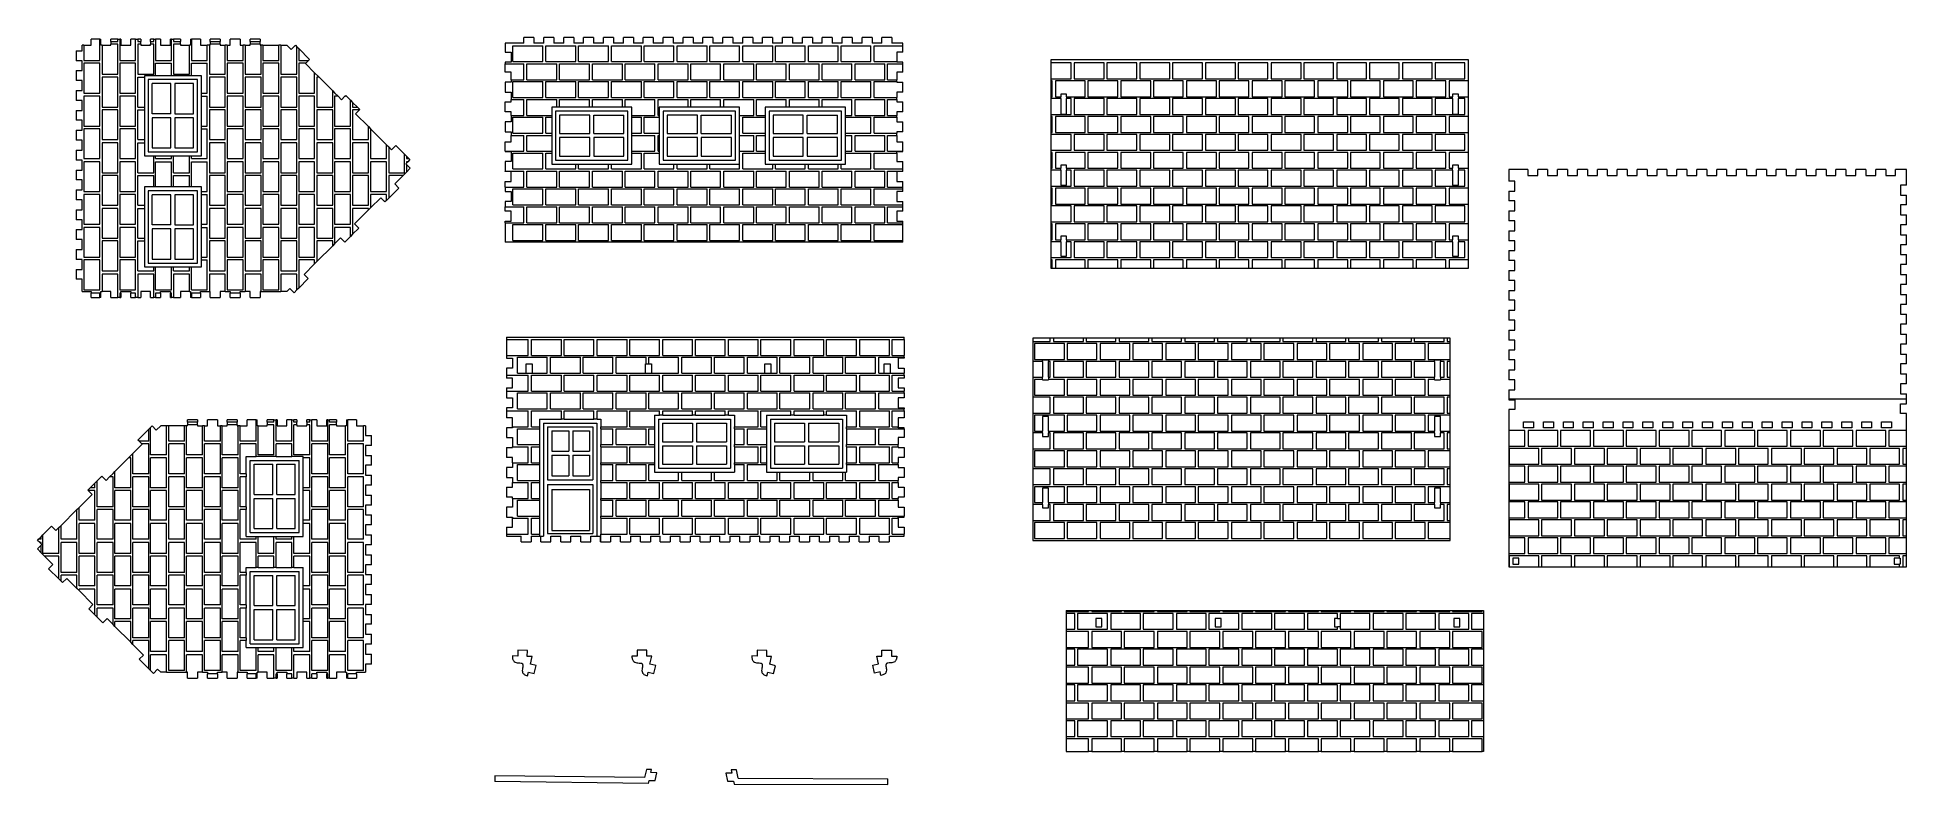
# Model space of a CAD drawing. Header units: millimetres. Extents: x -374 to 566, y -12 to 364.
import ezdxf

# ---------------------------------------------------------------- set-up
doc = ezdxf.new("R2010")
doc.units = ezdxf.units.MM

msp = doc.modelspace()

# ---------------------------------------------------------------- linework, layer by layer
at = {"color": 7, "linetype": 'Continuous', "lineweight": 15}
for p, q in [((-351.2, 356.97), (-351.2, 359.82)), ((-350.23, 359.82), (-351.2, 359.82)), ((-350.23, 359.82), (-350.23, 352.08)), ((-350.23, 359.82), (-346.69, 359.82)), ((-346.69, 359.82), (-346.69, 362.82)), ((-342.23, 362.82), (-346.69, 362.82)), ((-342.23, 352.08), (-342.23, 362.82)), ((-342.23, 362.82), (-341.69, 362.82)), ((-341.69, 359.82), (-341.69, 362.82)), ((-341.15, 359.82), (-341.69, 359.82)), ((-341.15, 359.82), (-341.15, 345.27)), ((-341.15, 359.82), (-336.69, 359.82)), ((-333.15, 362.82), (-336.69, 362.82)), ((-336.69, 361.63), (-336.69, 362.82)), ((-336.69, 361.63), (-333.15, 361.63)), ((-336.69, 361.63), (-336.69, 360.27)), ((-336.69, 359.82), (-336.69, 360.27)), ((-333.15, 360.27), (-336.69, 360.27)), ((-333.15, 361.63), (-333.15, 362.82)), ((-333.15, 362.82), (-332.23, 362.82)), ((-333.15, 345.27), (-333.15, 360.27)), ((-331.69, 362.82), (-332.23, 362.82)), ((-332.23, 362.82), (-332.23, 352.08)), ((-331.69, 362.82), (-331.69, 359.82)), ((-331.69, 359.82), (-326.69, 359.82)), ((-326.69, 359.82), (-326.69, 362.82)), ((-324.23, 362.82), (-326.69, 362.82)), ((-324.23, 352.08), (-324.23, 362.82)), ((-324.23, 362.82), (-323.15, 362.82)), ((-321.69, 362.82), (-323.15, 362.82)), ((-323.15, 362.82), (-323.15, 361.63)), ((-323.15, 361.63), (-321.69, 361.63)), ((-323.15, 360.27), (-323.15, 345.27)), ((-321.69, 360.27), (-323.15, 360.27)), ((-321.69, 362.82), (-321.69, 361.63)), ((-321.69, 360.27), (-321.69, 361.63)), ((-321.69, 360.27), (-321.69, 359.82)), ((-321.69, 359.82), (-316.69, 359.82)), ((-315.15, 362.82), (-316.69, 362.82)), ((-316.69, 361.63), (-316.69, 362.82)), ((-316.69, 361.63), (-315.15, 361.63)), ((-316.69, 361.63), (-316.69, 360.27)), ((-316.69, 359.82), (-316.69, 360.27)), ((-315.15, 360.27), (-316.69, 360.27)), ((-315.15, 361.63), (-315.15, 362.82)), ((-315.15, 362.82), (-314.23, 362.82)), ((-315.15, 345.27), (-315.15, 360.27)), ((-311.69, 362.82), (-314.23, 362.82)), ((-314.23, 362.82), (-314.23, 352.08)), ((-311.69, 362.82), (-311.69, 359.82)), ((-311.69, 359.82), (-306.69, 359.82)), ((-306.69, 359.82), (-306.69, 362.82)), ((-306.23, 362.82), (-306.69, 362.82)), ((-306.23, 352.08), (-306.23, 362.82)), ((-306.23, 362.82), (-305.15, 362.82)), ((-301.69, 362.82), (-305.15, 362.82)), ((-305.15, 362.82), (-305.15, 361.63)), ((-305.15, 361.63), (-301.69, 361.63)), ((-301.69, 360.27), (-305.15, 360.27)), ((-305.15, 360.27), (-305.15, 345.27)), ((-301.69, 362.82), (-301.69, 361.63)), ((-301.69, 360.27), (-301.69, 361.63)), ((-301.69, 360.27), (-301.69, 359.82)), ((-301.69, 359.82), (-297.15, 359.82)), ((-297.15, 345.27), (-297.15, 359.82)), ((-296.69, 359.82), (-297.15, 359.82)), ((-296.69, 362.82), (-296.69, 359.82)), ((-296.69, 362.82), (-296.23, 362.82)), ((-296.23, 362.82), (-296.23, 352.08)), ((-291.69, 362.82), (-296.23, 362.82)), ((-291.69, 362.82), (-291.69, 359.82)), ((-291.69, 359.82), (-288.23, 359.82)), ((-288.23, 352.08), (-288.23, 359.82)), ((-287.15, 359.82), (-288.23, 359.82)), ((-287.15, 359.82), (-287.15, 345.27)), ((-287.15, 359.82), (-286.69, 359.82)), ((-281.69, 362.82), (-286.69, 362.82)), ((-286.69, 361.63), (-286.69, 362.82)), ((-286.69, 361.63), (-281.69, 361.63)), ((-286.69, 361.63), (-286.69, 360.27)), ((-286.69, 359.82), (-286.69, 360.27)), ((-281.69, 360.27), (-286.69, 360.27)), ((-281.69, 362.82), (-281.69, 361.63)), ((-281.69, 360.27), (-281.69, 361.63)), ((-281.69, 360.27), (-281.69, 359.82)), ((-281.69, 359.82), (-279.15, 359.82)), ((-279.15, 345.27), (-279.15, 359.82)), ((-278.23, 359.82), (-279.15, 359.82)), ((-278.23, 359.82), (-278.23, 352.08)), ((-278.23, 359.82), (-276.69, 359.82)), ((-276.69, 359.82), (-276.69, 362.82)), ((-271.69, 362.82), (-276.69, 362.82)), ((-271.69, 362.82), (-271.69, 359.82)), ((-271.69, 359.82), (-270.23, 359.82)), ((-270.23, 352.08), (-270.23, 359.82)), ((-269.15, 359.82), (-270.23, 359.82)), ((-269.15, 359.82), (-269.15, 345.27)), ((-269.15, 359.82), (-266.69, 359.82)), ((-261.69, 362.82), (-266.69, 362.82)), ((-266.69, 361.63), (-266.69, 362.82)), ((-266.69, 361.63), (-261.69, 361.63)), ((-266.69, 361.63), (-266.69, 360.27)), ((-266.69, 359.82), (-266.69, 360.27)), ((-261.69, 360.27), (-266.69, 360.27)), ((-261.69, 362.82), (-261.69, 361.63)), ((-261.69, 360.27), (-261.69, 361.63)), ((-261.69, 360.27), (-261.69, 359.82)), ((-261.69, 359.82), (-261.15, 359.82)), ((-261.15, 345.27), (-261.15, 359.82)), ((-260.23, 359.82), (-261.15, 359.82)), ((-260.23, 359.82), (-260.23, 352.08)), ((-260.23, 359.82), (-252.23, 359.82)), ((-252.23, 352.08), (-252.23, 359.82)), ((-251.15, 359.82), (-252.23, 359.82)), ((-251.15, 359.82), (-248.2, 359.82)), ((-251.15, 359.82), (-251.15, 345.27)), ((-245.97, 357.6), (-248.2, 359.82)), ((-245.97, 357.6), (-243.85, 359.72)), ((-243.85, 359.72), (-243.15, 359.02)), ((-243.15, 345.27), (-243.15, 359.02)), ((-243.15, 359.02), (-242.23, 358.1)), ((-242.23, 358.1), (-242.23, 352.08)), ((-242.23, 358.1), (-236.78, 352.65)), ((-138.44, 360.71), (-138.44, 356.21)), ((-128.96, 360.71), (-138.44, 360.71)), ((-134.54, 351.49), (-134.54, 359.49)), ((-134.54, 359.49), (-119.54, 359.49)), ((-128.96, 360.71), (-128.96, 363.71)), ((-123.96, 363.71), (-128.96, 363.71)), ((-123.96, 363.71), (-123.96, 360.71)), ((-118.96, 360.71), (-123.96, 360.71)), ((-119.54, 351.49), (-119.54, 359.49)), ((-118.96, 360.71), (-118.96, 363.71)), ((-113.96, 363.71), (-118.96, 363.71)), ((-117.9, 351.49), (-117.9, 359.49)), ((-117.9, 359.49), (-102.9, 359.49)), ((-113.96, 363.71), (-113.96, 360.71)), ((-108.96, 360.71), (-113.96, 360.71)), ((-108.96, 360.71), (-108.96, 363.71)), ((-103.96, 363.71), (-108.96, 363.71)), ((-103.96, 363.71), (-103.96, 360.71)), ((-98.96, 360.71), (-103.96, 360.71)), ((-102.9, 351.49), (-102.9, 359.49)), ((-101.54, 351.49), (-101.54, 359.49)), ((-101.54, 359.49), (-86.54, 359.49)), ((-98.96, 360.71), (-98.96, 363.71)), ((-93.96, 363.71), (-98.96, 363.71)), ((-93.96, 363.71), (-93.96, 360.71)), ((-88.96, 360.71), (-93.96, 360.71)), ((-88.96, 360.71), (-88.96, 363.71)), ((-83.96, 363.71), (-88.96, 363.71)), ((-86.54, 351.49), (-86.54, 359.49)), ((-84.9, 351.49), (-84.9, 359.49)), ((-84.9, 359.49), (-69.9, 359.49)), ((-83.96, 363.71), (-83.96, 360.71)), ((-78.96, 360.71), (-83.96, 360.71)), ((-78.96, 360.71), (-78.96, 363.71)), ((-73.96, 363.71), (-78.96, 363.71)), ((-73.96, 363.71), (-73.96, 360.71)), ((-68.96, 360.71), (-73.96, 360.71)), ((-69.9, 351.49), (-69.9, 359.49)), ((-68.96, 360.71), (-68.96, 363.71)), ((-63.96, 363.71), (-68.96, 363.71)), ((-68.54, 359.49), (-53.54, 359.49)), ((-68.54, 351.49), (-68.54, 359.49)), ((-63.96, 363.71), (-63.96, 360.71)), ((-58.96, 360.71), (-63.96, 360.71)), ((-58.96, 360.71), (-58.96, 363.71)), ((-53.96, 363.71), (-58.96, 363.71)), ((-53.96, 363.71), (-53.96, 360.71)), ((-48.96, 360.71), (-53.96, 360.71)), ((-53.54, 351.49), (-53.54, 359.49)), ((-51.9, 359.49), (-36.9, 359.49)), ((-51.9, 351.49), (-51.9, 359.49)), ((-48.96, 360.71), (-48.96, 363.71)), ((-43.96, 363.71), (-48.96, 363.71)), ((-43.96, 363.71), (-43.96, 360.71)), ((-38.96, 360.71), (-43.96, 360.71)), ((-38.96, 360.71), (-38.96, 363.71)), ((-33.96, 363.71), (-38.96, 363.71)), ((-36.9, 351.49), (-36.9, 359.49)), ((-35.54, 359.49), (-20.54, 359.49)), ((-35.54, 351.49), (-35.54, 359.49)), ((-33.96, 363.71), (-33.96, 360.71)), ((-28.96, 360.71), (-33.96, 360.71)), ((-28.96, 360.71), (-28.96, 363.71)), ((-23.96, 363.71), (-28.96, 363.71)), ((-23.96, 363.71), (-23.96, 360.71)), ((-18.96, 360.71), (-23.96, 360.71)), ((-20.54, 351.49), (-20.54, 359.49)), ((-18.96, 360.71), (-18.96, 363.71)), ((-13.96, 363.71), (-18.96, 363.71)), ((-18.9, 359.49), (-3.9, 359.49)), ((-18.9, 351.49), (-18.9, 359.49)), ((-13.96, 363.71), (-13.96, 360.71)), ((-8.96, 360.71), (-13.96, 360.71)), ((-8.96, 360.71), (-8.96, 363.71)), ((-3.96, 363.71), (-8.96, 363.71)), ((-3.96, 363.71), (-3.96, 360.71)), ((1.04, 360.71), (-3.96, 360.71)), ((-3.9, 351.49), (-3.9, 359.49)), ((-2.54, 359.49), (12.46, 359.49)), ((-2.54, 351.49), (-2.54, 359.49)), ((1.04, 360.71), (1.04, 363.71)), ((6.04, 363.71), (1.04, 363.71)), ((6.04, 363.71), (6.04, 360.71)), ((11.04, 360.71), (6.04, 360.71)), ((11.04, 360.71), (11.04, 363.71)), ((16.04, 363.71), (11.04, 363.71)), ((12.46, 351.49), (12.46, 359.49)), ((14.1, 359.49), (29.1, 359.49)), ((14.1, 351.49), (14.1, 359.49)), ((16.04, 363.71), (16.04, 360.71)), ((21.04, 360.71), (16.04, 360.71)), ((21.04, 360.71), (21.04, 363.71)), ((26.04, 363.71), (21.04, 363.71)), ((26.04, 363.71), (26.04, 360.71)), ((31.04, 360.71), (26.04, 360.71)), ((29.1, 351.49), (29.1, 359.49)), ((30.46, 351.49), (30.46, 359.49)), ((30.46, 359.49), (45.46, 359.49)), ((36.04, 363.71), (31.04, 363.71)), ((31.04, 360.71), (31.04, 363.71)), ((36.04, 363.71), (36.04, 360.71)), ((41.04, 360.71), (36.04, 360.71)), ((41.04, 360.71), (41.04, 363.71)), ((46.04, 363.71), (41.04, 363.71)), ((45.46, 351.49), (45.46, 359.49)), ((46.04, 363.71), (46.04, 360.71)), ((51.04, 360.71), (46.04, 360.71)), ((47.1, 351.49), (47.1, 359.49)), ((47.1, 359.49), (61.56, 359.49)), ((51.04, 360.71), (51.04, 363.71)), ((56.04, 363.71), (51.04, 363.71)), ((56.04, 363.71), (56.04, 360.71)), ((61.56, 360.71), (56.04, 360.71)), ((61.56, 359.49), (61.56, 360.71)), ((61.56, 356.21), (61.56, 359.49)), ((-354.2, 356.97), (-354.2, 351.97)), ((-354.2, 356.97), (-351.2, 356.97)), ((-351.2, 351.97), (-354.2, 351.97)), ((-351.2, 346.97), (-351.2, 351.97)), ((-350.23, 352.08), (-342.23, 352.08)), ((-342.23, 350.71), (-350.23, 350.71)), ((-350.23, 350.71), (-350.23, 335.71)), ((-342.23, 335.71), (-342.23, 350.71)), ((-332.23, 352.08), (-324.23, 352.08)), ((-332.23, 350.71), (-332.23, 335.71)), ((-324.23, 350.71), (-332.23, 350.71)), ((-324.23, 335.71), (-324.23, 350.71)), ((-314.23, 352.08), (-306.23, 352.08)), ((-314.23, 344.43), (-314.23, 350.71)), ((-314.23, 350.71), (-306.23, 350.71)), ((-306.23, 344.43), (-306.23, 350.71)), ((-296.23, 352.08), (-288.23, 352.08)), ((-296.23, 344.43), (-296.23, 350.71)), ((-296.23, 350.71), (-288.23, 350.71)), ((-288.23, 335.71), (-288.23, 350.71)), ((-278.23, 352.08), (-270.23, 352.08)), ((-278.23, 350.71), (-278.23, 335.71)), ((-270.23, 350.71), (-278.23, 350.71)), ((-270.23, 335.71), (-270.23, 350.71)), ((-260.23, 352.08), (-252.23, 352.08)), ((-260.23, 350.71), (-260.23, 335.71)), ((-252.23, 350.71), (-260.23, 350.71)), ((-252.23, 335.71), (-252.23, 350.71)), ((-242.23, 352.08), (-237.35, 352.08)), ((-238.72, 350.71), (-242.23, 350.71)), ((-242.23, 350.71), (-242.23, 335.71)), ((-238.9, 350.53), (-238.72, 350.71)), ((-234.23, 345.86), (-238.9, 350.53)), ((-237.35, 352.08), (-238.72, 350.71)), ((-237.35, 352.08), (-236.78, 352.65)), ((-138.44, 356.21), (-135.44, 356.21)), ((-135.44, 351.21), (-138.44, 351.21)), ((-138.44, 351.21), (-138.44, 350.41)), ((-138.44, 350.41), (-129.09, 350.41)), ((-138.44, 346.21), (-138.44, 350.41)), ((-135.44, 356.21), (-135.44, 351.21)), ((-134.54, 351.49), (-119.54, 351.49)), ((-129.09, 342.41), (-129.09, 350.41)), ((-127.46, 342.41), (-127.46, 350.41)), ((-127.46, 350.41), (-112.46, 350.41)), ((-117.9, 351.49), (-102.9, 351.49)), ((-112.46, 342.41), (-112.46, 350.41)), ((-111.09, 342.41), (-111.09, 350.41)), ((-111.09, 350.41), (-96.09, 350.41)), ((-101.54, 351.49), (-86.54, 351.49)), ((-96.09, 342.41), (-96.09, 350.41)), ((-94.46, 342.41), (-94.46, 350.41)), ((-94.46, 350.41), (-79.46, 350.41)), ((-84.9, 351.49), (-69.9, 351.49)), ((-79.46, 342.41), (-79.46, 350.41)), ((-78.09, 342.41), (-78.09, 350.41)), ((-78.09, 350.41), (-63.09, 350.41)), ((-68.54, 351.49), (-53.54, 351.49)), ((-63.09, 342.41), (-63.09, 350.41)), ((-61.46, 350.41), (-46.46, 350.41)), ((-61.46, 342.41), (-61.46, 350.41)), ((-51.9, 351.49), (-36.9, 351.49)), ((-46.46, 342.41), (-46.46, 350.41)), ((-45.09, 342.41), (-45.09, 350.41)), ((-45.09, 350.41), (-30.09, 350.41)), ((-35.54, 351.49), (-20.54, 351.49)), ((-30.09, 342.41), (-30.09, 350.41)), ((-28.46, 342.41), (-28.46, 350.41)), ((-28.46, 350.41), (-13.46, 350.41)), ((-18.9, 351.49), (-3.9, 351.49)), ((-13.46, 342.41), (-13.46, 350.41)), ((-12.09, 342.41), (-12.09, 350.41)), ((-12.09, 350.41), (2.91, 350.41)), ((-2.54, 351.49), (12.46, 351.49)), ((2.91, 342.41), (2.91, 350.41)), ((4.54, 342.41), (4.54, 350.41)), ((4.54, 350.41), (19.54, 350.41)), ((14.1, 351.49), (29.1, 351.49)), ((19.54, 342.41), (19.54, 350.41)), ((20.91, 342.41), (20.91, 350.41)), ((20.91, 350.41), (35.91, 350.41)), ((30.46, 351.49), (45.46, 351.49)), ((35.91, 342.41), (35.91, 350.41)), ((37.54, 342.41), (37.54, 350.41)), ((37.54, 350.41), (52.54, 350.41)), ((47.1, 351.49), (58.56, 351.49)), ((52.54, 342.41), (52.54, 350.41)), ((53.91, 342.41), (53.91, 350.41)), ((53.91, 350.41), (61.56, 350.41)), ((61.56, 356.21), (58.56, 356.21)), ((58.56, 356.21), (58.56, 351.49)), ((58.56, 351.21), (58.56, 351.49)), ((61.56, 351.21), (58.56, 351.21)), ((61.56, 350.41), (61.56, 351.21)), ((61.56, 346.21), (61.56, 350.41)), ((345.92, 352.44), (135.92, 352.44)), ((135.92, 352.44), (135.92, 350.91)), ((146.15, 350.91), (135.92, 350.91)), ((135.92, 350.91), (135.92, 342.91)), ((146.15, 342.91), (146.15, 350.91)), ((162.78, 350.91), (147.78, 350.91)), ((147.78, 350.91), (147.78, 342.91)), ((162.78, 342.91), (162.78, 350.91)), ((164.15, 350.91), (164.15, 342.91)), ((179.15, 350.91), (164.15, 350.91)), ((179.15, 342.91), (179.15, 350.91)), ((195.78, 350.91), (180.78, 350.91)), ((180.78, 350.91), (180.78, 342.91)), ((195.78, 342.91), (195.78, 350.91)), ((197.15, 350.91), (197.15, 342.91)), ((212.15, 350.91), (197.15, 350.91)), ((212.15, 342.91), (212.15, 350.91)), ((228.78, 350.91), (213.78, 350.91)), ((213.78, 350.91), (213.78, 342.91)), ((228.78, 342.91), (228.78, 350.91)), ((230.15, 350.91), (230.15, 342.91)), ((245.15, 350.91), (230.15, 350.91)), ((245.15, 342.91), (245.15, 350.91)), ((261.78, 350.91), (246.78, 350.91)), ((246.78, 350.91), (246.78, 342.91)), ((261.78, 342.91), (261.78, 350.91)), ((263.15, 350.91), (263.15, 342.91)), ((278.15, 350.91), (263.15, 350.91)), ((278.15, 342.91), (278.15, 350.91)), ((294.78, 350.91), (279.78, 350.91)), ((279.78, 350.91), (279.78, 342.91)), ((294.78, 342.91), (294.78, 350.91)), ((296.15, 350.91), (296.15, 342.91)), ((311.15, 350.91), (296.15, 350.91)), ((311.15, 342.91), (311.15, 350.91)), ((327.78, 350.91), (312.78, 350.91)), ((312.78, 350.91), (312.78, 342.91)), ((327.78, 342.91), (327.78, 350.91)), ((329.15, 350.91), (329.15, 342.91)), ((344.15, 350.91), (329.15, 350.91)), ((344.15, 342.91), (344.15, 350.91)), ((345.92, 350.91), (345.78, 350.91)), ((345.78, 350.91), (345.78, 342.91)), ((345.92, 350.91), (345.92, 352.44)), ((345.92, 342.91), (345.92, 350.91)), ((-354.2, 346.97), (-354.2, 341.97)), ((-354.2, 346.97), (-351.2, 346.97)), ((-351.2, 341.97), (-354.2, 341.97)), ((-351.2, 336.97), (-351.2, 341.97)), ((-341.15, 345.27), (-333.15, 345.27)), ((-341.15, 343.63), (-341.15, 328.63)), ((-333.15, 343.63), (-341.15, 343.63)), ((-333.15, 328.63), (-333.15, 343.63)), ((-323.15, 345.27), (-315.15, 345.27)), ((-323.15, 343.63), (-319.87, 343.63)), ((-323.15, 328.63), (-323.15, 343.63)), ((-314.23, 344.43), (-319.87, 344.43)), ((-319.87, 344.43), (-319.87, 343.63)), ((-319.87, 343.63), (-319.87, 328.63)), ((-293.2, 342.43), (-317.87, 342.43)), ((-317.87, 342.43), (-317.87, 306.12)), ((-306.54, 340.43), (-315.87, 340.43)), ((-315.87, 325.27), (-315.87, 340.43)), ((-306.23, 344.43), (-314.23, 344.43)), ((-306.54, 325.27), (-306.54, 340.43)), ((-296.23, 344.43), (-306.23, 344.43)), ((-305.15, 345.27), (-297.15, 345.27)), ((-295.2, 340.43), (-304.54, 340.43)), ((-304.54, 340.43), (-304.54, 325.27)), ((-291.2, 344.43), (-296.23, 344.43)), ((-295.2, 325.27), (-295.2, 340.43)), ((-293.2, 306.12), (-293.2, 342.43)), ((-291.2, 335.71), (-291.2, 344.43)), ((-287.15, 345.27), (-279.15, 345.27)), ((-287.15, 343.63), (-287.15, 328.63)), ((-279.15, 343.63), (-287.15, 343.63)), ((-279.15, 328.63), (-279.15, 343.63)), ((-269.15, 345.27), (-261.15, 345.27)), ((-261.15, 343.63), (-269.15, 343.63)), ((-269.15, 343.63), (-269.15, 328.63)), ((-261.15, 328.63), (-261.15, 343.63)), ((-251.15, 345.27), (-243.15, 345.27)), ((-243.15, 343.63), (-251.15, 343.63)), ((-251.15, 343.63), (-251.15, 328.63)), ((-243.15, 328.63), (-243.15, 343.63)), ((-234.23, 335.71), (-234.23, 345.86)), ((-234.23, 345.86), (-232, 343.63)), ((-233.15, 343.63), (-233.15, 328.63)), ((-232, 343.63), (-233.15, 343.63)), ((-225.15, 336.78), (-232, 343.63)), ((-135.44, 346.21), (-138.44, 346.21)), ((-138.44, 341.21), (-138.44, 336.21)), ((-135.44, 341.21), (-138.44, 341.21)), ((-135.44, 342.41), (-135.44, 346.21)), ((-135.44, 342.41), (-129.09, 342.41)), ((-135.44, 342.41), (-135.44, 341.21)), ((-134.54, 333.49), (-134.54, 341.49)), ((-134.54, 341.49), (-119.54, 341.49)), ((-127.46, 342.41), (-112.46, 342.41)), ((-119.54, 333.49), (-119.54, 341.49)), ((-117.9, 333.49), (-117.9, 341.49)), ((-117.9, 341.49), (-102.9, 341.49)), ((-111.09, 342.41), (-96.09, 342.41)), ((-102.9, 333.49), (-102.9, 341.49)), ((-101.54, 333.49), (-101.54, 341.49)), ((-101.54, 341.49), (-86.54, 341.49)), ((-94.46, 342.41), (-79.46, 342.41)), ((-86.54, 333.49), (-86.54, 341.49)), ((-84.9, 341.49), (-69.9, 341.49)), ((-84.9, 333.49), (-84.9, 341.49)), ((-78.09, 342.41), (-63.09, 342.41)), ((-69.9, 333.49), (-69.9, 341.49)), ((-68.54, 333.49), (-68.54, 341.49)), ((-68.54, 341.49), (-53.54, 341.49)), ((-61.46, 342.41), (-46.46, 342.41)), ((-53.54, 333.49), (-53.54, 341.49)), ((-51.9, 341.49), (-36.9, 341.49)), ((-51.9, 333.49), (-51.9, 341.49)), ((-45.09, 342.41), (-30.09, 342.41)), ((-36.9, 333.49), (-36.9, 341.49)), ((-35.54, 341.49), (-20.54, 341.49)), ((-35.54, 333.49), (-35.54, 341.49)), ((-28.46, 342.41), (-13.46, 342.41)), ((-20.54, 333.49), (-20.54, 341.49)), ((-18.9, 333.49), (-18.9, 341.49)), ((-18.9, 341.49), (-3.9, 341.49)), ((-12.09, 342.41), (2.91, 342.41)), ((-3.9, 333.49), (-3.9, 341.49)), ((-2.54, 341.49), (12.46, 341.49)), ((-2.54, 333.49), (-2.54, 341.49)), ((4.54, 342.41), (19.54, 342.41)), ((12.46, 333.49), (12.46, 341.49)), ((14.1, 341.49), (29.1, 341.49)), ((14.1, 333.49), (14.1, 341.49)), ((20.91, 342.41), (35.91, 342.41)), ((29.1, 333.49), (29.1, 341.49)), ((30.46, 333.49), (30.46, 341.49)), ((30.46, 341.49), (45.46, 341.49)), ((37.54, 342.41), (52.54, 342.41)), ((45.46, 333.49), (45.46, 341.49)), ((47.1, 341.49), (58.56, 341.49)), ((47.1, 333.49), (47.1, 341.49)), ((53.91, 342.41), (58.56, 342.41)), ((61.56, 346.21), (58.56, 346.21)), ((58.56, 346.21), (58.56, 342.41)), ((58.56, 341.49), (58.56, 342.41)), ((58.56, 341.49), (58.56, 341.21)), ((58.56, 341.21), (61.56, 341.21)), ((61.56, 336.21), (61.56, 341.21)), ((135.92, 342.91), (135.92, 341.83)), ((135.92, 342.91), (146.15, 342.91)), ((136.59, 341.83), (135.92, 341.83)), ((135.92, 341.83), (135.92, 333.83)), ((136.59, 333.83), (136.59, 341.83)), ((153.23, 341.83), (138.23, 341.83)), ((138.23, 341.83), (138.23, 333.83)), ((147.78, 342.91), (162.78, 342.91)), ((153.23, 333.83), (153.23, 341.83)), ((169.59, 341.83), (154.59, 341.83)), ((154.59, 341.83), (154.59, 333.83)), ((164.15, 342.91), (179.15, 342.91)), ((169.59, 333.83), (169.59, 341.83)), ((186.23, 341.83), (171.23, 341.83)), ((171.23, 341.83), (171.23, 333.83)), ((180.78, 342.91), (195.78, 342.91)), ((186.23, 333.83), (186.23, 341.83)), ((202.59, 341.83), (187.59, 341.83)), ((187.59, 341.83), (187.59, 333.83)), ((197.15, 342.91), (212.15, 342.91)), ((202.59, 333.83), (202.59, 341.83)), ((219.23, 341.83), (204.23, 341.83)), ((204.23, 341.83), (204.23, 333.83)), ((213.78, 342.91), (228.78, 342.91)), ((219.23, 333.83), (219.23, 341.83)), ((235.59, 341.83), (220.59, 341.83)), ((220.59, 341.83), (220.59, 333.83)), ((230.15, 342.91), (245.15, 342.91)), ((235.59, 333.83), (235.59, 341.83)), ((252.23, 341.83), (237.23, 341.83)), ((237.23, 341.83), (237.23, 333.83)), ((246.78, 342.91), (261.78, 342.91)), ((252.23, 333.83), (252.23, 341.83)), ((253.59, 341.83), (253.59, 333.83)), ((268.59, 341.83), (253.59, 341.83)), ((263.15, 342.91), (278.15, 342.91)), ((268.59, 333.83), (268.59, 341.83)), ((285.23, 341.83), (270.23, 341.83)), ((270.23, 341.83), (270.23, 333.83)), ((279.78, 342.91), (294.78, 342.91)), ((285.23, 333.83), (285.23, 341.83)), ((301.59, 341.83), (286.59, 341.83)), ((286.59, 341.83), (286.59, 333.83)), ((296.15, 342.91), (311.15, 342.91)), ((301.59, 333.83), (301.59, 341.83)), ((318.23, 341.83), (303.23, 341.83)), ((303.23, 341.83), (303.23, 333.83)), ((312.78, 342.91), (327.78, 342.91)), ((318.23, 333.83), (318.23, 341.83)), ((334.59, 341.83), (319.59, 341.83)), ((319.59, 341.83), (319.59, 333.83)), ((329.15, 342.91), (344.15, 342.91)), ((334.59, 333.83), (334.59, 341.83)), ((336.23, 341.83), (336.23, 333.83)), ((345.92, 341.83), (336.23, 341.83)), ((345.78, 342.91), (345.92, 342.91)), ((345.92, 341.83), (345.92, 342.91)), ((345.92, 333.83), (345.92, 341.83)), ((-354.2, 336.97), (-354.2, 331.97)), ((-354.2, 336.97), (-351.2, 336.97)), ((-351.2, 331.97), (-354.2, 331.97)), ((-351.2, 326.97), (-351.2, 331.97)), ((-350.23, 335.71), (-342.23, 335.71)), ((-350.23, 334.08), (-350.23, 319.08)), ((-342.23, 334.08), (-350.23, 334.08)), ((-342.23, 319.08), (-342.23, 334.08)), ((-332.23, 335.71), (-324.23, 335.71)), ((-324.23, 334.08), (-332.23, 334.08)), ((-332.23, 334.08), (-332.23, 319.08)), ((-324.23, 319.08), (-324.23, 334.08)), ((-291.2, 335.71), (-288.23, 335.71)), ((-291.2, 334.08), (-291.2, 335.71)), ((-291.2, 334.08), (-288.23, 334.08)), ((-291.2, 319.08), (-291.2, 334.08)), ((-288.23, 319.08), (-288.23, 334.08)), ((-278.23, 335.71), (-270.23, 335.71)), ((-270.23, 334.08), (-278.23, 334.08)), ((-278.23, 334.08), (-278.23, 319.08)), ((-270.23, 319.08), (-270.23, 334.08)), ((-260.23, 335.71), (-252.23, 335.71)), ((-252.23, 334.08), (-260.23, 334.08)), ((-260.23, 334.08), (-260.23, 319.08)), ((-252.23, 319.08), (-252.23, 334.08)), ((-242.23, 335.71), (-234.23, 335.71)), ((-234.23, 334.08), (-242.23, 334.08)), ((-242.23, 334.08), (-242.23, 319.08)), ((-234.23, 319.08), (-234.23, 334.08)), ((-225.15, 328.63), (-225.15, 336.78)), ((-225.15, 336.78), (-224.23, 335.86)), ((-224.23, 335.86), (-224.23, 335.71)), ((-224.08, 335.71), (-224.23, 335.86)), ((-224.23, 335.71), (-224.08, 335.71)), ((-224.23, 334.08), (-224.23, 319.08)), ((-222.45, 334.08), (-224.23, 334.08)), ((-224.08, 335.71), (-222.45, 334.08)), ((-220.73, 332.36), (-222.45, 334.08)), ((-220.73, 332.36), (-219.02, 334.08)), ((-219.02, 334.08), (-218.61, 334.48)), ((-218.21, 334.08), (-219.02, 334.08)), ((-218.61, 334.48), (-218.21, 334.08)), ((-218.21, 334.08), (-216.23, 332.1)), ((-216.23, 319.08), (-216.23, 332.1)), ((-216.23, 332.1), (-215.15, 331.02)), ((-215.15, 331.02), (-215.15, 328.63)), ((-215.15, 331.02), (-212.76, 328.63)), ((-138.44, 336.21), (-135.44, 336.21)), ((-138.44, 326.21), (-138.44, 331.21)), ((-138.44, 331.21), (-135.44, 331.21)), ((-135.44, 336.21), (-135.44, 332.41)), ((-135.44, 332.41), (-129.09, 332.41)), ((-135.44, 331.21), (-135.44, 332.41)), ((-134.54, 333.49), (-119.54, 333.49)), ((-129.09, 324.41), (-129.09, 332.41)), ((-127.46, 332.41), (-112.46, 332.41)), ((-127.46, 324.41), (-127.46, 332.41)), ((-117.9, 333.49), (-102.9, 333.49)), ((-112.46, 328.62), (-112.46, 332.41)), ((-111.09, 328.62), (-111.09, 332.41)), ((-111.09, 332.41), (-96.09, 332.41)), ((-101.54, 333.49), (-86.54, 333.49)), ((-96.09, 328.62), (-96.09, 332.41)), ((-94.46, 328.62), (-94.46, 332.41)), ((-94.46, 332.41), (-79.46, 332.41)), ((-84.9, 333.49), (-69.9, 333.49)), ((-79.46, 328.62), (-79.46, 332.41)), ((-78.09, 328.62), (-78.09, 332.41)), ((-78.09, 332.41), (-63.09, 332.41)), ((-68.54, 333.49), (-53.54, 333.49)), ((-63.09, 324.41), (-63.09, 332.41)), ((-61.46, 324.41), (-61.46, 332.41)), ((-61.46, 332.41), (-46.46, 332.41)), ((-51.9, 333.49), (-36.9, 333.49)), ((-46.46, 328.62), (-46.46, 332.41)), ((-45.09, 328.62), (-45.09, 332.41)), ((-45.09, 332.41), (-30.09, 332.41)), ((-35.54, 333.49), (-20.54, 333.49)), ((-30.09, 328.62), (-30.09, 332.41)), ((-28.46, 332.41), (-13.46, 332.41)), ((-28.46, 328.62), (-28.46, 332.41)), ((-18.9, 333.49), (-3.9, 333.49)), ((-13.46, 324.41), (-13.46, 332.41)), ((-12.09, 332.41), (2.91, 332.41)), ((-12.09, 324.41), (-12.09, 332.41)), ((-2.54, 333.49), (12.46, 333.49)), ((2.91, 328.62), (2.91, 332.41)), ((4.54, 328.62), (4.54, 332.41)), ((4.54, 332.41), (19.54, 332.41)), ((14.1, 333.49), (29.1, 333.49)), ((19.54, 328.62), (19.54, 332.41)), ((20.91, 328.62), (20.91, 332.41)), ((20.91, 332.41), (35.91, 332.41)), ((30.46, 333.49), (45.46, 333.49)), ((35.91, 324.41), (35.91, 332.41)), ((37.54, 324.41), (37.54, 332.41)), ((37.54, 332.41), (52.54, 332.41)), ((47.1, 333.49), (58.56, 333.49)), ((52.54, 324.41), (52.54, 332.41)), ((53.91, 324.41), (53.91, 332.41)), ((53.91, 332.41), (58.56, 332.41)), ((61.56, 336.21), (58.56, 336.21)), ((58.56, 336.21), (58.56, 333.49)), ((58.56, 332.41), (58.56, 333.49)), ((58.56, 332.41), (58.56, 331.21)), ((58.56, 331.21), (61.56, 331.21)), ((61.56, 326.21), (61.56, 331.21)), ((135.92, 333.83), (135.92, 332.91)), ((135.92, 333.83), (136.59, 333.83)), ((140.92, 332.91), (135.92, 332.91)), ((135.92, 332.91), (135.92, 324.91)), ((138.23, 333.83), (140.92, 333.83)), ((143.92, 335.05), (140.92, 335.05)), ((140.92, 335.05), (140.92, 333.83)), ((140.92, 332.91), (140.92, 333.83)), ((140.92, 332.91), (140.92, 325.05)), ((143.92, 333.83), (143.92, 335.05)), ((143.92, 333.83), (143.92, 332.91)), ((143.92, 333.83), (153.23, 333.83)), ((146.15, 332.91), (143.92, 332.91)), ((143.92, 325.05), (143.92, 332.91)), ((146.15, 324.91), (146.15, 332.91)), ((162.78, 332.91), (147.78, 332.91)), ((147.78, 332.91), (147.78, 324.91)), ((154.59, 333.83), (169.59, 333.83)), ((162.78, 324.91), (162.78, 332.91)), ((164.15, 332.91), (164.15, 324.91)), ((179.15, 332.91), (164.15, 332.91)), ((171.23, 333.83), (186.23, 333.83)), ((179.15, 324.91), (179.15, 332.91)), ((195.78, 332.91), (180.78, 332.91)), ((180.78, 332.91), (180.78, 324.91)), ((187.59, 333.83), (202.59, 333.83)), ((195.78, 324.91), (195.78, 332.91)), ((197.15, 332.91), (197.15, 324.91)), ((212.15, 332.91), (197.15, 332.91)), ((204.23, 333.83), (219.23, 333.83)), ((212.15, 324.91), (212.15, 332.91)), ((228.78, 332.91), (213.78, 332.91)), ((213.78, 332.91), (213.78, 324.91)), ((220.59, 333.83), (235.59, 333.83)), ((228.78, 324.91), (228.78, 332.91)), ((230.15, 332.91), (230.15, 324.91)), ((245.15, 332.91), (230.15, 332.91)), ((237.23, 333.83), (252.23, 333.83)), ((245.15, 324.91), (245.15, 332.91)), ((261.78, 332.91), (246.78, 332.91)), ((246.78, 332.91), (246.78, 324.91)), ((253.59, 333.83), (268.59, 333.83)), ((261.78, 324.91), (261.78, 332.91)), ((278.15, 332.91), (263.15, 332.91)), ((263.15, 332.91), (263.15, 324.91)), ((270.23, 333.83), (285.23, 333.83)), ((278.15, 324.91), (278.15, 332.91)), ((294.78, 332.91), (279.78, 332.91)), ((279.78, 332.91), (279.78, 324.91)), ((286.59, 333.83), (301.59, 333.83)), ((294.78, 324.91), (294.78, 332.91)), ((296.15, 332.91), (296.15, 324.91)), ((311.15, 332.91), (296.15, 332.91)), ((303.23, 333.83), (318.23, 333.83)), ((311.15, 324.91), (311.15, 332.91)), ((327.78, 332.91), (312.78, 332.91)), ((312.78, 332.91), (312.78, 324.91)), ((319.59, 333.83), (334.59, 333.83)), ((327.78, 324.91), (327.78, 332.91)), ((329.15, 332.91), (329.15, 324.91)), ((337.92, 332.91), (329.15, 332.91)), ((336.23, 333.83), (337.92, 333.83)), ((340.92, 335.05), (337.92, 335.05)), ((337.92, 335.05), (337.92, 333.83)), ((337.92, 332.91), (337.92, 333.83)), ((337.92, 332.91), (337.92, 325.05)), ((340.92, 333.83), (340.92, 335.05)), ((340.92, 333.83), (340.92, 332.91)), ((340.92, 333.83), (345.92, 333.83)), ((344.15, 332.91), (340.92, 332.91)), ((340.92, 325.05), (340.92, 332.91)), ((344.15, 324.91), (344.15, 332.91)), ((345.92, 332.91), (345.78, 332.91)), ((345.78, 332.91), (345.78, 324.91)), ((345.92, 332.91), (345.92, 333.83)), ((345.92, 324.91), (345.92, 332.91)), ((-354.2, 326.97), (-354.2, 321.97)), ((-354.2, 326.97), (-351.2, 326.97)), ((-351.2, 321.97), (-354.2, 321.97)), ((-351.2, 316.97), (-351.2, 321.97)), ((-341.15, 328.63), (-333.15, 328.63)), ((-333.15, 327.27), (-341.15, 327.27)), ((-341.15, 327.27), (-341.15, 312.27)), ((-333.15, 312.27), (-333.15, 327.27)), ((-323.15, 328.63), (-319.87, 328.63)), ((-323.15, 312.27), (-323.15, 327.27)), ((-323.15, 327.27), (-319.87, 327.27)), ((-319.87, 328.63), (-319.87, 327.27)), ((-319.87, 327.27), (-319.87, 312.27)), ((-306.54, 325.27), (-315.87, 325.27)), ((-315.87, 323.27), (-315.87, 308.12)), ((-306.54, 323.27), (-315.87, 323.27)), ((-306.54, 308.12), (-306.54, 323.27)), ((-304.54, 325.27), (-295.2, 325.27)), ((-295.2, 323.27), (-304.54, 323.27)), ((-304.54, 323.27), (-304.54, 308.12)), ((-295.2, 308.12), (-295.2, 323.27)), ((-287.15, 328.63), (-279.15, 328.63)), ((-287.15, 327.27), (-287.15, 312.27)), ((-279.15, 327.27), (-287.15, 327.27)), ((-279.15, 312.27), (-279.15, 327.27)), ((-269.15, 328.63), (-261.15, 328.63)), ((-269.15, 327.27), (-269.15, 312.27)), ((-261.15, 327.27), (-269.15, 327.27)), ((-261.15, 312.27), (-261.15, 327.27)), ((-251.15, 328.63), (-243.15, 328.63)), ((-251.15, 327.27), (-251.15, 312.27)), ((-243.15, 327.27), (-251.15, 327.27)), ((-243.15, 312.27), (-243.15, 327.27)), ((-233.15, 328.63), (-225.15, 328.63)), ((-225.15, 327.27), (-233.15, 327.27)), ((-233.15, 327.27), (-233.15, 312.27)), ((-225.15, 312.27), (-225.15, 327.27)), ((-215.15, 328.63), (-212.76, 328.63)), ((-211.69, 327.27), (-215.15, 327.27)), ((-215.15, 327.27), (-215.15, 312.27)), ((-213.66, 325.29), (-211.69, 327.27)), ((-207.15, 318.78), (-213.66, 325.29)), ((-212.76, 328.63), (-211.54, 327.41)), ((-211.54, 327.41), (-211.69, 327.27)), ((-135.44, 326.21), (-138.44, 326.21)), ((-138.44, 321.21), (-138.44, 316.21)), ((-135.44, 321.21), (-138.44, 321.21)), ((-135.44, 324.41), (-135.44, 326.21)), ((-135.44, 324.41), (-129.09, 324.41)), ((-135.44, 324.41), (-135.44, 321.21)), ((-134.54, 315.49), (-134.54, 323.49)), ((-134.54, 323.49), (-119.54, 323.49)), ((-127.46, 324.41), (-115.04, 324.41)), ((-119.54, 315.49), (-119.54, 323.49)), ((-117.9, 315.49), (-117.9, 323.49)), ((-117.9, 323.49), (-115.04, 323.49)), ((-112.46, 328.62), (-115.04, 328.62)), ((-115.04, 328.62), (-115.04, 324.41)), ((-115.04, 324.41), (-115.04, 323.49)), ((-115.04, 323.49), (-115.04, 315.49)), ((-113.04, 326.62), (-113.04, 301.95)), ((-76.74, 326.62), (-113.04, 326.62)), ((-111.09, 328.62), (-112.46, 328.62)), ((-96.09, 328.62), (-111.09, 328.62)), ((-95.89, 324.62), (-111.04, 324.62)), ((-111.04, 324.62), (-111.04, 315.29)), ((-94.46, 328.62), (-96.09, 328.62)), ((-95.89, 315.29), (-95.89, 324.62)), ((-79.46, 328.62), (-94.46, 328.62)), ((-93.89, 324.62), (-78.74, 324.62)), ((-93.89, 315.29), (-93.89, 324.62)), ((-78.09, 328.62), (-79.46, 328.62)), ((-78.74, 315.29), (-78.74, 324.62)), ((-74.74, 328.62), (-78.09, 328.62)), ((-76.74, 301.95), (-76.74, 326.62)), ((-74.74, 324.41), (-74.74, 328.62)), ((-74.74, 324.41), (-63.09, 324.41)), ((-74.74, 323.49), (-74.74, 324.41)), ((-74.74, 323.49), (-69.9, 323.49)), ((-74.74, 315.49), (-74.74, 323.49)), ((-69.9, 315.49), (-69.9, 323.49)), ((-68.54, 315.49), (-68.54, 323.49)), ((-68.54, 323.49), (-60.94, 323.49)), ((-61.46, 324.41), (-60.94, 324.41)), ((-46.46, 328.62), (-60.94, 328.62)), ((-60.94, 328.62), (-60.94, 324.41)), ((-60.94, 324.41), (-60.94, 323.49)), ((-60.94, 323.49), (-60.94, 315.49)), ((-58.94, 326.62), (-58.94, 301.95)), ((-22.64, 326.62), (-58.94, 326.62)), ((-56.94, 324.62), (-56.94, 315.29)), ((-41.79, 324.62), (-56.94, 324.62)), ((-45.09, 328.62), (-46.46, 328.62)), ((-30.09, 328.62), (-45.09, 328.62)), ((-41.79, 315.29), (-41.79, 324.62)), ((-39.79, 324.62), (-24.64, 324.62)), ((-39.79, 315.29), (-39.79, 324.62)), ((-28.46, 328.62), (-30.09, 328.62)), ((-20.64, 328.62), (-28.46, 328.62)), ((-24.64, 315.29), (-24.64, 324.62)), ((-22.64, 301.95), (-22.64, 326.62)), ((-20.64, 324.41), (-20.64, 328.62)), ((-20.64, 324.41), (-13.46, 324.41)), ((-20.64, 323.49), (-20.64, 324.41)), ((-20.64, 323.49), (-20.54, 323.49)), ((-20.64, 315.49), (-20.64, 323.49)), ((-20.54, 315.49), (-20.54, 323.49)), ((-18.9, 323.49), (-7.65, 323.49)), ((-18.9, 315.49), (-18.9, 323.49)), ((-12.09, 324.41), (-7.65, 324.41)), ((2.91, 328.62), (-7.65, 328.62)), ((-7.65, 328.62), (-7.65, 324.41)), ((-7.65, 324.41), (-7.65, 323.49)), ((-7.65, 323.49), (-7.65, 315.49)), ((-5.65, 326.62), (-5.65, 301.95)), ((30.66, 326.62), (-5.65, 326.62)), ((11.5, 324.62), (-3.65, 324.62)), ((-3.65, 324.62), (-3.65, 315.29)), ((4.54, 328.62), (2.91, 328.62)), ((19.54, 328.62), (4.54, 328.62)), ((11.5, 315.29), (11.5, 324.62)), ((13.5, 324.62), (28.66, 324.62)), ((13.5, 315.29), (13.5, 324.62)), ((20.91, 328.62), (19.54, 328.62)), ((32.66, 328.62), (20.91, 328.62)), ((28.66, 315.29), (28.66, 324.62)), ((30.66, 301.95), (30.66, 326.62)), ((32.66, 324.41), (32.66, 328.62)), ((32.66, 324.41), (35.91, 324.41)), ((32.66, 323.49), (32.66, 324.41)), ((32.66, 323.49), (45.46, 323.49)), ((32.66, 315.49), (32.66, 323.49)), ((37.54, 324.41), (52.54, 324.41)), ((45.46, 315.49), (45.46, 323.49)), ((47.1, 315.49), (47.1, 323.49)), ((47.1, 323.49), (58.56, 323.49)), ((53.91, 324.41), (58.56, 324.41)), ((61.56, 326.21), (58.56, 326.21)), ((58.56, 326.21), (58.56, 324.41)), ((58.56, 323.49), (58.56, 324.41)), ((58.56, 323.49), (58.56, 321.21)), ((58.56, 321.21), (61.56, 321.21)), ((61.56, 316.21), (61.56, 321.21)), ((135.92, 324.91), (135.92, 323.83)), ((135.92, 324.91), (146.15, 324.91)), ((136.59, 323.83), (135.92, 323.83)), ((135.92, 323.83), (135.92, 315.83)), ((136.59, 315.83), (136.59, 323.83)), ((153.23, 323.83), (138.23, 323.83)), ((138.23, 323.83), (138.23, 315.83)), ((140.92, 325.05), (143.92, 325.05)), ((147.78, 324.91), (162.78, 324.91)), ((153.23, 315.83), (153.23, 323.83)), ((154.59, 323.83), (154.59, 315.83)), ((169.59, 323.83), (154.59, 323.83)), ((164.15, 324.91), (179.15, 324.91)), ((169.59, 315.83), (169.59, 323.83)), ((186.23, 323.83), (171.23, 323.83)), ((171.23, 323.83), (171.23, 315.83)), ((180.78, 324.91), (195.78, 324.91)), ((186.23, 315.83), (186.23, 323.83)), ((202.59, 323.83), (187.59, 323.83)), ((187.59, 323.83), (187.59, 315.83)), ((197.15, 324.91), (212.15, 324.91)), ((202.59, 315.83), (202.59, 323.83)), ((219.23, 323.83), (204.23, 323.83)), ((204.23, 323.83), (204.23, 315.83)), ((213.78, 324.91), (228.78, 324.91)), ((219.23, 315.83), (219.23, 323.83)), ((220.59, 323.83), (220.59, 315.83)), ((235.59, 323.83), (220.59, 323.83)), ((230.15, 324.91), (245.15, 324.91)), ((235.59, 315.83), (235.59, 323.83)), ((252.23, 323.83), (237.23, 323.83)), ((237.23, 323.83), (237.23, 315.83)), ((246.78, 324.91), (261.78, 324.91)), ((252.23, 315.83), (252.23, 323.83)), ((253.59, 323.83), (253.59, 315.83)), ((268.59, 323.83), (253.59, 323.83)), ((263.15, 324.91), (278.15, 324.91)), ((268.59, 315.83), (268.59, 323.83)), ((285.23, 323.83), (270.23, 323.83)), ((270.23, 323.83), (270.23, 315.83)), ((279.78, 324.91), (294.78, 324.91)), ((285.23, 315.83), (285.23, 323.83)), ((301.59, 323.83), (286.59, 323.83)), ((286.59, 323.83), (286.59, 315.83)), ((296.15, 324.91), (311.15, 324.91)), ((301.59, 315.83), (301.59, 323.83)), ((318.23, 323.83), (303.23, 323.83)), ((303.23, 323.83), (303.23, 315.83)), ((312.78, 324.91), (327.78, 324.91)), ((318.23, 315.83), (318.23, 323.83)), ((334.59, 323.83), (319.59, 323.83)), ((319.59, 323.83), (319.59, 315.83)), ((329.15, 324.91), (344.15, 324.91)), ((334.59, 315.83), (334.59, 323.83)), ((345.92, 323.83), (336.23, 323.83)), ((336.23, 323.83), (336.23, 315.83)), ((337.92, 325.05), (340.92, 325.05)), ((345.78, 324.91), (345.92, 324.91)), ((345.92, 323.83), (345.92, 324.91)), ((345.92, 315.83), (345.92, 323.83)), ((-354.2, 316.97), (-354.2, 311.97)), ((-354.2, 316.97), (-351.2, 316.97)), ((-351.2, 311.97), (-354.2, 311.97)), ((-351.2, 306.97), (-351.2, 311.97)), ((-350.23, 319.08), (-342.23, 319.08)), ((-342.23, 317.71), (-350.23, 317.71)), ((-350.23, 317.71), (-350.23, 302.71)), ((-342.23, 302.71), (-342.23, 317.71)), ((-341.15, 312.27), (-333.15, 312.27)), ((-333.15, 310.63), (-341.15, 310.63)), ((-341.15, 310.63), (-341.15, 295.63)), ((-333.15, 295.63), (-333.15, 310.63)), ((-332.23, 319.08), (-324.23, 319.08)), ((-332.23, 317.71), (-332.23, 302.71)), ((-324.23, 317.71), (-332.23, 317.71)), ((-324.23, 302.71), (-324.23, 317.71)), ((-323.15, 312.27), (-319.87, 312.27)), ((-323.15, 295.63), (-323.15, 310.63)), ((-323.15, 310.63), (-319.87, 310.63)), ((-319.87, 312.27), (-319.87, 310.63)), ((-319.87, 310.63), (-319.87, 304.12)), ((-291.2, 319.08), (-288.23, 319.08)), ((-291.2, 317.71), (-291.2, 319.08)), ((-291.2, 317.71), (-288.23, 317.71)), ((-291.2, 304.12), (-291.2, 317.71)), ((-288.23, 302.71), (-288.23, 317.71)), ((-287.15, 312.27), (-279.15, 312.27)), ((-287.15, 310.63), (-287.15, 295.63)), ((-279.15, 310.63), (-287.15, 310.63)), ((-279.15, 295.63), (-279.15, 310.63)), ((-278.23, 319.08), (-270.23, 319.08)), ((-278.23, 317.71), (-278.23, 302.71)), ((-270.23, 317.71), (-278.23, 317.71)), ((-270.23, 302.71), (-270.23, 317.71)), ((-269.15, 312.27), (-261.15, 312.27)), ((-261.15, 310.63), (-269.15, 310.63)), ((-269.15, 310.63), (-269.15, 295.63)), ((-261.15, 295.63), (-261.15, 310.63)), ((-260.23, 319.08), (-252.23, 319.08)), ((-252.23, 317.71), (-260.23, 317.71)), ((-260.23, 317.71), (-260.23, 302.71)), ((-252.23, 302.71), (-252.23, 317.71)), ((-251.15, 312.27), (-243.15, 312.27)), ((-243.15, 310.63), (-251.15, 310.63)), ((-251.15, 310.63), (-251.15, 295.63)), ((-243.15, 295.63), (-243.15, 310.63)), ((-242.23, 319.08), (-234.23, 319.08)), ((-242.23, 317.71), (-242.23, 302.71)), ((-234.23, 317.71), (-242.23, 317.71)), ((-234.23, 302.71), (-234.23, 317.71)), ((-233.15, 312.27), (-225.15, 312.27)), ((-225.15, 310.63), (-233.15, 310.63)), ((-233.15, 310.63), (-233.15, 295.63)), ((-225.15, 295.63), (-225.15, 310.63)), ((-224.23, 319.08), (-216.23, 319.08)), ((-216.23, 317.71), (-224.23, 317.71)), ((-224.23, 317.71), (-224.23, 302.71)), ((-216.23, 302.71), (-216.23, 317.71)), ((-215.15, 312.27), (-207.15, 312.27)), ((-207.15, 310.63), (-215.15, 310.63)), ((-215.15, 310.63), (-215.15, 295.63)), ((-207.15, 312.27), (-207.15, 318.78)), ((-207.15, 318.78), (-206.08, 317.7)), ((-207.15, 295.63), (-207.15, 310.63)), ((-206.08, 317.7), (-206.08, 302.71)), ((-198.08, 309.7), (-206.08, 317.7)), ((-138.44, 316.21), (-135.44, 316.21)), ((-138.44, 306.41), (-138.44, 311.21)), ((-138.44, 311.21), (-135.44, 311.21)), ((-135.44, 316.21), (-135.44, 314.41)), ((-135.44, 314.41), (-129.09, 314.41)), ((-135.44, 311.21), (-135.44, 314.41)), ((-134.54, 315.49), (-119.54, 315.49)), ((-129.09, 306.41), (-129.09, 314.41)), ((-127.46, 306.41), (-127.46, 314.41)), ((-127.46, 314.41), (-115.04, 314.41)), ((-117.9, 315.49), (-115.04, 315.49)), ((-115.04, 315.49), (-115.04, 314.41)), ((-115.04, 314.41), (-115.04, 306.41)), ((-111.04, 315.29), (-95.89, 315.29)), ((-95.89, 313.29), (-111.04, 313.29)), ((-111.04, 313.29), (-111.04, 303.95)), ((-95.89, 303.95), (-95.89, 313.29)), ((-93.89, 315.29), (-78.74, 315.29)), ((-78.74, 313.29), (-93.89, 313.29)), ((-93.89, 313.29), (-93.89, 303.95)), ((-78.74, 303.95), (-78.74, 313.29)), ((-74.74, 315.49), (-69.9, 315.49)), ((-74.74, 314.41), (-74.74, 315.49)), ((-74.74, 314.41), (-63.09, 314.41)), ((-74.74, 306.41), (-74.74, 314.41)), ((-68.54, 315.49), (-60.94, 315.49)), ((-63.09, 306.41), (-63.09, 314.41)), ((-61.46, 314.41), (-60.94, 314.41)), ((-61.46, 306.41), (-61.46, 314.41)), ((-60.94, 315.49), (-60.94, 314.41)), ((-60.94, 314.41), (-60.94, 306.41)), ((-56.94, 315.29), (-41.79, 315.29)), ((-41.79, 313.29), (-56.94, 313.29)), ((-56.94, 313.29), (-56.94, 303.95)), ((-41.79, 303.95), (-41.79, 313.29)), ((-39.79, 315.29), (-24.64, 315.29)), ((-24.64, 313.29), (-39.79, 313.29)), ((-39.79, 313.29), (-39.79, 303.95)), ((-24.64, 303.95), (-24.64, 313.29)), ((-20.64, 315.49), (-20.54, 315.49)), ((-20.64, 314.41), (-20.64, 315.49)), ((-20.64, 314.41), (-13.46, 314.41)), ((-20.64, 306.41), (-20.64, 314.41)), ((-18.9, 315.49), (-7.65, 315.49)), ((-13.46, 306.41), (-13.46, 314.41)), ((-12.09, 314.41), (-7.65, 314.41)), ((-12.09, 306.41), (-12.09, 314.41)), ((-7.65, 315.49), (-7.65, 314.41)), ((-7.65, 314.41), (-7.65, 306.41)), ((-3.65, 315.29), (11.5, 315.29)), ((11.5, 313.29), (-3.65, 313.29)), ((-3.65, 313.29), (-3.65, 303.95)), ((11.5, 303.95), (11.5, 313.29)), ((13.5, 315.29), (28.66, 315.29)), ((28.66, 313.29), (13.5, 313.29)), ((13.5, 313.29), (13.5, 303.95)), ((28.66, 303.95), (28.66, 313.29)), ((32.66, 315.49), (45.46, 315.49)), ((32.66, 314.41), (32.66, 315.49)), ((32.66, 314.41), (35.91, 314.41)), ((32.66, 306.41), (32.66, 314.41)), ((35.91, 306.41), (35.91, 314.41)), ((37.54, 314.41), (52.54, 314.41)), ((37.54, 306.41), (37.54, 314.41)), ((47.1, 315.49), (58.56, 315.49)), ((52.54, 306.41), (52.54, 314.41)), ((53.91, 306.41), (53.91, 314.41)), ((53.91, 314.41), (58.56, 314.41)), ((61.56, 316.21), (58.56, 316.21)), ((58.56, 316.21), (58.56, 315.49)), ((58.56, 314.41), (58.56, 315.49)), ((58.56, 314.41), (58.56, 311.21)), ((58.56, 311.21), (61.56, 311.21)), ((61.56, 306.41), (61.56, 311.21)), ((135.92, 315.83), (135.92, 314.91)), ((135.92, 315.83), (136.59, 315.83)), ((146.15, 314.91), (135.92, 314.91)), ((135.92, 314.91), (135.92, 306.91)), ((138.23, 315.83), (153.23, 315.83)), ((146.15, 306.91), (146.15, 314.91)), ((162.78, 314.91), (147.78, 314.91)), ((147.78, 314.91), (147.78, 306.91)), ((154.59, 315.83), (169.59, 315.83)), ((162.78, 306.91), (162.78, 314.91)), ((179.15, 314.91), (164.15, 314.91)), ((164.15, 314.91), (164.15, 306.91)), ((171.23, 315.83), (186.23, 315.83)), ((179.15, 306.91), (179.15, 314.91)), ((195.78, 314.91), (180.78, 314.91)), ((180.78, 314.91), (180.78, 306.91)), ((187.59, 315.83), (202.59, 315.83)), ((195.78, 306.91), (195.78, 314.91)), ((212.15, 314.91), (197.15, 314.91)), ((197.15, 314.91), (197.15, 306.91)), ((204.23, 315.83), (219.23, 315.83)), ((212.15, 306.91), (212.15, 314.91)), ((228.78, 314.91), (213.78, 314.91)), ((213.78, 314.91), (213.78, 306.91)), ((220.59, 315.83), (235.59, 315.83)), ((228.78, 306.91), (228.78, 314.91)), ((230.15, 314.91), (230.15, 306.91)), ((245.15, 314.91), (230.15, 314.91)), ((237.23, 315.83), (252.23, 315.83)), ((245.15, 306.91), (245.15, 314.91)), ((261.78, 314.91), (246.78, 314.91)), ((246.78, 314.91), (246.78, 306.91)), ((253.59, 315.83), (268.59, 315.83)), ((261.78, 306.91), (261.78, 314.91)), ((278.15, 314.91), (263.15, 314.91)), ((263.15, 314.91), (263.15, 306.91)), ((270.23, 315.83), (285.23, 315.83)), ((278.15, 306.91), (278.15, 314.91)), ((294.78, 314.91), (279.78, 314.91)), ((279.78, 314.91), (279.78, 306.91)), ((286.59, 315.83), (301.59, 315.83)), ((294.78, 306.91), (294.78, 314.91)), ((296.15, 314.91), (296.15, 306.91)), ((311.15, 314.91), (296.15, 314.91)), ((303.23, 315.83), (318.23, 315.83)), ((311.15, 306.91), (311.15, 314.91)), ((327.78, 314.91), (312.78, 314.91)), ((312.78, 314.91), (312.78, 306.91)), ((319.59, 315.83), (334.59, 315.83)), ((327.78, 306.91), (327.78, 314.91)), ((344.15, 314.91), (329.15, 314.91)), ((329.15, 314.91), (329.15, 306.91)), ((336.23, 315.83), (345.92, 315.83)), ((344.15, 306.91), (344.15, 314.91)), ((345.92, 314.91), (345.78, 314.91)), ((345.78, 314.91), (345.78, 306.91)), ((345.92, 314.91), (345.92, 315.83)), ((345.92, 306.91), (345.92, 314.91)), ((-354.2, 306.97), (-354.2, 301.97)), ((-354.2, 306.97), (-351.2, 306.97)), ((-351.2, 301.97), (-354.2, 301.97)), ((-351.2, 296.97), (-351.2, 301.97)), ((-350.23, 302.71), (-342.23, 302.71)), ((-350.23, 301.08), (-350.23, 286.08)), ((-342.23, 301.08), (-350.23, 301.08)), ((-342.23, 286.08), (-342.23, 301.08)), ((-332.23, 302.71), (-324.23, 302.71)), ((-324.23, 301.08), (-332.23, 301.08)), ((-332.23, 301.08), (-332.23, 286.08)), ((-324.23, 286.08), (-324.23, 301.08)), ((-319.87, 304.12), (-315.15, 304.12)), ((-317.87, 306.12), (-293.2, 306.12)), ((-315.87, 308.12), (-306.54, 308.12)), ((-315.15, 295.63), (-315.15, 304.12)), ((-315.15, 304.12), (-314.23, 304.12)), ((-314.23, 304.12), (-306.23, 304.12)), ((-314.23, 302.71), (-314.23, 304.12)), ((-314.23, 302.71), (-306.23, 302.71)), ((-314.23, 301.08), (-306.23, 301.08)), ((-314.23, 288.49), (-314.23, 301.08)), ((-306.23, 302.71), (-306.23, 304.12)), ((-306.23, 304.12), (-305.15, 304.12)), ((-306.23, 288.49), (-306.23, 301.08)), ((-305.15, 304.12), (-297.15, 304.12)), ((-305.15, 295.63), (-305.15, 304.12)), ((-304.54, 308.12), (-295.2, 308.12)), ((-297.15, 295.63), (-297.15, 304.12)), ((-297.15, 304.12), (-296.23, 304.12)), ((-296.23, 304.12), (-291.2, 304.12)), ((-296.23, 302.71), (-296.23, 304.12)), ((-296.23, 302.71), (-288.23, 302.71)), ((-296.23, 288.49), (-296.23, 301.08)), ((-296.23, 301.08), (-288.23, 301.08)), ((-288.23, 286.08), (-288.23, 301.08)), ((-278.23, 302.71), (-270.23, 302.71)), ((-270.23, 301.08), (-278.23, 301.08)), ((-278.23, 301.08), (-278.23, 286.08)), ((-270.23, 286.08), (-270.23, 301.08)), ((-260.23, 302.71), (-252.23, 302.71)), ((-252.23, 301.08), (-260.23, 301.08)), ((-260.23, 301.08), (-260.23, 286.08)), ((-252.23, 286.08), (-252.23, 301.08)), ((-242.23, 302.71), (-234.23, 302.71)), ((-234.23, 301.08), (-242.23, 301.08)), ((-242.23, 301.08), (-242.23, 286.08)), ((-234.23, 286.08), (-234.23, 301.08)), ((-224.23, 302.71), (-216.23, 302.71)), ((-216.23, 301.08), (-224.23, 301.08)), ((-224.23, 301.08), (-224.23, 286.08)), ((-216.23, 286.08), (-216.23, 301.08)), ((-206.08, 302.71), (-198.08, 302.71)), ((-206.08, 301.08), (-206.08, 286.08)), ((-198.08, 301.08), (-206.08, 301.08)), ((-198.08, 302.71), (-198.08, 309.7)), ((-198.08, 309.7), (-197, 308.63)), ((-198.08, 286.08), (-198.08, 301.08)), ((-195.5, 307.13), (-197, 308.63)), ((-197, 308.63), (-197, 295.63)), ((-195.5, 307.13), (-193.38, 309.25)), ((-193.38, 309.25), (-189, 304.87)), ((-189, 295.63), (-189, 304.87)), ((-189, 304.87), (-188.08, 303.95)), ((-188.08, 303.95), (-188.08, 302.71)), ((-188.08, 303.95), (-186.84, 302.71)), ((-188.08, 302.71), (-186.84, 302.71)), ((-187.4, 301.08), (-188.08, 301.08)), ((-188.08, 301.08), (-188.08, 300.41)), ((-188.08, 300.41), (-187.4, 301.08)), ((-186.3, 302.18), (-187.4, 301.08)), ((-186.84, 302.71), (-186.3, 302.18)), ((-138.44, 306.41), (-129.09, 306.41)), ((-138.44, 306.41), (-138.44, 306.21)), ((-138.44, 306.21), (-135.44, 306.21)), ((-135.44, 301.21), (-138.44, 301.21)), ((-138.44, 301.21), (-138.44, 296.41)), ((-135.44, 306.21), (-135.44, 301.21)), ((-134.54, 297.49), (-134.54, 305.49)), ((-134.54, 305.49), (-119.54, 305.49)), ((-127.46, 306.41), (-115.04, 306.41)), ((-119.54, 297.49), (-119.54, 305.49)), ((-117.9, 297.49), (-117.9, 305.49)), ((-117.9, 305.49), (-115.04, 305.49)), ((-115.04, 306.41), (-115.04, 305.49)), ((-115.04, 305.49), (-115.04, 299.95)), ((-113.04, 301.95), (-76.74, 301.95)), ((-111.04, 303.95), (-95.89, 303.95)), ((-93.89, 303.95), (-78.74, 303.95)), ((-74.74, 306.41), (-63.09, 306.41)), ((-74.74, 305.49), (-74.74, 306.41)), ((-74.74, 305.49), (-69.9, 305.49)), ((-74.74, 299.95), (-74.74, 305.49)), ((-69.9, 297.49), (-69.9, 305.49)), ((-68.54, 305.49), (-60.94, 305.49)), ((-68.54, 297.49), (-68.54, 305.49)), ((-61.46, 306.41), (-60.94, 306.41)), ((-60.94, 306.41), (-60.94, 305.49)), ((-60.94, 305.49), (-60.94, 299.95)), ((-58.94, 301.95), (-22.64, 301.95)), ((-56.94, 303.95), (-41.79, 303.95)), ((-39.79, 303.95), (-24.64, 303.95)), ((-20.64, 306.41), (-13.46, 306.41)), ((-20.64, 305.49), (-20.64, 306.41)), ((-20.64, 305.49), (-20.54, 305.49)), ((-20.64, 299.95), (-20.64, 305.49)), ((-20.54, 297.49), (-20.54, 305.49)), ((-18.9, 297.49), (-18.9, 305.49)), ((-18.9, 305.49), (-7.65, 305.49)), ((-12.09, 306.41), (-7.65, 306.41)), ((-7.65, 306.41), (-7.65, 305.49)), ((-7.65, 305.49), (-7.65, 299.95)), ((-5.65, 301.95), (30.66, 301.95)), ((-3.65, 303.95), (11.5, 303.95)), ((13.5, 303.95), (28.66, 303.95)), ((32.66, 306.41), (35.91, 306.41)), ((32.66, 305.49), (32.66, 306.41)), ((32.66, 305.49), (45.46, 305.49)), ((32.66, 299.95), (32.66, 305.49)), ((37.54, 306.41), (52.54, 306.41)), ((45.46, 297.49), (45.46, 305.49)), ((47.1, 305.49), (58.56, 305.49)), ((47.1, 297.49), (47.1, 305.49)), ((53.91, 306.41), (61.56, 306.41)), ((58.56, 306.21), (61.56, 306.21)), ((58.56, 305.49), (58.56, 306.21)), ((58.56, 305.49), (58.56, 301.21)), ((58.56, 301.21), (61.56, 301.21)), ((61.56, 306.21), (61.56, 306.41)), ((61.56, 297.49), (61.56, 301.21)), ((135.92, 306.91), (135.92, 305.83)), ((135.92, 306.91), (146.15, 306.91)), ((136.59, 305.83), (135.92, 305.83)), ((135.92, 305.83), (135.92, 297.83)), ((136.59, 297.83), (136.59, 305.83)), ((153.23, 305.83), (138.23, 305.83)), ((138.23, 305.83), (138.23, 297.83)), ((147.78, 306.91), (162.78, 306.91)), ((153.23, 297.83), (153.23, 305.83)), ((154.59, 305.83), (154.59, 297.83)), ((169.59, 305.83), (154.59, 305.83)), ((164.15, 306.91), (179.15, 306.91)), ((169.59, 297.83), (169.59, 305.83)), ((186.23, 305.83), (171.23, 305.83)), ((171.23, 305.83), (171.23, 297.83)), ((180.78, 306.91), (195.78, 306.91)), ((186.23, 297.83), (186.23, 305.83)), ((202.59, 305.83), (187.59, 305.83)), ((187.59, 305.83), (187.59, 297.83)), ((197.15, 306.91), (212.15, 306.91)), ((202.59, 297.83), (202.59, 305.83)), ((219.23, 305.83), (204.23, 305.83)), ((204.23, 305.83), (204.23, 297.83)), ((213.78, 306.91), (228.78, 306.91)), ((219.23, 297.83), (219.23, 305.83)), ((235.59, 305.83), (220.59, 305.83)), ((220.59, 305.83), (220.59, 297.83)), ((230.15, 306.91), (245.15, 306.91)), ((235.59, 297.83), (235.59, 305.83)), ((252.23, 305.83), (237.23, 305.83)), ((237.23, 305.83), (237.23, 297.83)), ((246.78, 306.91), (261.78, 306.91)), ((252.23, 297.83), (252.23, 305.83)), ((268.59, 305.83), (253.59, 305.83)), ((253.59, 305.83), (253.59, 297.83)), ((263.15, 306.91), (278.15, 306.91)), ((268.59, 297.83), (268.59, 305.83)), ((285.23, 305.83), (270.23, 305.83)), ((270.23, 305.83), (270.23, 297.83)), ((279.78, 306.91), (294.78, 306.91)), ((285.23, 297.83), (285.23, 305.83)), ((286.59, 305.83), (286.59, 297.83)), ((301.59, 305.83), (286.59, 305.83)), ((296.15, 306.91), (311.15, 306.91)), ((301.59, 297.83), (301.59, 305.83)), ((318.23, 305.83), (303.23, 305.83)), ((303.23, 305.83), (303.23, 297.83)), ((312.78, 306.91), (327.78, 306.91)), ((318.23, 297.83), (318.23, 305.83)), ((319.59, 305.83), (319.59, 297.83)), ((334.59, 305.83), (319.59, 305.83)), ((329.15, 306.91), (344.15, 306.91)), ((334.59, 297.83), (334.59, 305.83)), ((336.23, 305.83), (336.23, 297.83)), ((345.92, 305.83), (336.23, 305.83)), ((345.78, 306.91), (345.92, 306.91)), ((345.92, 305.83), (345.92, 306.91)), ((345.92, 297.83), (345.92, 305.83)), ((-354.2, 296.97), (-354.2, 291.97)), ((-354.2, 296.97), (-351.2, 296.97)), ((-351.2, 291.97), (-354.2, 291.97)), ((-351.2, 286.97), (-351.2, 291.97)), ((-341.15, 295.63), (-333.15, 295.63)), ((-333.15, 294.27), (-341.15, 294.27)), ((-341.15, 294.27), (-341.15, 279.27)), ((-333.15, 279.27), (-333.15, 294.27)), ((-323.15, 295.63), (-315.15, 295.63)), ((-323.15, 279.27), (-323.15, 294.27)), ((-323.15, 294.27), (-315.15, 294.27)), ((-315.15, 288.49), (-315.15, 294.27)), ((-305.15, 295.63), (-297.15, 295.63)), ((-305.15, 294.27), (-297.15, 294.27)), ((-305.15, 288.49), (-305.15, 294.27)), ((-297.15, 288.49), (-297.15, 294.27)), ((-287.15, 295.63), (-279.15, 295.63)), ((-279.15, 294.27), (-287.15, 294.27)), ((-287.15, 294.27), (-287.15, 279.27)), ((-279.15, 279.27), (-279.15, 294.27)), ((-269.15, 295.63), (-261.15, 295.63)), ((-261.15, 294.27), (-269.15, 294.27)), ((-269.15, 294.27), (-269.15, 279.27)), ((-261.15, 279.27), (-261.15, 294.27)), ((-251.15, 295.63), (-243.15, 295.63)), ((-251.15, 294.27), (-251.15, 279.27)), ((-243.15, 294.27), (-251.15, 294.27)), ((-243.15, 279.27), (-243.15, 294.27)), ((-233.15, 295.63), (-225.15, 295.63)), ((-233.15, 294.27), (-233.15, 279.27)), ((-225.15, 294.27), (-233.15, 294.27)), ((-225.15, 279.27), (-225.15, 294.27)), ((-215.15, 295.63), (-207.15, 295.63)), ((-215.15, 294.27), (-215.15, 279.27)), ((-207.15, 294.27), (-215.15, 294.27)), ((-207.15, 279.27), (-207.15, 294.27)), ((-197, 295.63), (-189, 295.63)), ((-197, 294.27), (-197, 282.78)), ((-189.75, 294.27), (-197, 294.27)), ((-193.99, 290.03), (-189.75, 294.27)), ((-188.08, 295.94), (-189.75, 294.27)), ((-188.08, 300.41), (-188.43, 300.05)), ((-188.43, 300.05), (-188.08, 299.7)), ((-188.08, 299.7), (-188.08, 295.94)), ((-186.2, 297.82), (-188.08, 299.7)), ((-188.08, 295.94), (-186.2, 297.82)), ((-138.44, 296.41), (-129.09, 296.41)), ((-138.44, 296.21), (-138.44, 296.41)), ((-135.44, 296.21), (-138.44, 296.21)), ((-135.44, 291.21), (-135.44, 296.21)), ((-134.54, 297.49), (-119.54, 297.49)), ((-129.09, 288.41), (-129.09, 296.41)), ((-127.46, 288.41), (-127.46, 296.41)), ((-127.46, 296.41), (-112.46, 296.41)), ((-117.9, 297.49), (-102.9, 297.49)), ((-115.04, 299.95), (-102.9, 299.95)), ((-112.46, 288.41), (-112.46, 296.41)), ((-111.09, 288.41), (-111.09, 296.41)), ((-111.09, 296.41), (-96.09, 296.41)), ((-102.9, 297.49), (-102.9, 299.95)), ((-102.9, 299.95), (-101.54, 299.95)), ((-101.54, 297.49), (-101.54, 299.95)), ((-101.54, 299.95), (-86.54, 299.95)), ((-101.54, 297.49), (-86.54, 297.49)), ((-96.09, 288.41), (-96.09, 296.41)), ((-94.46, 296.41), (-79.46, 296.41)), ((-94.46, 288.41), (-94.46, 296.41)), ((-86.54, 297.49), (-86.54, 299.95)), ((-86.54, 299.95), (-84.9, 299.95)), ((-84.9, 297.49), (-84.9, 299.95)), ((-84.9, 299.95), (-74.74, 299.95)), ((-84.9, 297.49), (-69.9, 297.49)), ((-79.46, 288.41), (-79.46, 296.41)), ((-78.09, 296.41), (-63.09, 296.41)), ((-78.09, 288.41), (-78.09, 296.41)), ((-68.54, 297.49), (-53.54, 297.49)), ((-63.09, 288.41), (-63.09, 296.41)), ((-61.46, 288.41), (-61.46, 296.41)), ((-61.46, 296.41), (-46.46, 296.41)), ((-60.94, 299.95), (-53.54, 299.95)), ((-53.54, 297.49), (-53.54, 299.95)), ((-53.54, 299.95), (-51.9, 299.95)), ((-51.9, 297.49), (-51.9, 299.95)), ((-51.9, 299.95), (-36.9, 299.95)), ((-51.9, 297.49), (-36.9, 297.49)), ((-46.46, 288.41), (-46.46, 296.41)), ((-45.09, 296.41), (-30.09, 296.41)), ((-45.09, 288.41), (-45.09, 296.41)), ((-36.9, 297.49), (-36.9, 299.95)), ((-36.9, 299.95), (-35.54, 299.95)), ((-35.54, 297.49), (-35.54, 299.95)), ((-35.54, 299.95), (-20.64, 299.95)), ((-35.54, 297.49), (-20.54, 297.49)), ((-30.09, 288.41), (-30.09, 296.41)), ((-28.46, 288.41), (-28.46, 296.41)), ((-28.46, 296.41), (-13.46, 296.41)), ((-18.9, 297.49), (-3.9, 297.49)), ((-13.46, 288.41), (-13.46, 296.41)), ((-12.09, 288.41), (-12.09, 296.41)), ((-12.09, 296.41), (2.91, 296.41)), ((-7.65, 299.95), (-3.9, 299.95)), ((-3.9, 297.49), (-3.9, 299.95)), ((-3.9, 299.95), (-2.54, 299.95)), ((-2.54, 299.95), (12.46, 299.95)), ((-2.54, 297.49), (-2.54, 299.95)), ((-2.54, 297.49), (12.46, 297.49)), ((2.91, 288.41), (2.91, 296.41)), ((4.54, 288.41), (4.54, 296.41)), ((4.54, 296.41), (19.54, 296.41)), ((12.46, 297.49), (12.46, 299.95)), ((12.46, 299.95), (14.1, 299.95)), ((14.1, 299.95), (29.1, 299.95)), ((14.1, 297.49), (14.1, 299.95)), ((14.1, 297.49), (29.1, 297.49)), ((19.54, 288.41), (19.54, 296.41)), ((20.91, 296.41), (35.91, 296.41)), ((20.91, 288.41), (20.91, 296.41)), ((29.1, 297.49), (29.1, 299.95)), ((29.1, 299.95), (30.46, 299.95)), ((30.46, 297.49), (30.46, 299.95)), ((30.46, 299.95), (32.66, 299.95)), ((30.46, 297.49), (45.46, 297.49)), ((35.91, 288.41), (35.91, 296.41)), ((37.54, 296.41), (52.54, 296.41)), ((37.54, 288.41), (37.54, 296.41)), ((47.1, 297.49), (61.56, 297.49)), ((52.54, 288.41), (52.54, 296.41)), ((53.91, 288.41), (53.91, 296.41)), ((53.91, 296.41), (61.56, 296.41)), ((61.56, 296.21), (58.56, 296.21)), ((58.56, 296.21), (58.56, 291.21)), ((61.56, 296.41), (61.56, 297.49)), ((61.56, 296.21), (61.56, 296.41)), ((135.92, 297.83), (135.92, 296.91)), ((135.92, 297.83), (136.59, 297.83)), ((140.92, 296.91), (135.92, 296.91)), ((135.92, 296.91), (135.92, 288.91)), ((138.23, 297.83), (140.92, 297.83)), ((143.92, 299.36), (140.92, 299.36)), ((140.92, 299.36), (140.92, 297.83)), ((140.92, 296.91), (140.92, 297.83)), ((140.92, 296.91), (140.92, 289.36)), ((143.92, 297.83), (143.92, 299.36)), ((143.92, 297.83), (143.92, 296.91)), ((143.92, 297.83), (153.23, 297.83)), ((146.15, 296.91), (143.92, 296.91)), ((143.92, 289.36), (143.92, 296.91)), ((146.15, 288.91), (146.15, 296.91)), ((162.78, 296.91), (147.78, 296.91)), ((147.78, 296.91), (147.78, 288.91)), ((154.59, 297.83), (169.59, 297.83)), ((162.78, 288.91), (162.78, 296.91)), ((164.15, 296.91), (164.15, 288.91)), ((179.15, 296.91), (164.15, 296.91)), ((171.23, 297.83), (186.23, 297.83)), ((179.15, 288.91), (179.15, 296.91)), ((195.78, 296.91), (180.78, 296.91)), ((180.78, 296.91), (180.78, 288.91)), ((187.59, 297.83), (202.59, 297.83)), ((195.78, 288.91), (195.78, 296.91)), ((197.15, 296.91), (197.15, 288.91)), ((212.15, 296.91), (197.15, 296.91)), ((204.23, 297.83), (219.23, 297.83)), ((212.15, 288.91), (212.15, 296.91)), ((228.78, 296.91), (213.78, 296.91)), ((213.78, 296.91), (213.78, 288.91)), ((220.59, 297.83), (235.59, 297.83)), ((228.78, 288.91), (228.78, 296.91)), ((230.15, 296.91), (230.15, 288.91)), ((245.15, 296.91), (230.15, 296.91)), ((237.23, 297.83), (252.23, 297.83)), ((245.15, 288.91), (245.15, 296.91)), ((261.78, 296.91), (246.78, 296.91)), ((246.78, 296.91), (246.78, 288.91)), ((253.59, 297.83), (268.59, 297.83)), ((261.78, 288.91), (261.78, 296.91)), ((263.15, 296.91), (263.15, 288.91)), ((278.15, 296.91), (263.15, 296.91)), ((270.23, 297.83), (285.23, 297.83)), ((278.15, 288.91), (278.15, 296.91)), ((294.78, 296.91), (279.78, 296.91)), ((279.78, 296.91), (279.78, 288.91)), ((286.59, 297.83), (301.59, 297.83)), ((294.78, 288.91), (294.78, 296.91)), ((311.15, 296.91), (296.15, 296.91)), ((296.15, 296.91), (296.15, 288.91)), ((303.23, 297.83), (318.23, 297.83)), ((311.15, 288.91), (311.15, 296.91)), ((327.78, 296.91), (312.78, 296.91)), ((312.78, 296.91), (312.78, 288.91)), ((319.59, 297.83), (334.59, 297.83)), ((327.78, 288.91), (327.78, 296.91)), ((329.15, 296.91), (329.15, 288.91)), ((337.92, 296.91), (329.15, 296.91)), ((336.23, 297.83), (337.92, 297.83)), ((340.92, 299.36), (337.92, 299.36)), ((337.92, 299.36), (337.92, 297.83)), ((337.92, 296.91), (337.92, 297.83)), ((337.92, 296.91), (337.92, 289.36)), ((340.92, 297.83), (340.92, 299.36)), ((340.92, 297.83), (340.92, 296.91)), ((340.92, 297.83), (345.92, 297.83)), ((344.15, 296.91), (340.92, 296.91)), ((340.92, 289.36), (340.92, 296.91)), ((344.15, 288.91), (344.15, 296.91)), ((345.92, 296.91), (345.78, 296.91)), ((345.78, 296.91), (345.78, 288.91)), ((345.92, 296.91), (345.92, 297.83)), ((345.92, 288.91), (345.92, 296.91)), ((375.78, 297.27), (366.3, 297.27)), ((366.3, 297.27), (366.3, 291.41)), ((369.3, 291.41), (366.3, 291.41)), ((369.3, 286.41), (369.3, 291.41)), ((375.78, 297.27), (375.78, 294.27)), ((375.78, 294.27), (380.78, 294.27)), ((380.78, 294.27), (380.78, 297.27)), ((385.78, 297.27), (380.78, 297.27)), ((385.78, 297.27), (385.78, 294.27)), ((385.78, 294.27), (390.78, 294.27)), ((390.78, 294.27), (390.78, 297.27)), ((395.78, 297.27), (390.78, 297.27)), ((395.78, 297.27), (395.78, 294.27)), ((395.78, 294.27), (400.78, 294.27)), ((405.78, 297.27), (400.78, 297.27)), ((400.78, 294.27), (400.78, 297.27)), ((405.78, 297.27), (405.78, 294.27)), ((405.78, 294.27), (410.78, 294.27)), ((410.78, 294.27), (410.78, 297.27)), ((415.78, 297.27), (410.78, 297.27)), ((415.78, 297.27), (415.78, 294.27)), ((415.78, 294.27), (420.78, 294.27)), ((425.78, 297.27), (420.78, 297.27)), ((420.78, 294.27), (420.78, 297.27)), ((425.78, 297.27), (425.78, 294.27)), ((425.78, 294.27), (430.78, 294.27)), ((430.78, 294.27), (430.78, 297.27)), ((435.78, 297.27), (430.78, 297.27)), ((435.78, 297.27), (435.78, 294.27)), ((435.78, 294.27), (440.78, 294.27)), ((440.78, 294.27), (440.78, 297.27)), ((445.78, 297.27), (440.78, 297.27)), ((445.78, 297.27), (445.78, 294.27)), ((445.78, 294.27), (450.78, 294.27)), ((450.78, 294.27), (450.78, 297.27)), ((455.78, 297.27), (450.78, 297.27)), ((455.78, 297.27), (455.78, 294.27)), ((455.78, 294.27), (460.78, 294.27)), ((465.78, 297.27), (460.78, 297.27)), ((460.78, 294.27), (460.78, 297.27)), ((465.78, 297.27), (465.78, 294.27)), ((465.78, 294.27), (470.78, 294.27)), ((470.78, 294.27), (470.78, 297.27)), ((475.78, 297.27), (470.78, 297.27)), ((475.78, 297.27), (475.78, 294.27)), ((475.78, 294.27), (480.78, 294.27)), ((480.78, 294.27), (480.78, 297.27)), ((485.78, 297.27), (480.78, 297.27)), ((485.78, 297.27), (485.78, 294.27)), ((485.78, 294.27), (490.78, 294.27)), ((490.78, 294.27), (490.78, 297.27)), ((495.78, 297.27), (490.78, 297.27)), ((495.78, 297.27), (495.78, 294.27)), ((495.78, 294.27), (500.78, 294.27)), ((500.78, 294.27), (500.78, 297.27)), ((505.78, 297.27), (500.78, 297.27)), ((505.78, 297.27), (505.78, 294.27)), ((505.78, 294.27), (510.78, 294.27)), ((510.78, 294.27), (510.78, 297.27)), ((515.78, 297.27), (510.78, 297.27)), ((515.78, 297.27), (515.78, 294.27)), ((515.78, 294.27), (520.78, 294.27)), ((525.78, 297.27), (520.78, 297.27)), ((520.78, 294.27), (520.78, 297.27)), ((525.78, 297.27), (525.78, 294.27)), ((525.78, 294.27), (530.78, 294.27)), ((530.78, 294.27), (530.78, 297.27)), ((535.78, 297.27), (530.78, 297.27)), ((535.78, 297.27), (535.78, 294.27)), ((535.78, 294.27), (540.78, 294.27)), ((540.78, 294.27), (540.78, 297.27)), ((545.78, 297.27), (540.78, 297.27)), ((545.78, 297.27), (545.78, 294.27)), ((545.78, 294.27), (550.78, 294.27)), ((550.78, 294.27), (550.78, 297.27)), ((555.78, 297.27), (550.78, 297.27)), ((555.78, 297.27), (555.78, 294.27)), ((555.78, 294.27), (560.78, 294.27)), ((560.78, 294.27), (560.78, 297.27)), ((566.3, 297.27), (560.78, 297.27)), ((566.3, 289.38), (566.3, 297.27)), ((-354.2, 286.97), (-354.2, 281.97)), ((-354.2, 286.97), (-351.2, 286.97)), ((-350.23, 286.08), (-342.23, 286.08)), ((-342.23, 284.71), (-350.23, 284.71)), ((-350.23, 284.71), (-350.23, 269.71)), ((-342.23, 269.71), (-342.23, 284.71)), ((-332.23, 286.08), (-324.23, 286.08)), ((-332.23, 284.71), (-332.23, 269.71)), ((-324.23, 284.71), (-332.23, 284.71)), ((-324.23, 269.71), (-324.23, 284.71)), ((-315.15, 288.49), (-319.87, 288.49)), ((-319.87, 288.49), (-319.87, 279.27)), ((-293.2, 286.49), (-317.87, 286.49)), ((-317.87, 286.49), (-317.87, 250.18)), ((-306.54, 284.49), (-315.87, 284.49)), ((-315.87, 269.34), (-315.87, 284.49)), ((-314.23, 288.49), (-315.15, 288.49)), ((-306.23, 288.49), (-314.23, 288.49)), ((-306.54, 269.34), (-306.54, 284.49)), ((-305.15, 288.49), (-306.23, 288.49)), ((-297.15, 288.49), (-305.15, 288.49)), ((-295.2, 284.49), (-304.54, 284.49)), ((-304.54, 284.49), (-304.54, 269.34)), ((-296.23, 288.49), (-297.15, 288.49)), ((-291.2, 288.49), (-296.23, 288.49)), ((-295.2, 269.34), (-295.2, 284.49)), ((-293.2, 250.18), (-293.2, 286.49)), ((-291.2, 286.08), (-291.2, 288.49)), ((-291.2, 286.08), (-288.23, 286.08)), ((-291.2, 284.71), (-291.2, 286.08)), ((-291.2, 284.71), (-288.23, 284.71)), ((-291.2, 269.71), (-291.2, 284.71)), ((-288.23, 269.71), (-288.23, 284.71)), ((-278.23, 286.08), (-270.23, 286.08)), ((-278.23, 284.71), (-278.23, 269.71)), ((-270.23, 284.71), (-278.23, 284.71)), ((-270.23, 269.71), (-270.23, 284.71)), ((-260.23, 286.08), (-252.23, 286.08)), ((-260.23, 284.71), (-260.23, 269.71)), ((-252.23, 284.71), (-260.23, 284.71)), ((-252.23, 269.71), (-252.23, 284.71)), ((-242.23, 286.08), (-234.23, 286.08)), ((-242.23, 284.71), (-242.23, 269.71)), ((-234.23, 284.71), (-242.23, 284.71)), ((-234.23, 269.71), (-234.23, 284.71)), ((-224.23, 286.08), (-216.23, 286.08)), ((-224.23, 284.71), (-224.23, 269.71)), ((-216.23, 284.71), (-224.23, 284.71)), ((-216.23, 269.71), (-216.23, 284.71)), ((-206.08, 286.08), (-198.08, 286.08)), ((-206.08, 284.71), (-206.08, 277.94)), ((-198.08, 284.71), (-206.08, 284.71)), ((-206.08, 277.94), (-201.01, 283.01)), ((-201.01, 283.01), (-198.89, 280.89)), ((-198.08, 281.7), (-198.08, 284.71)), ((-197, 282.78), (-198.08, 281.7)), ((-191.87, 287.91), (-197, 282.78)), ((-193.99, 290.03), (-191.87, 287.91)), ((-138.44, 288.41), (-138.44, 291.21)), ((-138.44, 291.21), (-135.44, 291.21)), ((-138.44, 288.41), (-129.09, 288.41)), ((-138.44, 288.41), (-138.44, 286.21)), ((-138.44, 286.21), (-135.44, 286.21)), ((-135.44, 286.21), (-135.44, 281.21)), ((-134.54, 287.49), (-119.54, 287.49)), ((-134.54, 279.49), (-134.54, 287.49)), ((-127.46, 288.41), (-112.46, 288.41)), ((-119.54, 279.49), (-119.54, 287.49)), ((-117.9, 287.49), (-102.9, 287.49)), ((-117.9, 279.49), (-117.9, 287.49)), ((-111.09, 288.41), (-96.09, 288.41)), ((-102.9, 279.49), (-102.9, 287.49)), ((-101.54, 279.49), (-101.54, 287.49)), ((-101.54, 287.49), (-86.54, 287.49)), ((-94.46, 288.41), (-79.46, 288.41)), ((-86.54, 279.49), (-86.54, 287.49)), ((-84.9, 279.49), (-84.9, 287.49)), ((-84.9, 287.49), (-69.9, 287.49)), ((-78.09, 288.41), (-63.09, 288.41)), ((-69.9, 279.49), (-69.9, 287.49)), ((-68.54, 279.49), (-68.54, 287.49)), ((-68.54, 287.49), (-53.54, 287.49)), ((-61.46, 288.41), (-46.46, 288.41)), ((-53.54, 279.49), (-53.54, 287.49)), ((-51.9, 279.49), (-51.9, 287.49)), ((-51.9, 287.49), (-36.9, 287.49)), ((-45.09, 288.41), (-30.09, 288.41)), ((-36.9, 279.49), (-36.9, 287.49)), ((-35.54, 287.49), (-20.54, 287.49)), ((-35.54, 279.49), (-35.54, 287.49)), ((-28.46, 288.41), (-13.46, 288.41)), ((-20.54, 279.49), (-20.54, 287.49)), ((-18.9, 279.49), (-18.9, 287.49)), ((-18.9, 287.49), (-3.9, 287.49)), ((-12.09, 288.41), (2.91, 288.41)), ((-3.9, 279.49), (-3.9, 287.49)), ((-2.54, 279.49), (-2.54, 287.49)), ((-2.54, 287.49), (12.46, 287.49)), ((4.54, 288.41), (19.54, 288.41)), ((12.46, 279.49), (12.46, 287.49)), ((14.1, 279.49), (14.1, 287.49)), ((14.1, 287.49), (29.1, 287.49)), ((20.91, 288.41), (35.91, 288.41)), ((29.1, 279.49), (29.1, 287.49)), ((30.46, 279.49), (30.46, 287.49)), ((30.46, 287.49), (45.46, 287.49)), ((37.54, 288.41), (52.54, 288.41)), ((45.46, 279.49), (45.46, 287.49)), ((47.1, 279.49), (47.1, 287.49)), ((47.1, 287.49), (61.56, 287.49)), ((53.91, 288.41), (61.56, 288.41)), ((58.56, 291.21), (61.56, 291.21)), ((61.56, 286.21), (58.56, 286.21)), ((58.56, 286.21), (58.56, 281.21)), ((61.56, 288.41), (61.56, 291.21)), ((61.56, 287.49), (61.56, 288.41)), ((61.56, 286.21), (61.56, 287.49)), ((135.92, 288.91), (135.92, 287.83)), ((135.92, 288.91), (146.15, 288.91)), ((136.59, 287.83), (135.92, 287.83)), ((135.92, 287.83), (135.92, 279.83)), ((136.59, 279.83), (136.59, 287.83)), ((153.23, 287.83), (138.23, 287.83)), ((138.23, 287.83), (138.23, 279.83)), ((140.92, 289.36), (143.92, 289.36)), ((147.78, 288.91), (162.78, 288.91)), ((153.23, 279.83), (153.23, 287.83)), ((169.59, 287.83), (154.59, 287.83)), ((154.59, 287.83), (154.59, 279.83)), ((164.15, 288.91), (179.15, 288.91)), ((169.59, 279.83), (169.59, 287.83)), ((186.23, 287.83), (171.23, 287.83)), ((171.23, 287.83), (171.23, 279.83)), ((180.78, 288.91), (195.78, 288.91)), ((186.23, 279.83), (186.23, 287.83)), ((187.59, 287.83), (187.59, 279.83)), ((202.59, 287.83), (187.59, 287.83)), ((197.15, 288.91), (212.15, 288.91)), ((202.59, 279.83), (202.59, 287.83)), ((219.23, 287.83), (204.23, 287.83)), ((204.23, 287.83), (204.23, 279.83)), ((213.78, 288.91), (228.78, 288.91)), ((219.23, 279.83), (219.23, 287.83)), ((235.59, 287.83), (220.59, 287.83)), ((220.59, 287.83), (220.59, 279.83)), ((230.15, 288.91), (245.15, 288.91)), ((235.59, 279.83), (235.59, 287.83)), ((252.23, 287.83), (237.23, 287.83)), ((237.23, 287.83), (237.23, 279.83)), ((246.78, 288.91), (261.78, 288.91)), ((252.23, 279.83), (252.23, 287.83)), ((253.59, 287.83), (253.59, 279.83)), ((268.59, 287.83), (253.59, 287.83)), ((263.15, 288.91), (278.15, 288.91)), ((268.59, 279.83), (268.59, 287.83)), ((285.23, 287.83), (270.23, 287.83)), ((270.23, 287.83), (270.23, 279.83)), ((279.78, 288.91), (294.78, 288.91)), ((285.23, 279.83), (285.23, 287.83)), ((301.59, 287.83), (286.59, 287.83)), ((286.59, 287.83), (286.59, 279.83)), ((296.15, 288.91), (311.15, 288.91)), ((301.59, 279.83), (301.59, 287.83)), ((318.23, 287.83), (303.23, 287.83)), ((303.23, 287.83), (303.23, 279.83)), ((312.78, 288.91), (327.78, 288.91)), ((318.23, 279.83), (318.23, 287.83)), ((319.59, 287.83), (319.59, 279.83)), ((334.59, 287.83), (319.59, 287.83)), ((329.15, 288.91), (344.15, 288.91)), ((334.59, 279.83), (334.59, 287.83)), ((345.92, 287.83), (336.23, 287.83)), ((336.23, 287.83), (336.23, 279.83)), ((337.92, 289.36), (340.92, 289.36)), ((345.78, 288.91), (345.92, 288.91)), ((345.92, 287.83), (345.92, 288.91)), ((345.92, 279.83), (345.92, 287.83)), ((366.3, 286.41), (369.3, 286.41)), ((366.3, 286.41), (366.3, 281.41)), ((566.3, 289.38), (563.3, 289.38)), ((563.3, 289.38), (563.3, 284.38)), ((563.3, 284.38), (566.3, 284.38)), ((566.3, 279.38), (566.3, 284.38)), ((-351.2, 281.97), (-354.2, 281.97)), ((-354.2, 276.97), (-354.2, 271.97)), ((-354.2, 276.97), (-351.2, 276.97)), ((-351.2, 276.97), (-351.2, 281.97)), ((-341.15, 279.27), (-333.15, 279.27)), ((-333.15, 277.63), (-341.15, 277.63)), ((-341.15, 277.63), (-341.15, 262.63)), ((-333.15, 262.63), (-333.15, 277.63)), ((-323.15, 279.27), (-319.87, 279.27)), ((-323.15, 262.63), (-323.15, 277.63)), ((-323.15, 277.63), (-319.87, 277.63)), ((-319.87, 279.27), (-319.87, 277.63)), ((-319.87, 277.63), (-319.87, 262.63)), ((-287.15, 279.27), (-279.15, 279.27)), ((-287.15, 277.63), (-287.15, 262.63)), ((-279.15, 277.63), (-287.15, 277.63)), ((-279.15, 262.63), (-279.15, 277.63)), ((-269.15, 279.27), (-261.15, 279.27)), ((-261.15, 277.63), (-269.15, 277.63)), ((-269.15, 277.63), (-269.15, 262.63)), ((-261.15, 262.63), (-261.15, 277.63)), ((-251.15, 279.27), (-243.15, 279.27)), ((-243.15, 277.63), (-251.15, 277.63)), ((-251.15, 277.63), (-251.15, 262.63)), ((-243.15, 262.63), (-243.15, 277.63)), ((-233.15, 279.27), (-225.15, 279.27)), ((-225.15, 277.63), (-233.15, 277.63)), ((-233.15, 277.63), (-233.15, 262.63)), ((-225.15, 262.63), (-225.15, 277.63)), ((-215.15, 279.27), (-207.15, 279.27)), ((-215.15, 277.63), (-215.15, 264.63)), ((-207.15, 277.63), (-215.15, 277.63)), ((-214.16, 269.86), (-207.15, 276.87)), ((-206.08, 277.94), (-207.15, 276.87)), ((-207.15, 276.87), (-207.15, 277.63)), ((-198.08, 281.7), (-198.89, 280.89)), ((-135.44, 281.21), (-138.44, 281.21)), ((-138.44, 281.21), (-138.44, 278.41)), ((-138.44, 278.41), (-129.09, 278.41)), ((-138.44, 276.21), (-138.44, 278.41)), ((-135.44, 276.21), (-138.44, 276.21)), ((-135.44, 271.21), (-135.44, 276.21)), ((-134.54, 279.49), (-119.54, 279.49)), ((-129.09, 270.41), (-129.09, 278.41)), ((-127.46, 278.41), (-112.46, 278.41)), ((-127.46, 270.41), (-127.46, 278.41)), ((-117.9, 279.49), (-102.9, 279.49)), ((-112.46, 270.41), (-112.46, 278.41)), ((-111.09, 278.41), (-96.09, 278.41)), ((-111.09, 270.41), (-111.09, 278.41)), ((-101.54, 279.49), (-86.54, 279.49)), ((-96.09, 270.41), (-96.09, 278.41)), ((-94.46, 278.41), (-79.46, 278.41)), ((-94.46, 270.41), (-94.46, 278.41)), ((-84.9, 279.49), (-69.9, 279.49)), ((-79.46, 270.41), (-79.46, 278.41)), ((-78.09, 270.41), (-78.09, 278.41)), ((-78.09, 278.41), (-63.09, 278.41)), ((-68.54, 279.49), (-53.54, 279.49)), ((-63.09, 270.41), (-63.09, 278.41)), ((-61.46, 270.41), (-61.46, 278.41)), ((-61.46, 278.41), (-46.46, 278.41)), ((-51.9, 279.49), (-36.9, 279.49)), ((-46.46, 270.41), (-46.46, 278.41)), ((-45.09, 270.41), (-45.09, 278.41)), ((-45.09, 278.41), (-30.09, 278.41)), ((-35.54, 279.49), (-20.54, 279.49)), ((-30.09, 270.41), (-30.09, 278.41)), ((-28.46, 278.41), (-13.46, 278.41)), ((-28.46, 270.41), (-28.46, 278.41)), ((-18.9, 279.49), (-3.9, 279.49)), ((-13.46, 270.41), (-13.46, 278.41)), ((-12.09, 278.41), (2.91, 278.41)), ((-12.09, 270.41), (-12.09, 278.41)), ((-2.54, 279.49), (12.46, 279.49)), ((2.91, 270.41), (2.91, 278.41)), ((4.54, 270.41), (4.54, 278.41)), ((4.54, 278.41), (19.54, 278.41)), ((14.1, 279.49), (29.1, 279.49)), ((19.54, 270.41), (19.54, 278.41)), ((20.91, 278.41), (35.91, 278.41)), ((20.91, 270.41), (20.91, 278.41)), ((30.46, 279.49), (45.46, 279.49)), ((35.91, 270.41), (35.91, 278.41)), ((37.54, 270.41), (37.54, 278.41)), ((37.54, 278.41), (52.54, 278.41)), ((47.1, 279.49), (61.56, 279.49)), ((52.54, 270.41), (52.54, 278.41)), ((53.91, 278.41), (61.56, 278.41)), ((53.91, 270.41), (53.91, 278.41)), ((58.56, 281.21), (61.56, 281.21)), ((61.56, 276.21), (58.56, 276.21)), ((58.56, 276.21), (58.56, 271.21)), ((61.56, 279.49), (61.56, 281.21)), ((61.56, 278.41), (61.56, 279.49)), ((61.56, 276.21), (61.56, 278.41)), ((135.92, 279.83), (135.92, 278.91)), ((135.92, 279.83), (136.59, 279.83)), ((146.15, 278.91), (135.92, 278.91)), ((135.92, 278.91), (135.92, 270.91)), ((138.23, 279.83), (153.23, 279.83)), ((146.15, 270.91), (146.15, 278.91)), ((162.78, 278.91), (147.78, 278.91)), ((147.78, 278.91), (147.78, 270.91)), ((154.59, 279.83), (169.59, 279.83)), ((162.78, 270.91), (162.78, 278.91)), ((179.15, 278.91), (164.15, 278.91)), ((164.15, 278.91), (164.15, 270.91)), ((171.23, 279.83), (186.23, 279.83)), ((179.15, 270.91), (179.15, 278.91)), ((195.78, 278.91), (180.78, 278.91)), ((180.78, 278.91), (180.78, 270.91)), ((187.59, 279.83), (202.59, 279.83)), ((195.78, 270.91), (195.78, 278.91)), ((197.15, 278.91), (197.15, 270.91)), ((212.15, 278.91), (197.15, 278.91)), ((204.23, 279.83), (219.23, 279.83)), ((212.15, 270.91), (212.15, 278.91)), ((228.78, 278.91), (213.78, 278.91)), ((213.78, 278.91), (213.78, 270.91)), ((220.59, 279.83), (235.59, 279.83)), ((228.78, 270.91), (228.78, 278.91)), ((230.15, 278.91), (230.15, 270.91)), ((245.15, 278.91), (230.15, 278.91)), ((237.23, 279.83), (252.23, 279.83)), ((245.15, 270.91), (245.15, 278.91)), ((261.78, 278.91), (246.78, 278.91)), ((246.78, 278.91), (246.78, 270.91)), ((253.59, 279.83), (268.59, 279.83)), ((261.78, 270.91), (261.78, 278.91)), ((263.15, 278.91), (263.15, 270.91)), ((278.15, 278.91), (263.15, 278.91)), ((270.23, 279.83), (285.23, 279.83)), ((278.15, 270.91), (278.15, 278.91)), ((294.78, 278.91), (279.78, 278.91)), ((279.78, 278.91), (279.78, 270.91)), ((286.59, 279.83), (301.59, 279.83)), ((294.78, 270.91), (294.78, 278.91)), ((311.15, 278.91), (296.15, 278.91)), ((296.15, 278.91), (296.15, 270.91)), ((303.23, 279.83), (318.23, 279.83)), ((311.15, 270.91), (311.15, 278.91)), ((327.78, 278.91), (312.78, 278.91)), ((312.78, 278.91), (312.78, 270.91)), ((319.59, 279.83), (334.59, 279.83)), ((327.78, 270.91), (327.78, 278.91)), ((344.15, 278.91), (329.15, 278.91)), ((329.15, 278.91), (329.15, 270.91)), ((336.23, 279.83), (345.92, 279.83)), ((344.15, 270.91), (344.15, 278.91)), ((345.92, 278.91), (345.78, 278.91)), ((345.78, 278.91), (345.78, 270.91)), ((345.92, 278.91), (345.92, 279.83)), ((345.92, 270.91), (345.92, 278.91)), ((369.3, 281.41), (366.3, 281.41)), ((366.3, 276.41), (369.3, 276.41)), ((366.3, 276.41), (366.3, 271.41)), ((369.3, 276.41), (369.3, 281.41)), ((566.3, 279.38), (563.3, 279.38)), ((563.3, 279.38), (563.3, 274.38)), ((563.3, 274.38), (566.3, 274.38)), ((566.3, 269.38), (566.3, 274.38)), ((-351.2, 271.97), (-354.2, 271.97)), ((-354.2, 266.97), (-354.2, 261.97)), ((-354.2, 266.97), (-351.2, 266.97)), ((-351.2, 266.97), (-351.2, 271.97)), ((-350.23, 269.71), (-342.23, 269.71)), ((-342.23, 268.08), (-350.23, 268.08)), ((-350.23, 268.08), (-350.23, 253.08)), ((-342.23, 253.08), (-342.23, 268.08)), ((-332.23, 269.71), (-324.23, 269.71)), ((-324.23, 268.08), (-332.23, 268.08)), ((-332.23, 268.08), (-332.23, 253.08)), ((-324.23, 253.08), (-324.23, 268.08)), ((-306.54, 269.34), (-315.87, 269.34)), ((-306.54, 267.34), (-315.87, 267.34)), ((-315.87, 267.34), (-315.87, 252.18)), ((-306.54, 252.18), (-306.54, 267.34)), ((-304.54, 269.34), (-295.2, 269.34)), ((-295.2, 267.34), (-304.54, 267.34)), ((-304.54, 267.34), (-304.54, 252.18)), ((-295.2, 252.18), (-295.2, 267.34)), ((-291.2, 269.71), (-288.23, 269.71)), ((-291.2, 268.08), (-291.2, 269.71)), ((-291.2, 268.08), (-288.23, 268.08)), ((-291.2, 253.08), (-291.2, 268.08)), ((-288.23, 253.08), (-288.23, 268.08)), ((-278.23, 269.71), (-270.23, 269.71)), ((-270.23, 268.08), (-278.23, 268.08)), ((-278.23, 268.08), (-278.23, 253.08)), ((-270.23, 253.08), (-270.23, 268.08)), ((-260.23, 269.71), (-252.23, 269.71)), ((-252.23, 268.08), (-260.23, 268.08)), ((-260.23, 268.08), (-260.23, 253.08)), ((-252.23, 253.08), (-252.23, 268.08)), ((-242.23, 269.71), (-234.23, 269.71)), ((-234.23, 268.08), (-242.23, 268.08)), ((-242.23, 268.08), (-242.23, 253.08)), ((-234.23, 253.08), (-234.23, 268.08)), ((-224.23, 269.71), (-216.23, 269.71)), ((-224.23, 268.08), (-224.23, 259.79)), ((-216.23, 268.08), (-224.23, 268.08)), ((-216.23, 263.55), (-219.11, 260.67)), ((-216.23, 263.55), (-216.23, 268.08)), ((-215.15, 264.63), (-216.23, 263.55)), ((-212.04, 267.74), (-215.15, 264.63)), ((-214.16, 269.86), (-212.04, 267.74)), ((-138.44, 270.41), (-138.44, 271.21)), ((-138.44, 271.21), (-135.44, 271.21)), ((-138.44, 270.41), (-129.09, 270.41)), ((-138.44, 270.41), (-138.44, 260.71)), ((-134.54, 261.49), (-134.54, 269.49)), ((-134.54, 269.49), (-119.54, 269.49)), ((-127.46, 270.41), (-112.46, 270.41)), ((-119.54, 261.49), (-119.54, 269.49)), ((-117.9, 261.49), (-117.9, 269.49)), ((-117.9, 269.49), (-102.9, 269.49)), ((-111.09, 270.41), (-96.09, 270.41)), ((-102.9, 261.49), (-102.9, 269.49)), ((-101.54, 261.49), (-101.54, 269.49)), ((-101.54, 269.49), (-86.54, 269.49)), ((-94.46, 270.41), (-79.46, 270.41)), ((-86.54, 261.49), (-86.54, 269.49)), ((-84.9, 261.49), (-84.9, 269.49)), ((-84.9, 269.49), (-69.9, 269.49)), ((-78.09, 270.41), (-63.09, 270.41)), ((-69.9, 261.49), (-69.9, 269.49)), ((-68.54, 261.49), (-68.54, 269.49)), ((-68.54, 269.49), (-53.54, 269.49)), ((-61.46, 270.41), (-46.46, 270.41)), ((-53.54, 261.49), (-53.54, 269.49)), ((-51.9, 269.49), (-36.9, 269.49)), ((-51.9, 261.49), (-51.9, 269.49)), ((-45.09, 270.41), (-30.09, 270.41)), ((-36.9, 261.49), (-36.9, 269.49)), ((-35.54, 269.49), (-20.54, 269.49)), ((-35.54, 261.49), (-35.54, 269.49)), ((-28.46, 270.41), (-13.46, 270.41)), ((-20.54, 261.49), (-20.54, 269.49)), ((-18.9, 269.49), (-3.9, 269.49)), ((-18.9, 261.49), (-18.9, 269.49)), ((-12.09, 270.41), (2.91, 270.41)), ((-3.9, 261.49), (-3.9, 269.49)), ((-2.54, 261.49), (-2.54, 269.49)), ((-2.54, 269.49), (12.46, 269.49)), ((4.54, 270.41), (19.54, 270.41)), ((12.46, 261.49), (12.46, 269.49)), ((14.1, 261.49), (14.1, 269.49)), ((14.1, 269.49), (29.1, 269.49)), ((20.91, 270.41), (35.91, 270.41)), ((29.1, 261.49), (29.1, 269.49)), ((30.46, 269.49), (45.46, 269.49)), ((30.46, 261.49), (30.46, 269.49)), ((37.54, 270.41), (52.54, 270.41)), ((45.46, 261.49), (45.46, 269.49)), ((47.1, 261.49), (47.1, 269.49)), ((47.1, 269.49), (61.56, 269.49)), ((53.91, 270.41), (61.56, 270.41)), ((58.56, 271.21), (61.56, 271.21)), ((61.56, 270.41), (61.56, 271.21)), ((61.56, 269.49), (61.56, 270.41)), ((61.56, 261.49), (61.56, 269.49)), ((135.92, 270.91), (135.92, 269.83)), ((135.92, 270.91), (146.15, 270.91)), ((136.59, 269.83), (135.92, 269.83)), ((135.92, 269.83), (135.92, 261.83)), ((136.59, 261.83), (136.59, 269.83)), ((153.23, 269.83), (138.23, 269.83)), ((138.23, 269.83), (138.23, 261.83)), ((143.92, 263.67), (140.92, 263.67)), ((140.92, 263.67), (140.92, 261.83)), ((143.92, 261.83), (143.92, 263.67)), ((147.78, 270.91), (162.78, 270.91)), ((153.23, 261.83), (153.23, 269.83)), ((169.59, 269.83), (154.59, 269.83)), ((154.59, 269.83), (154.59, 261.83)), ((164.15, 270.91), (179.15, 270.91)), ((169.59, 261.83), (169.59, 269.83)), ((186.23, 269.83), (171.23, 269.83)), ((171.23, 269.83), (171.23, 261.83)), ((180.78, 270.91), (195.78, 270.91)), ((186.23, 261.83), (186.23, 269.83)), ((202.59, 269.83), (187.59, 269.83)), ((187.59, 269.83), (187.59, 261.83)), ((197.15, 270.91), (212.15, 270.91)), ((202.59, 261.83), (202.59, 269.83)), ((219.23, 269.83), (204.23, 269.83)), ((204.23, 269.83), (204.23, 261.83)), ((213.78, 270.91), (228.78, 270.91)), ((219.23, 261.83), (219.23, 269.83)), ((220.59, 269.83), (220.59, 261.83)), ((235.59, 269.83), (220.59, 269.83)), ((230.15, 270.91), (245.15, 270.91)), ((235.59, 261.83), (235.59, 269.83)), ((252.23, 269.83), (237.23, 269.83)), ((237.23, 269.83), (237.23, 261.83)), ((246.78, 270.91), (261.78, 270.91)), ((252.23, 261.83), (252.23, 269.83)), ((268.59, 269.83), (253.59, 269.83)), ((253.59, 269.83), (253.59, 261.83)), ((263.15, 270.91), (278.15, 270.91)), ((268.59, 261.83), (268.59, 269.83)), ((285.23, 269.83), (270.23, 269.83)), ((270.23, 269.83), (270.23, 261.83)), ((279.78, 270.91), (294.78, 270.91)), ((285.23, 261.83), (285.23, 269.83)), ((301.59, 269.83), (286.59, 269.83)), ((286.59, 269.83), (286.59, 261.83)), ((296.15, 270.91), (311.15, 270.91)), ((301.59, 261.83), (301.59, 269.83)), ((318.23, 269.83), (303.23, 269.83)), ((303.23, 269.83), (303.23, 261.83)), ((312.78, 270.91), (327.78, 270.91)), ((318.23, 261.83), (318.23, 269.83)), ((319.59, 269.83), (319.59, 261.83)), ((334.59, 269.83), (319.59, 269.83)), ((329.15, 270.91), (344.15, 270.91)), ((334.59, 261.83), (334.59, 269.83)), ((345.92, 269.83), (336.23, 269.83)), ((336.23, 269.83), (336.23, 261.83)), ((340.92, 263.67), (337.92, 263.67)), ((337.92, 263.67), (337.92, 261.83)), ((340.92, 261.83), (340.92, 263.67)), ((345.78, 270.91), (345.92, 270.91)), ((345.92, 269.83), (345.92, 270.91)), ((345.92, 261.83), (345.92, 269.83)), ((369.3, 271.41), (366.3, 271.41)), ((366.3, 266.41), (366.3, 261.41)), ((366.3, 266.41), (369.3, 266.41)), ((369.3, 266.41), (369.3, 271.41)), ((563.3, 269.38), (563.3, 264.38)), ((566.3, 269.38), (563.3, 269.38)), ((563.3, 264.38), (566.3, 264.38)), ((566.3, 259.38), (566.3, 264.38)), ((-351.2, 261.97), (-354.2, 261.97)), ((-354.2, 256.97), (-354.2, 251.97)), ((-354.2, 256.97), (-351.2, 256.97)), ((-351.2, 256.97), (-351.2, 261.97)), ((-341.15, 262.63), (-333.15, 262.63)), ((-333.15, 261.27), (-341.15, 261.27)), ((-341.15, 261.27), (-341.15, 246.27)), ((-333.15, 246.27), (-333.15, 261.27)), ((-323.15, 262.63), (-319.87, 262.63)), ((-323.15, 246.27), (-323.15, 261.27)), ((-323.15, 261.27), (-319.87, 261.27)), ((-319.87, 262.63), (-319.87, 261.27)), ((-319.87, 261.27), (-319.87, 248.18)), ((-287.15, 262.63), (-279.15, 262.63)), ((-287.15, 261.27), (-287.15, 246.27)), ((-279.15, 261.27), (-287.15, 261.27)), ((-279.15, 246.27), (-279.15, 261.27)), ((-269.15, 262.63), (-261.15, 262.63)), ((-269.15, 261.27), (-269.15, 246.27)), ((-261.15, 261.27), (-269.15, 261.27)), ((-261.15, 246.27), (-261.15, 261.27)), ((-251.15, 262.63), (-243.15, 262.63)), ((-251.15, 261.27), (-251.15, 246.27)), ((-243.15, 261.27), (-251.15, 261.27)), ((-243.15, 246.27), (-243.15, 261.27)), ((-233.15, 262.63), (-225.15, 262.63)), ((-225.15, 261.27), (-233.15, 261.27)), ((-233.15, 261.27), (-233.15, 250.87)), ((-233.15, 250.87), (-225.15, 258.87)), ((-225.15, 258.87), (-225.15, 261.27)), ((-224.23, 259.79), (-225.15, 258.87)), ((-224.23, 259.79), (-221.23, 262.79)), ((-221.23, 262.79), (-219.11, 260.67)), ((61.56, 260.71), (-138.44, 260.71)), ((-134.54, 261.49), (-119.54, 261.49)), ((-117.9, 261.49), (-102.9, 261.49)), ((-101.54, 261.49), (-86.54, 261.49)), ((-84.9, 261.49), (-69.9, 261.49)), ((-68.54, 261.49), (-53.54, 261.49)), ((-51.9, 261.49), (-36.9, 261.49)), ((-35.54, 261.49), (-20.54, 261.49)), ((-18.9, 261.49), (-3.9, 261.49)), ((-2.54, 261.49), (12.46, 261.49)), ((14.1, 261.49), (29.1, 261.49)), ((30.46, 261.49), (45.46, 261.49)), ((47.1, 261.49), (61.56, 261.49)), ((61.56, 260.71), (61.56, 261.49)), ((135.92, 261.83), (135.92, 260.91)), ((135.92, 261.83), (136.59, 261.83)), ((140.92, 260.91), (135.92, 260.91)), ((135.92, 260.91), (135.92, 252.91)), ((138.23, 261.83), (140.92, 261.83)), ((140.92, 260.91), (140.92, 261.83)), ((140.92, 260.91), (140.92, 253.67)), ((143.92, 261.83), (143.92, 260.91)), ((143.92, 261.83), (153.23, 261.83)), ((146.15, 260.91), (143.92, 260.91)), ((143.92, 253.67), (143.92, 260.91)), ((146.15, 252.91), (146.15, 260.91)), ((162.78, 260.91), (147.78, 260.91)), ((147.78, 260.91), (147.78, 252.91)), ((154.59, 261.83), (169.59, 261.83)), ((162.78, 252.91), (162.78, 260.91)), ((164.15, 260.91), (164.15, 252.91)), ((179.15, 260.91), (164.15, 260.91)), ((171.23, 261.83), (186.23, 261.83)), ((179.15, 252.91), (179.15, 260.91)), ((195.78, 260.91), (180.78, 260.91)), ((180.78, 260.91), (180.78, 252.91)), ((187.59, 261.83), (202.59, 261.83)), ((195.78, 252.91), (195.78, 260.91)), ((197.15, 260.91), (197.15, 252.91)), ((212.15, 260.91), (197.15, 260.91)), ((204.23, 261.83), (219.23, 261.83)), ((212.15, 252.91), (212.15, 260.91)), ((228.78, 260.91), (213.78, 260.91)), ((213.78, 260.91), (213.78, 252.91)), ((220.59, 261.83), (235.59, 261.83)), ((228.78, 252.91), (228.78, 260.91)), ((230.15, 260.91), (230.15, 252.91)), ((245.15, 260.91), (230.15, 260.91)), ((237.23, 261.83), (252.23, 261.83)), ((245.15, 252.91), (245.15, 260.91)), ((261.78, 260.91), (246.78, 260.91)), ((246.78, 260.91), (246.78, 252.91)), ((253.59, 261.83), (268.59, 261.83)), ((261.78, 252.91), (261.78, 260.91)), ((263.15, 260.91), (263.15, 252.91)), ((278.15, 260.91), (263.15, 260.91)), ((270.23, 261.83), (285.23, 261.83)), ((278.15, 252.91), (278.15, 260.91)), ((294.78, 260.91), (279.78, 260.91)), ((279.78, 260.91), (279.78, 252.91)), ((286.59, 261.83), (301.59, 261.83)), ((294.78, 252.91), (294.78, 260.91)), ((296.15, 260.91), (296.15, 252.91)), ((311.15, 260.91), (296.15, 260.91)), ((303.23, 261.83), (318.23, 261.83)), ((311.15, 252.91), (311.15, 260.91)), ((327.78, 260.91), (312.78, 260.91)), ((312.78, 260.91), (312.78, 252.91)), ((319.59, 261.83), (334.59, 261.83)), ((327.78, 252.91), (327.78, 260.91)), ((337.92, 260.91), (329.15, 260.91)), ((329.15, 260.91), (329.15, 252.91)), ((336.23, 261.83), (337.92, 261.83)), ((337.92, 260.91), (337.92, 261.83)), ((337.92, 260.91), (337.92, 253.67)), ((340.92, 261.83), (340.92, 260.91)), ((340.92, 261.83), (345.92, 261.83)), ((344.15, 260.91), (340.92, 260.91)), ((340.92, 253.67), (340.92, 260.91)), ((344.15, 252.91), (344.15, 260.91)), ((345.92, 260.91), (345.78, 260.91)), ((345.78, 260.91), (345.78, 252.91)), ((345.92, 260.91), (345.92, 261.83)), ((345.92, 252.91), (345.92, 260.91)), ((369.3, 261.41), (366.3, 261.41)), ((366.3, 256.41), (366.3, 251.41)), ((366.3, 256.41), (369.3, 256.41)), ((369.3, 256.41), (369.3, 261.41)), ((563.3, 259.38), (563.3, 254.38)), ((566.3, 259.38), (563.3, 259.38)), ((563.3, 254.38), (566.3, 254.38)), ((566.3, 249.38), (566.3, 254.38)), ((-351.2, 251.97), (-354.2, 251.97)), ((-354.2, 246.97), (-354.2, 241.97)), ((-354.2, 246.97), (-351.2, 246.97)), ((-351.2, 246.97), (-351.2, 251.97)), ((-350.23, 253.08), (-342.23, 253.08)), ((-342.23, 251.71), (-350.23, 251.71)), ((-350.23, 251.71), (-350.23, 236.71)), ((-342.23, 236.71), (-342.23, 251.71)), ((-341.15, 246.27), (-333.15, 246.27)), ((-341.15, 244.63), (-341.15, 235.82)), ((-333.15, 244.63), (-341.15, 244.63)), ((-333.15, 232.82), (-333.15, 244.63)), ((-332.23, 253.08), (-324.23, 253.08)), ((-324.23, 251.71), (-332.23, 251.71)), ((-332.23, 251.71), (-332.23, 236.71)), ((-324.23, 236.71), (-324.23, 251.71)), ((-323.15, 246.27), (-315.15, 246.27)), ((-323.15, 244.63), (-323.15, 232.82)), ((-315.15, 244.63), (-323.15, 244.63)), ((-319.87, 248.18), (-315.15, 248.18)), ((-317.87, 250.18), (-293.2, 250.18)), ((-315.87, 252.18), (-306.54, 252.18)), ((-315.15, 246.27), (-315.15, 248.18)), ((-315.15, 248.18), (-314.23, 248.18)), ((-315.15, 232.82), (-315.15, 244.63)), ((-314.23, 248.18), (-306.23, 248.18)), ((-314.23, 236.71), (-314.23, 248.18)), ((-306.23, 236.71), (-306.23, 248.18)), ((-306.23, 248.18), (-305.15, 248.18)), ((-305.15, 246.27), (-305.15, 248.18)), ((-305.15, 248.18), (-297.15, 248.18)), ((-305.15, 246.27), (-297.15, 246.27)), ((-305.15, 244.63), (-305.15, 232.82)), ((-297.15, 244.63), (-305.15, 244.63)), ((-304.54, 252.18), (-295.2, 252.18)), ((-297.15, 246.27), (-297.15, 248.18)), ((-297.15, 248.18), (-296.23, 248.18)), ((-297.15, 235.82), (-297.15, 244.63)), ((-296.23, 248.18), (-291.2, 248.18)), ((-296.23, 236.71), (-296.23, 248.18)), ((-291.2, 253.08), (-288.23, 253.08)), ((-291.2, 251.71), (-291.2, 253.08)), ((-291.2, 251.71), (-288.23, 251.71)), ((-291.2, 248.18), (-291.2, 251.71)), ((-288.23, 236.71), (-288.23, 251.71)), ((-287.15, 246.27), (-279.15, 246.27)), ((-287.15, 244.63), (-287.15, 235.82)), ((-279.15, 244.63), (-287.15, 244.63)), ((-279.15, 235.82), (-279.15, 244.63)), ((-278.23, 253.08), (-270.23, 253.08)), ((-278.23, 251.71), (-278.23, 236.71)), ((-270.23, 251.71), (-278.23, 251.71)), ((-270.23, 236.71), (-270.23, 251.71)), ((-269.15, 246.27), (-261.15, 246.27)), ((-269.15, 244.63), (-269.15, 235.82)), ((-261.15, 244.63), (-269.15, 244.63)), ((-261.15, 235.82), (-261.15, 244.63)), ((-260.23, 253.08), (-252.23, 253.08)), ((-252.23, 251.71), (-260.23, 251.71)), ((-260.23, 251.71), (-260.23, 236.71)), ((-252.23, 236.71), (-252.23, 251.71)), ((-251.15, 246.27), (-243.15, 246.27)), ((-251.15, 244.63), (-251.15, 235.82)), ((-243.15, 244.63), (-251.15, 244.63)), ((-243.15, 236.63), (-243.15, 244.63)), ((-242.23, 253.08), (-234.23, 253.08)), ((-242.23, 251.71), (-242.23, 237.55)), ((-234.23, 251.71), (-242.23, 251.71)), ((-239.58, 244.44), (-234.23, 249.79)), ((-239.58, 244.44), (-237.46, 242.32)), ((-234.23, 249.79), (-234.23, 251.71)), ((-233.15, 250.87), (-234.23, 249.79)), ((135.92, 252.91), (135.92, 251.83)), ((135.92, 252.91), (146.15, 252.91)), ((136.59, 251.83), (135.92, 251.83)), ((135.92, 251.83), (135.92, 247.51)), ((135.92, 247.51), (136.59, 247.51)), ((136.59, 247.51), (136.59, 251.83)), ((136.59, 247.51), (138.23, 247.51)), ((138.23, 251.83), (138.23, 247.51)), ((153.23, 251.83), (138.23, 251.83)), ((138.23, 247.51), (153.23, 247.51)), ((140.92, 253.67), (143.92, 253.67)), ((147.78, 252.91), (162.78, 252.91)), ((153.23, 247.51), (153.23, 251.83)), ((153.23, 247.51), (154.59, 247.51)), ((154.59, 251.83), (154.59, 247.51)), ((169.59, 251.83), (154.59, 251.83)), ((154.59, 247.51), (169.59, 247.51)), ((164.15, 252.91), (179.15, 252.91)), ((169.59, 247.51), (169.59, 251.83)), ((169.59, 247.51), (171.23, 247.51)), ((171.23, 251.83), (171.23, 247.51)), ((186.23, 251.83), (171.23, 251.83)), ((171.23, 247.51), (186.23, 247.51)), ((180.78, 252.91), (195.78, 252.91)), ((186.23, 247.51), (186.23, 251.83)), ((186.23, 247.51), (187.59, 247.51)), ((202.59, 251.83), (187.59, 251.83)), ((187.59, 251.83), (187.59, 247.51)), ((187.59, 247.51), (202.59, 247.51)), ((197.15, 252.91), (212.15, 252.91)), ((202.59, 247.51), (202.59, 251.83)), ((202.59, 247.51), (204.23, 247.51)), ((219.23, 251.83), (204.23, 251.83)), ((204.23, 251.83), (204.23, 247.51)), ((204.23, 247.51), (219.23, 247.51)), ((213.78, 252.91), (228.78, 252.91)), ((219.23, 247.51), (219.23, 251.83)), ((219.23, 247.51), (220.59, 247.51)), ((235.59, 251.83), (220.59, 251.83)), ((220.59, 251.83), (220.59, 247.51)), ((220.59, 247.51), (235.59, 247.51)), ((230.15, 252.91), (245.15, 252.91)), ((235.59, 247.51), (235.59, 251.83)), ((235.59, 247.51), (237.23, 247.51)), ((237.23, 251.83), (237.23, 247.51)), ((252.23, 251.83), (237.23, 251.83)), ((237.23, 247.51), (252.23, 247.51)), ((246.78, 252.91), (261.78, 252.91)), ((252.23, 247.51), (252.23, 251.83)), ((252.23, 247.51), (253.59, 247.51)), ((253.59, 251.83), (253.59, 247.51)), ((268.59, 251.83), (253.59, 251.83)), ((253.59, 247.51), (268.59, 247.51)), ((263.15, 252.91), (278.15, 252.91)), ((268.59, 247.51), (268.59, 251.83)), ((268.59, 247.51), (270.23, 247.51)), ((270.23, 251.83), (270.23, 247.51)), ((285.23, 251.83), (270.23, 251.83)), ((270.23, 247.51), (285.23, 247.51)), ((279.78, 252.91), (294.78, 252.91)), ((285.23, 247.51), (285.23, 251.83)), ((285.23, 247.51), (286.59, 247.51)), ((301.59, 251.83), (286.59, 251.83)), ((286.59, 251.83), (286.59, 247.51)), ((286.59, 247.51), (301.59, 247.51)), ((296.15, 252.91), (311.15, 252.91)), ((301.59, 247.51), (301.59, 251.83)), ((301.59, 247.51), (303.23, 247.51)), ((318.23, 251.83), (303.23, 251.83)), ((303.23, 251.83), (303.23, 247.51)), ((303.23, 247.51), (318.23, 247.51)), ((312.78, 252.91), (327.78, 252.91)), ((318.23, 247.51), (318.23, 251.83)), ((318.23, 247.51), (319.59, 247.51)), ((334.59, 251.83), (319.59, 251.83)), ((319.59, 251.83), (319.59, 247.51)), ((319.59, 247.51), (334.59, 247.51)), ((329.15, 252.91), (344.15, 252.91)), ((334.59, 247.51), (334.59, 251.83)), ((334.59, 247.51), (336.23, 247.51)), ((345.92, 251.83), (336.23, 251.83)), ((336.23, 251.83), (336.23, 247.51)), ((336.23, 247.51), (345.92, 247.51)), ((337.92, 253.67), (340.92, 253.67)), ((345.78, 252.91), (345.92, 252.91)), ((345.92, 251.83), (345.92, 252.91)), ((345.92, 247.51), (345.92, 251.83)), ((369.3, 251.41), (366.3, 251.41)), ((366.3, 246.41), (366.3, 241.41)), ((366.3, 246.41), (369.3, 246.41)), ((369.3, 246.41), (369.3, 251.41)), ((566.3, 249.38), (563.3, 249.38)), ((563.3, 249.38), (563.3, 244.38)), ((-351.2, 241.97), (-354.2, 241.97)), ((-351.2, 235.82), (-351.2, 241.97)), ((-351.2, 235.82), (-346.69, 235.82)), ((-350.23, 236.71), (-342.23, 236.71)), ((-346.69, 235.82), (-346.69, 235.08)), ((-346.69, 232.82), (-346.69, 235.08)), ((-342.23, 235.08), (-346.69, 235.08)), ((-342.23, 232.82), (-342.23, 235.08)), ((-341.69, 232.82), (-341.69, 235.82)), ((-341.69, 235.82), (-341.15, 235.82)), ((-336.69, 235.82), (-341.15, 235.82)), ((-336.69, 232.82), (-336.69, 235.82)), ((-332.23, 236.71), (-324.23, 236.71)), ((-332.23, 235.08), (-332.23, 232.82)), ((-331.69, 235.08), (-332.23, 235.08)), ((-331.69, 235.82), (-326.69, 235.82)), ((-331.69, 235.08), (-331.69, 235.82)), ((-331.69, 235.08), (-331.69, 232.82)), ((-326.69, 235.82), (-326.69, 235.08)), ((-326.69, 232.82), (-326.69, 235.08)), ((-324.23, 235.08), (-326.69, 235.08)), ((-324.23, 232.82), (-324.23, 235.08)), ((-316.69, 235.82), (-321.69, 235.82)), ((-321.69, 235.82), (-321.69, 232.82)), ((-316.69, 232.82), (-316.69, 235.82)), ((-314.23, 236.71), (-306.23, 236.71)), ((-314.23, 235.08), (-314.23, 232.82)), ((-311.69, 235.08), (-314.23, 235.08)), ((-311.69, 235.82), (-306.69, 235.82)), ((-311.69, 235.08), (-311.69, 235.82)), ((-311.69, 235.08), (-311.69, 232.82)), ((-306.69, 235.82), (-306.69, 235.08)), ((-306.69, 232.82), (-306.69, 235.08)), ((-306.23, 235.08), (-306.69, 235.08)), ((-306.23, 232.82), (-306.23, 235.08)), ((-301.69, 235.82), (-301.69, 232.82)), ((-297.15, 235.82), (-301.69, 235.82)), ((-297.15, 235.82), (-296.69, 235.82)), ((-296.69, 235.82), (-296.69, 232.82)), ((-296.23, 236.71), (-288.23, 236.71)), ((-296.23, 235.08), (-296.23, 232.82)), ((-291.69, 235.08), (-296.23, 235.08)), ((-291.69, 235.82), (-287.15, 235.82)), ((-291.69, 235.08), (-291.69, 235.82)), ((-291.69, 235.08), (-291.69, 232.82)), ((-286.69, 235.82), (-287.15, 235.82)), ((-286.69, 232.82), (-286.69, 235.82)), ((-279.15, 235.82), (-281.69, 235.82)), ((-281.69, 235.82), (-281.69, 232.82)), ((-279.15, 235.82), (-276.69, 235.82)), ((-278.23, 236.71), (-270.23, 236.71)), ((-276.69, 235.82), (-276.69, 235.08)), ((-271.69, 235.08), (-276.69, 235.08)), ((-276.69, 232.82), (-276.69, 235.08)), ((-271.69, 235.82), (-269.15, 235.82)), ((-271.69, 235.08), (-271.69, 235.82)), ((-271.69, 235.08), (-271.69, 232.82)), ((-266.69, 235.82), (-269.15, 235.82)), ((-266.69, 232.82), (-266.69, 235.82)), ((-261.15, 235.82), (-261.69, 235.82)), ((-261.69, 235.82), (-261.69, 232.82)), ((-261.15, 235.82), (-251.15, 235.82)), ((-260.23, 236.71), (-252.23, 236.71)), ((-248.2, 235.82), (-251.15, 235.82)), ((-248.2, 235.82), (-246.65, 237.37)), ((-246.65, 237.37), (-244.53, 235.25)), ((-243.15, 236.63), (-244.53, 235.25)), ((-242.23, 237.55), (-243.15, 236.63)), ((-237.46, 242.32), (-242.23, 237.55)), ((369.3, 241.41), (366.3, 241.41)), ((366.3, 236.41), (366.3, 231.41)), ((366.3, 236.41), (369.3, 236.41)), ((369.3, 236.41), (369.3, 241.41)), ((563.3, 244.38), (566.3, 244.38)), ((566.3, 239.38), (563.3, 239.38)), ((563.3, 239.38), (563.3, 234.38)), ((566.3, 239.38), (566.3, 244.38)), ((-346.69, 232.82), (-342.23, 232.82)), ((-341.69, 232.82), (-342.23, 232.82)), ((-336.69, 232.82), (-333.15, 232.82)), ((-332.23, 232.82), (-333.15, 232.82)), ((-332.23, 232.82), (-331.69, 232.82)), ((-326.69, 232.82), (-324.23, 232.82)), ((-323.15, 232.82), (-324.23, 232.82)), ((-323.15, 232.82), (-321.69, 232.82)), ((-316.69, 232.82), (-315.15, 232.82)), ((-314.23, 232.82), (-315.15, 232.82)), ((-314.23, 232.82), (-311.69, 232.82)), ((-306.69, 232.82), (-306.23, 232.82)), ((-305.15, 232.82), (-306.23, 232.82)), ((-305.15, 232.82), (-301.69, 232.82)), ((-296.23, 232.82), (-296.69, 232.82)), ((-296.23, 232.82), (-291.69, 232.82)), ((-286.69, 232.82), (-281.69, 232.82)), ((-276.69, 232.82), (-271.69, 232.82)), ((-266.69, 232.82), (-261.69, 232.82)), ((369.3, 231.41), (366.3, 231.41)), ((366.3, 226.41), (366.3, 221.41)), ((366.3, 226.41), (369.3, 226.41)), ((369.3, 226.41), (369.3, 231.41)), ((563.3, 234.38), (566.3, 234.38)), ((563.3, 229.38), (563.3, 224.38)), ((566.3, 229.38), (563.3, 229.38)), ((566.3, 229.38), (566.3, 234.38)), ((369.3, 221.41), (366.3, 221.41)), ((366.3, 216.41), (369.3, 216.41)), ((366.3, 216.41), (366.3, 211.41)), ((369.3, 216.41), (369.3, 221.41)), ((563.3, 224.38), (566.3, 224.38)), ((566.3, 219.38), (563.3, 219.38)), ((563.3, 219.38), (563.3, 214.38)), ((566.3, 219.38), (566.3, 224.38)), ((-137.82, 212.82), (-137.82, 211.72)), ((-137.82, 212.82), (-132.24, 212.82)), ((-137.82, 211.72), (-137.82, 203.72)), ((-137.82, 211.72), (-126.79, 211.72)), ((-132.24, 212.8), (-132.24, 212.82)), ((-132.24, 212.82), (-117.24, 212.82)), ((-132.24, 212.8), (-117.24, 212.8)), ((-126.79, 203.72), (-126.79, 211.72)), ((-125.16, 203.72), (-125.16, 211.72)), ((-125.16, 211.72), (-110.16, 211.72)), ((-117.24, 212.8), (-117.24, 212.82)), ((-117.24, 212.82), (-115.6, 212.82)), ((-115.6, 212.8), (-115.6, 212.82)), ((-115.6, 212.82), (-100.6, 212.82)), ((-115.6, 212.8), (-100.6, 212.8)), ((-110.16, 203.72), (-110.16, 211.72)), ((-108.79, 203.72), (-108.79, 211.72)), ((-108.79, 211.72), (-93.79, 211.72)), ((-100.6, 212.8), (-100.6, 212.82)), ((-100.6, 212.82), (-99.24, 212.82)), ((-99.24, 212.8), (-99.24, 212.82)), ((-99.24, 212.82), (-84.24, 212.82)), ((-99.24, 212.8), (-84.24, 212.8)), ((-93.79, 203.72), (-93.79, 211.72)), ((-92.16, 203.72), (-92.16, 211.72)), ((-92.16, 211.72), (-77.16, 211.72)), ((-84.24, 212.8), (-84.24, 212.82)), ((-84.24, 212.82), (-82.6, 212.82)), ((-82.6, 212.8), (-82.6, 212.82)), ((-82.6, 212.82), (-67.6, 212.82)), ((-82.6, 212.8), (-67.6, 212.8)), ((-77.16, 203.72), (-77.16, 211.72)), ((-75.79, 211.72), (-60.79, 211.72)), ((-75.79, 203.72), (-75.79, 211.72)), ((-67.6, 212.8), (-67.6, 212.82)), ((-67.6, 212.82), (-66.24, 212.82)), ((-66.24, 212.8), (-66.24, 212.82)), ((-66.24, 212.82), (-51.24, 212.82)), ((-66.24, 212.8), (-51.24, 212.8)), ((-60.79, 203.72), (-60.79, 211.72)), ((-59.16, 203.72), (-59.16, 211.72)), ((-59.16, 211.72), (-44.16, 211.72)), ((-51.24, 212.8), (-51.24, 212.82)), ((-51.24, 212.82), (-49.6, 212.82)), ((-49.6, 212.8), (-49.6, 212.82)), ((-49.6, 212.82), (-34.6, 212.82)), ((-49.6, 212.8), (-34.6, 212.8)), ((-44.16, 203.72), (-44.16, 211.72)), ((-42.79, 211.72), (-27.79, 211.72)), ((-42.79, 203.72), (-42.79, 211.72)), ((-34.6, 212.8), (-34.6, 212.82)), ((-34.6, 212.82), (-33.24, 212.82)), ((-33.24, 212.8), (-33.24, 212.82)), ((-33.24, 212.82), (-18.24, 212.82)), ((-33.24, 212.8), (-18.24, 212.8)), ((-27.79, 203.72), (-27.79, 211.72)), ((-26.16, 203.72), (-26.16, 211.72)), ((-26.16, 211.72), (-11.16, 211.72)), ((-18.24, 212.8), (-18.24, 212.82)), ((-18.24, 212.82), (-16.6, 212.82)), ((-16.6, 212.8), (-16.6, 212.82)), ((-16.6, 212.82), (-1.6, 212.82)), ((-16.6, 212.8), (-1.6, 212.8)), ((-11.16, 203.72), (-11.16, 211.72)), ((-9.79, 203.72), (-9.79, 211.72)), ((-9.79, 211.72), (5.21, 211.72)), ((-1.6, 212.8), (-1.6, 212.82)), ((-1.6, 212.82), (-0.24, 212.82)), ((-0.24, 212.8), (-0.24, 212.82)), ((-0.24, 212.82), (14.76, 212.82)), ((-0.24, 212.8), (14.76, 212.8)), ((5.21, 203.72), (5.21, 211.72)), ((6.84, 203.72), (6.84, 211.72)), ((6.84, 211.72), (21.84, 211.72)), ((14.76, 212.8), (14.76, 212.82)), ((14.76, 212.82), (16.4, 212.82)), ((16.4, 212.8), (16.4, 212.82)), ((16.4, 212.82), (31.4, 212.82)), ((16.4, 212.8), (31.4, 212.8)), ((21.84, 203.72), (21.84, 211.72)), ((23.21, 203.72), (23.21, 211.72)), ((23.21, 211.72), (38.21, 211.72)), ((31.4, 212.8), (31.4, 212.82)), ((31.4, 212.82), (32.76, 212.82)), ((32.76, 212.8), (32.76, 212.82)), ((32.76, 212.82), (47.76, 212.82)), ((32.76, 212.8), (47.76, 212.8)), ((38.21, 203.72), (38.21, 211.72)), ((39.84, 203.72), (39.84, 211.72)), ((39.84, 211.72), (54.84, 211.72)), ((47.76, 212.8), (47.76, 212.82)), ((47.76, 212.82), (49.4, 212.82)), ((49.4, 212.8), (49.4, 212.82)), ((49.4, 212.82), (62.18, 212.82)), ((49.4, 212.8), (62.18, 212.8)), ((54.84, 203.72), (54.84, 211.72)), ((56.21, 203.72), (56.21, 211.72)), ((56.21, 211.72), (62.18, 211.72)), ((62.18, 212.82), (62.18, 212.8)), ((62.18, 211.72), (62.18, 212.8)), ((62.18, 211.72), (62.18, 203.72)), ((135.69, 212.41), (126.84, 212.41)), ((126.84, 212.41), (126.84, 210.69)), ((126.84, 210.69), (126.84, 200.69)), ((126.84, 210.69), (135.69, 210.69)), ((142.77, 209.61), (127.77, 209.61)), ((127.77, 209.61), (127.77, 201.61)), ((137.32, 212.41), (135.69, 212.41)), ((135.69, 210.69), (135.69, 212.41)), ((137.32, 212.41), (137.32, 210.69)), ((152.32, 212.41), (137.32, 212.41)), ((137.32, 210.69), (152.32, 210.69)), ((142.77, 201.61), (142.77, 209.61)), ((144.13, 209.61), (144.13, 201.61)), ((159.13, 209.61), (144.13, 209.61)), ((153.69, 212.41), (152.32, 212.41)), ((152.32, 210.69), (152.32, 212.41)), ((153.69, 212.41), (153.69, 210.69)), ((168.69, 212.41), (153.69, 212.41)), ((153.69, 210.69), (168.69, 210.69)), ((159.13, 201.61), (159.13, 209.61)), ((175.77, 209.61), (160.77, 209.61)), ((160.77, 209.61), (160.77, 201.61)), ((170.32, 212.41), (168.69, 212.41)), ((168.69, 210.69), (168.69, 212.41)), ((185.32, 212.41), (170.32, 212.41)), ((170.32, 212.41), (170.32, 210.69)), ((170.32, 210.69), (185.32, 210.69)), ((175.77, 201.61), (175.77, 209.61)), ((177.13, 209.61), (177.13, 201.61)), ((192.13, 209.61), (177.13, 209.61)), ((186.69, 212.41), (185.32, 212.41)), ((185.32, 210.69), (185.32, 212.41)), ((186.69, 212.41), (186.69, 210.69)), ((201.69, 212.41), (186.69, 212.41)), ((186.69, 210.69), (201.69, 210.69)), ((192.13, 201.61), (192.13, 209.61)), ((208.77, 209.61), (193.77, 209.61)), ((193.77, 209.61), (193.77, 201.61)), ((203.32, 212.41), (201.69, 212.41)), ((201.69, 210.69), (201.69, 212.41)), ((203.32, 212.41), (203.32, 210.69)), ((218.32, 212.41), (203.32, 212.41)), ((203.32, 210.69), (218.32, 210.69)), ((208.77, 201.61), (208.77, 209.61)), ((225.13, 209.61), (210.13, 209.61)), ((210.13, 209.61), (210.13, 201.61)), ((219.69, 212.41), (218.32, 212.41)), ((218.32, 210.69), (218.32, 212.41)), ((219.69, 212.41), (219.69, 210.69)), ((234.69, 212.41), (219.69, 212.41)), ((219.69, 210.69), (234.69, 210.69)), ((225.13, 201.61), (225.13, 209.61)), ((241.77, 209.61), (226.77, 209.61)), ((226.77, 209.61), (226.77, 201.61)), ((236.32, 212.41), (234.69, 212.41)), ((234.69, 210.69), (234.69, 212.41)), ((236.32, 212.41), (236.32, 210.69)), ((251.32, 212.41), (236.32, 212.41)), ((236.32, 210.69), (251.32, 210.69)), ((241.77, 201.61), (241.77, 209.61)), ((258.13, 209.61), (243.13, 209.61)), ((243.13, 209.61), (243.13, 201.61)), ((252.69, 212.41), (251.32, 212.41)), ((251.32, 210.69), (251.32, 212.41)), ((252.69, 212.41), (252.69, 210.69)), ((267.69, 212.41), (252.69, 212.41)), ((252.69, 210.69), (267.69, 210.69)), ((258.13, 201.61), (258.13, 209.61)), ((274.77, 209.61), (259.77, 209.61)), ((259.77, 209.61), (259.77, 201.61)), ((269.32, 212.41), (267.69, 212.41)), ((267.69, 210.69), (267.69, 212.41)), ((284.32, 212.41), (269.32, 212.41)), ((269.32, 212.41), (269.32, 210.69)), ((269.32, 210.69), (284.32, 210.69)), ((274.77, 201.61), (274.77, 209.61)), ((291.13, 209.61), (276.13, 209.61)), ((276.13, 209.61), (276.13, 201.61)), ((285.69, 212.41), (284.32, 212.41)), ((284.32, 210.69), (284.32, 212.41)), ((285.69, 212.41), (285.69, 210.69)), ((300.69, 212.41), (285.69, 212.41)), ((285.69, 210.69), (300.69, 210.69)), ((291.13, 201.61), (291.13, 209.61)), ((307.77, 209.61), (292.77, 209.61)), ((292.77, 209.61), (292.77, 201.61)), ((302.32, 212.41), (300.69, 212.41)), ((300.69, 210.69), (300.69, 212.41)), ((302.32, 212.41), (302.32, 210.69)), ((317.32, 212.41), (302.32, 212.41)), ((302.32, 210.69), (317.32, 210.69)), ((307.77, 201.61), (307.77, 209.61)), ((324.13, 209.61), (309.13, 209.61)), ((309.13, 209.61), (309.13, 201.61)), ((318.69, 212.41), (317.32, 212.41)), ((317.32, 210.69), (317.32, 212.41)), ((333.69, 212.41), (318.69, 212.41)), ((318.69, 212.41), (318.69, 210.69)), ((318.69, 210.69), (333.69, 210.69)), ((324.13, 201.61), (324.13, 209.61)), ((336.84, 209.61), (325.77, 209.61)), ((325.77, 209.61), (325.77, 201.61)), ((335.32, 212.41), (333.69, 212.41)), ((333.69, 210.69), (333.69, 212.41)), ((336.84, 212.41), (335.32, 212.41)), ((335.32, 212.41), (335.32, 210.69)), ((335.32, 210.69), (336.84, 210.69)), ((336.84, 210.69), (336.84, 212.41)), ((336.84, 209.61), (336.84, 210.69)), ((336.84, 201.61), (336.84, 209.61)), ((369.3, 211.41), (366.3, 211.41)), ((369.3, 206.41), (369.3, 211.41)), ((563.3, 214.38), (566.3, 214.38)), ((566.3, 209.38), (563.3, 209.38)), ((563.3, 209.38), (563.3, 204.38)), ((566.3, 209.38), (566.3, 214.38)), ((-137.82, 203.72), (-126.79, 203.72)), ((-137.82, 203.72), (-137.82, 202.32)), ((-137.82, 202.32), (-134.82, 202.32)), ((-134.82, 202.32), (-134.82, 197.32)), ((-132.24, 194.8), (-132.24, 202.8)), ((-132.24, 202.8), (-117.24, 202.8)), ((-127.82, 194.8), (-127.82, 199.39)), ((-127.82, 199.39), (-124.82, 199.39)), ((-125.16, 203.72), (-110.16, 203.72)), ((-124.82, 199.39), (-124.82, 194.8)), ((-117.24, 194.8), (-117.24, 202.8)), ((-115.6, 194.8), (-115.6, 202.8)), ((-115.6, 202.8), (-100.6, 202.8)), ((-108.79, 203.72), (-93.79, 203.72)), ((-100.6, 194.8), (-100.6, 202.8)), ((-99.24, 194.8), (-99.24, 202.8)), ((-99.24, 202.8), (-84.24, 202.8)), ((-92.16, 203.72), (-77.16, 203.72)), ((-84.24, 194.8), (-84.24, 202.8)), ((-82.6, 194.8), (-82.6, 202.8)), ((-82.6, 202.8), (-67.6, 202.8)), ((-75.79, 203.72), (-60.79, 203.72)), ((-67.82, 194.8), (-67.82, 199.39)), ((-67.82, 199.39), (-67.6, 199.39)), ((-67.6, 199.39), (-67.6, 202.8)), ((-67.6, 199.39), (-66.24, 199.39)), ((-66.24, 199.39), (-66.24, 202.8)), ((-66.24, 202.8), (-51.24, 202.8)), ((-66.24, 199.39), (-64.82, 199.39)), ((-64.82, 199.39), (-64.82, 194.8)), ((-59.16, 203.72), (-44.16, 203.72)), ((-51.24, 194.8), (-51.24, 202.8)), ((-49.6, 194.8), (-49.6, 202.8)), ((-49.6, 202.8), (-34.6, 202.8)), ((-42.79, 203.72), (-27.79, 203.72)), ((-34.6, 194.8), (-34.6, 202.8)), ((-33.24, 194.8), (-33.24, 202.8)), ((-33.24, 202.8), (-18.24, 202.8)), ((-26.16, 203.72), (-11.16, 203.72)), ((-18.24, 194.8), (-18.24, 202.8)), ((-16.6, 194.8), (-16.6, 202.8)), ((-16.6, 202.8), (-1.6, 202.8)), ((-9.79, 203.72), (5.21, 203.72)), ((-7.82, 194.8), (-7.82, 199.39)), ((-7.82, 199.39), (-4.82, 199.39)), ((-4.82, 199.39), (-4.82, 194.8)), ((-1.6, 194.8), (-1.6, 202.8)), ((-0.24, 194.8), (-0.24, 202.8)), ((-0.24, 202.8), (14.76, 202.8)), ((6.84, 203.72), (21.84, 203.72)), ((14.76, 194.8), (14.76, 202.8)), ((16.4, 194.8), (16.4, 202.8)), ((16.4, 202.8), (31.4, 202.8)), ((23.21, 203.72), (38.21, 203.72)), ((31.4, 194.8), (31.4, 202.8)), ((32.76, 194.8), (32.76, 202.8)), ((32.76, 202.8), (47.76, 202.8)), ((39.84, 203.72), (54.84, 203.72)), ((47.76, 194.8), (47.76, 202.8)), ((49.4, 194.8), (49.4, 202.8)), ((49.4, 202.8), (62.18, 202.8)), ((52.18, 194.8), (52.18, 199.39)), ((52.18, 199.39), (55.18, 199.39)), ((55.18, 199.39), (55.18, 194.8)), ((56.21, 203.72), (62.18, 203.72)), ((59.18, 202.32), (59.18, 197.32)), ((62.18, 202.32), (59.18, 202.32)), ((62.18, 202.8), (62.18, 203.72)), ((62.18, 202.8), (62.18, 202.32)), ((131.84, 200.69), (126.84, 200.69)), ((126.84, 200.69), (126.84, 192.69)), ((127.77, 201.61), (142.77, 201.61)), ((131.84, 201.39), (134.84, 201.39)), ((131.84, 200.69), (131.84, 201.39)), ((131.84, 200.69), (131.84, 192.69)), ((134.84, 201.39), (134.84, 200.69)), ((135.69, 200.69), (134.84, 200.69)), ((134.84, 192.69), (134.84, 200.69)), ((135.69, 192.69), (135.69, 200.69)), ((152.32, 200.69), (137.32, 200.69)), ((137.32, 200.69), (137.32, 192.69)), ((144.13, 201.61), (159.13, 201.61)), ((152.32, 192.69), (152.32, 200.69)), ((168.69, 200.69), (153.69, 200.69)), ((153.69, 200.69), (153.69, 192.69)), ((160.77, 201.61), (175.77, 201.61)), ((168.69, 192.69), (168.69, 200.69)), ((185.32, 200.69), (170.32, 200.69)), ((170.32, 200.69), (170.32, 192.69)), ((177.13, 201.61), (192.13, 201.61)), ((185.32, 192.69), (185.32, 200.69)), ((201.69, 200.69), (186.69, 200.69)), ((186.69, 200.69), (186.69, 192.69)), ((193.77, 201.61), (208.77, 201.61)), ((201.69, 192.69), (201.69, 200.69)), ((218.32, 200.69), (203.32, 200.69)), ((203.32, 200.69), (203.32, 192.69)), ((210.13, 201.61), (225.13, 201.61)), ((218.32, 192.69), (218.32, 200.69)), ((219.69, 200.69), (219.69, 192.69)), ((234.69, 200.69), (219.69, 200.69)), ((226.77, 201.61), (241.77, 201.61)), ((234.69, 192.69), (234.69, 200.69)), ((251.32, 200.69), (236.32, 200.69)), ((236.32, 200.69), (236.32, 192.69)), ((243.13, 201.61), (258.13, 201.61)), ((251.32, 192.69), (251.32, 200.69)), ((252.69, 200.69), (252.69, 192.69)), ((267.69, 200.69), (252.69, 200.69)), ((259.77, 201.61), (274.77, 201.61)), ((267.69, 192.69), (267.69, 200.69)), ((284.32, 200.69), (269.32, 200.69)), ((269.32, 200.69), (269.32, 192.69)), ((276.13, 201.61), (291.13, 201.61)), ((284.32, 192.69), (284.32, 200.69)), ((300.69, 200.69), (285.69, 200.69)), ((285.69, 200.69), (285.69, 192.69)), ((292.77, 201.61), (307.77, 201.61)), ((300.69, 192.69), (300.69, 200.69)), ((317.32, 200.69), (302.32, 200.69)), ((302.32, 200.69), (302.32, 192.69)), ((309.13, 201.61), (324.13, 201.61)), ((317.32, 192.69), (317.32, 200.69)), ((318.69, 200.69), (318.69, 192.69)), ((328.84, 200.69), (318.69, 200.69)), ((325.77, 201.61), (336.84, 201.61)), ((328.84, 201.39), (331.84, 201.39)), ((328.84, 200.69), (328.84, 201.39)), ((328.84, 200.69), (328.84, 192.69)), ((331.84, 201.39), (331.84, 200.69)), ((333.69, 200.69), (331.84, 200.69)), ((331.84, 192.69), (331.84, 200.69)), ((333.69, 192.69), (333.69, 200.69)), ((336.84, 200.69), (335.32, 200.69)), ((335.32, 200.69), (335.32, 192.69)), ((336.84, 200.69), (336.84, 201.61)), ((336.84, 192.69), (336.84, 200.69)), ((366.3, 206.41), (369.3, 206.41)), ((366.3, 206.41), (366.3, 201.41)), ((369.3, 201.41), (366.3, 201.41)), ((369.3, 196.41), (369.3, 201.41)), ((563.3, 204.38), (566.3, 204.38)), ((563.3, 199.38), (563.3, 194.38)), ((566.3, 199.38), (563.3, 199.38)), ((566.3, 199.38), (566.3, 204.38)), ((-134.82, 197.32), (-137.82, 197.32)), ((-137.82, 197.32), (-137.82, 193.72)), ((-137.82, 193.72), (-137.82, 192.32)), ((-137.82, 193.72), (-126.79, 193.72)), ((-134.82, 192.32), (-137.82, 192.32)), ((-134.82, 187.32), (-134.82, 192.32)), ((-132.24, 194.8), (-127.82, 194.8)), ((-127.82, 194.57), (-127.82, 194.8)), ((-124.82, 194.57), (-127.82, 194.57)), ((-126.79, 185.72), (-126.79, 193.72)), ((-125.16, 185.72), (-125.16, 193.72)), ((-125.16, 193.72), (-110.16, 193.72)), ((-124.82, 194.8), (-117.24, 194.8)), ((-124.82, 194.8), (-124.82, 194.57)), ((-115.6, 194.8), (-100.6, 194.8)), ((-110.16, 185.72), (-110.16, 193.72)), ((-108.79, 185.72), (-108.79, 193.72)), ((-108.79, 193.72), (-93.79, 193.72)), ((-99.24, 194.8), (-84.24, 194.8)), ((-93.79, 185.72), (-93.79, 193.72)), ((-92.16, 185.72), (-92.16, 193.72)), ((-92.16, 193.72), (-77.16, 193.72)), ((-82.6, 194.8), (-67.82, 194.8)), ((-77.16, 185.72), (-77.16, 193.72)), ((-75.79, 185.72), (-75.79, 193.72)), ((-75.79, 193.72), (-60.79, 193.72)), ((-67.82, 194.57), (-67.82, 194.8)), ((-64.82, 194.57), (-67.82, 194.57)), ((-64.82, 194.8), (-51.24, 194.8)), ((-64.82, 194.8), (-64.82, 194.57)), ((-60.79, 185.72), (-60.79, 193.72)), ((-59.16, 185.72), (-59.16, 193.72)), ((-59.16, 193.72), (-44.16, 193.72)), ((-49.6, 194.8), (-34.6, 194.8)), ((-44.16, 185.72), (-44.16, 193.72)), ((-42.79, 185.72), (-42.79, 193.72)), ((-42.79, 193.72), (-27.79, 193.72)), ((-33.24, 194.8), (-18.24, 194.8)), ((-27.79, 185.72), (-27.79, 193.72)), ((-26.16, 185.72), (-26.16, 193.72)), ((-26.16, 193.72), (-11.16, 193.72)), ((-16.6, 194.8), (-7.82, 194.8)), ((-11.16, 185.72), (-11.16, 193.72)), ((-9.79, 185.72), (-9.79, 193.72)), ((-9.79, 193.72), (5.21, 193.72)), ((-7.82, 194.57), (-7.82, 194.8)), ((-4.82, 194.57), (-7.82, 194.57)), ((-4.82, 194.8), (-1.6, 194.8)), ((-4.82, 194.8), (-4.82, 194.57)), ((-0.24, 194.8), (14.76, 194.8)), ((5.21, 185.72), (5.21, 193.72)), ((6.84, 185.72), (6.84, 193.72)), ((6.84, 193.72), (21.84, 193.72)), ((16.4, 194.8), (31.4, 194.8)), ((21.84, 185.72), (21.84, 193.72)), ((23.21, 193.72), (38.21, 193.72)), ((23.21, 185.72), (23.21, 193.72)), ((32.76, 194.8), (47.76, 194.8)), ((38.21, 185.72), (38.21, 193.72)), ((39.84, 185.72), (39.84, 193.72)), ((39.84, 193.72), (54.84, 193.72)), ((49.4, 194.8), (52.18, 194.8)), ((52.18, 194.57), (52.18, 194.8)), ((55.18, 194.57), (52.18, 194.57)), ((54.84, 185.72), (54.84, 193.72)), ((55.18, 194.8), (62.18, 194.8)), ((55.18, 194.8), (55.18, 194.57)), ((56.21, 193.72), (62.18, 193.72)), ((56.21, 185.72), (56.21, 193.72)), ((59.18, 197.32), (62.18, 197.32)), ((62.18, 192.32), (59.18, 192.32)), ((59.18, 192.32), (59.18, 187.32)), ((62.18, 197.32), (62.18, 194.8)), ((62.18, 193.72), (62.18, 194.8)), ((62.18, 193.72), (62.18, 192.32)), ((126.84, 192.69), (126.84, 182.69)), ((126.84, 192.69), (131.84, 192.69)), ((127.77, 191.61), (127.77, 183.61)), ((131.84, 191.61), (127.77, 191.61)), ((131.84, 191.61), (131.84, 192.69)), ((131.84, 191.61), (131.84, 191.46)), ((131.84, 191.46), (134.84, 191.46)), ((134.84, 192.69), (134.84, 191.61)), ((134.84, 192.69), (135.69, 192.69)), ((142.77, 191.61), (134.84, 191.61)), ((134.84, 191.46), (134.84, 191.61)), ((137.32, 192.69), (152.32, 192.69)), ((142.77, 183.61), (142.77, 191.61)), ((144.13, 191.61), (144.13, 183.61)), ((159.13, 191.61), (144.13, 191.61)), ((153.69, 192.69), (168.69, 192.69)), ((159.13, 183.61), (159.13, 191.61)), ((175.77, 191.61), (160.77, 191.61)), ((160.77, 191.61), (160.77, 183.61)), ((170.32, 192.69), (185.32, 192.69)), ((175.77, 183.61), (175.77, 191.61)), ((192.13, 191.61), (177.13, 191.61)), ((177.13, 191.61), (177.13, 183.61)), ((186.69, 192.69), (201.69, 192.69)), ((192.13, 183.61), (192.13, 191.61)), ((208.77, 191.61), (193.77, 191.61)), ((193.77, 191.61), (193.77, 183.61)), ((203.32, 192.69), (218.32, 192.69)), ((208.77, 183.61), (208.77, 191.61)), ((225.13, 191.61), (210.13, 191.61)), ((210.13, 191.61), (210.13, 183.61)), ((219.69, 192.69), (234.69, 192.69)), ((225.13, 183.61), (225.13, 191.61)), ((241.77, 191.61), (226.77, 191.61)), ((226.77, 191.61), (226.77, 183.61)), ((236.32, 192.69), (251.32, 192.69)), ((241.77, 183.61), (241.77, 191.61)), ((243.13, 191.61), (243.13, 183.61)), ((258.13, 191.61), (243.13, 191.61)), ((252.69, 192.69), (267.69, 192.69)), ((258.13, 183.61), (258.13, 191.61)), ((274.77, 191.61), (259.77, 191.61)), ((259.77, 191.61), (259.77, 183.61)), ((269.32, 192.69), (284.32, 192.69)), ((274.77, 183.61), (274.77, 191.61)), ((291.13, 191.61), (276.13, 191.61)), ((276.13, 191.61), (276.13, 183.61)), ((285.69, 192.69), (300.69, 192.69)), ((291.13, 183.61), (291.13, 191.61)), ((307.77, 191.61), (292.77, 191.61)), ((292.77, 191.61), (292.77, 183.61)), ((302.32, 192.69), (317.32, 192.69)), ((307.77, 183.61), (307.77, 191.61)), ((309.13, 191.61), (309.13, 183.61)), ((324.13, 191.61), (309.13, 191.61)), ((318.69, 192.69), (328.84, 192.69)), ((324.13, 183.61), (324.13, 191.61)), ((325.77, 191.61), (325.77, 183.61)), ((328.84, 191.61), (325.77, 191.61)), ((328.84, 191.61), (328.84, 192.69)), ((328.84, 191.61), (328.84, 191.46)), ((328.84, 191.46), (331.84, 191.46)), ((331.84, 192.69), (331.84, 191.61)), ((331.84, 192.69), (333.69, 192.69)), ((336.84, 191.61), (331.84, 191.61)), ((331.84, 191.46), (331.84, 191.61)), ((335.32, 192.69), (336.84, 192.69)), ((336.84, 191.61), (336.84, 192.69)), ((336.84, 183.61), (336.84, 191.61)), ((366.3, 196.41), (369.3, 196.41)), ((366.3, 196.41), (366.3, 191.41)), ((369.3, 191.41), (366.3, 191.41)), ((369.3, 186.41), (369.3, 191.41)), ((563.3, 194.38), (566.3, 194.38)), ((563.3, 189.38), (563.3, 184.38)), ((566.3, 189.38), (563.3, 189.38)), ((566.3, 189.38), (566.3, 194.38)), ((-137.82, 187.32), (-134.82, 187.32)), ((-137.82, 187.32), (-137.82, 185.72)), ((-137.82, 185.72), (-126.79, 185.72)), ((-137.82, 185.72), (-137.82, 182.32)), ((-137.82, 182.32), (-134.82, 182.32)), ((-134.82, 182.32), (-134.82, 177.32)), ((-132.24, 176.8), (-132.24, 184.8)), ((-132.24, 184.8), (-117.24, 184.8)), ((-125.16, 185.72), (-110.16, 185.72)), ((-117.24, 176.8), (-117.24, 184.8)), ((-115.6, 176.8), (-115.6, 184.8)), ((-115.6, 184.8), (-100.6, 184.8)), ((-108.79, 185.72), (-93.79, 185.72)), ((-100.6, 176.8), (-100.6, 184.8)), ((-99.24, 176.8), (-99.24, 184.8)), ((-99.24, 184.8), (-84.24, 184.8)), ((-92.16, 185.72), (-77.16, 185.72)), ((-84.24, 176.8), (-84.24, 184.8)), ((-82.6, 176.8), (-82.6, 184.8)), ((-82.6, 184.8), (-67.6, 184.8)), ((-75.79, 185.72), (-60.79, 185.72)), ((-67.6, 176.8), (-67.6, 184.8)), ((-66.24, 176.8), (-66.24, 184.8)), ((-66.24, 184.8), (-51.24, 184.8)), ((-59.16, 185.72), (-44.16, 185.72)), ((-51.24, 176.8), (-51.24, 184.8)), ((-49.6, 176.8), (-49.6, 184.8)), ((-49.6, 184.8), (-34.6, 184.8)), ((-42.79, 185.72), (-27.79, 185.72)), ((-34.6, 176.8), (-34.6, 184.8)), ((-33.24, 176.8), (-33.24, 184.8)), ((-33.24, 184.8), (-18.24, 184.8)), ((-26.16, 185.72), (-11.16, 185.72)), ((-18.24, 176.8), (-18.24, 184.8)), ((-16.6, 176.8), (-16.6, 184.8)), ((-16.6, 184.8), (-1.6, 184.8)), ((-9.79, 185.72), (5.21, 185.72)), ((-1.6, 176.8), (-1.6, 184.8)), ((-0.24, 176.8), (-0.24, 184.8)), ((-0.24, 184.8), (14.76, 184.8)), ((6.84, 185.72), (21.84, 185.72)), ((14.76, 176.8), (14.76, 184.8)), ((16.4, 176.8), (16.4, 184.8)), ((16.4, 184.8), (31.4, 184.8)), ((23.21, 185.72), (38.21, 185.72)), ((31.4, 176.8), (31.4, 184.8)), ((32.76, 176.8), (32.76, 184.8)), ((32.76, 184.8), (47.76, 184.8)), ((39.84, 185.72), (54.84, 185.72)), ((47.76, 176.8), (47.76, 184.8)), ((49.4, 176.8), (49.4, 184.8)), ((49.4, 184.8), (62.18, 184.8)), ((56.21, 185.72), (62.18, 185.72)), ((59.18, 187.32), (62.18, 187.32)), ((59.18, 182.32), (59.18, 177.32)), ((62.18, 182.32), (59.18, 182.32)), ((62.18, 187.32), (62.18, 185.72)), ((62.18, 184.8), (62.18, 185.72)), ((62.18, 184.8), (62.18, 182.32)), ((135.69, 182.69), (126.84, 182.69)), ((126.84, 182.69), (126.84, 174.69)), ((127.77, 183.61), (142.77, 183.61)), ((135.69, 174.69), (135.69, 182.69)), ((152.32, 182.69), (137.32, 182.69)), ((137.32, 182.69), (137.32, 174.69)), ((144.13, 183.61), (159.13, 183.61)), ((152.32, 174.69), (152.32, 182.69)), ((168.69, 182.69), (153.69, 182.69)), ((153.69, 182.69), (153.69, 174.69)), ((160.77, 183.61), (175.77, 183.61)), ((168.69, 174.69), (168.69, 182.69)), ((185.32, 182.69), (170.32, 182.69)), ((170.32, 182.69), (170.32, 174.69)), ((177.13, 183.61), (192.13, 183.61)), ((185.32, 174.69), (185.32, 182.69)), ((201.69, 182.69), (186.69, 182.69)), ((186.69, 182.69), (186.69, 174.69)), ((193.77, 183.61), (208.77, 183.61)), ((201.69, 174.69), (201.69, 182.69)), ((218.32, 182.69), (203.32, 182.69)), ((203.32, 182.69), (203.32, 174.69)), ((210.13, 183.61), (225.13, 183.61)), ((218.32, 174.69), (218.32, 182.69)), ((234.69, 182.69), (219.69, 182.69)), ((219.69, 182.69), (219.69, 174.69)), ((226.77, 183.61), (241.77, 183.61)), ((234.69, 174.69), (234.69, 182.69)), ((251.32, 182.69), (236.32, 182.69)), ((236.32, 182.69), (236.32, 174.69)), ((243.13, 183.61), (258.13, 183.61)), ((251.32, 174.69), (251.32, 182.69)), ((252.69, 182.69), (252.69, 174.69)), ((267.69, 182.69), (252.69, 182.69)), ((259.77, 183.61), (274.77, 183.61)), ((267.69, 174.69), (267.69, 182.69)), ((284.32, 182.69), (269.32, 182.69)), ((269.32, 182.69), (269.32, 174.69)), ((276.13, 183.61), (291.13, 183.61)), ((284.32, 174.69), (284.32, 182.69)), ((285.69, 182.69), (285.69, 174.69)), ((300.69, 182.69), (285.69, 182.69)), ((292.77, 183.61), (307.77, 183.61)), ((300.69, 174.69), (300.69, 182.69)), ((317.32, 182.69), (302.32, 182.69)), ((302.32, 182.69), (302.32, 174.69)), ((309.13, 183.61), (324.13, 183.61)), ((317.32, 174.69), (317.32, 182.69)), ((318.69, 182.69), (318.69, 174.69)), ((333.69, 182.69), (318.69, 182.69)), ((325.77, 183.61), (336.84, 183.61)), ((333.69, 174.69), (333.69, 182.69)), ((336.84, 182.69), (335.32, 182.69)), ((335.32, 182.69), (335.32, 174.69)), ((336.84, 182.69), (336.84, 183.61)), ((336.84, 174.69), (336.84, 182.69)), ((366.3, 186.41), (366.3, 181.69)), ((366.3, 186.41), (369.3, 186.41)), ((566.3, 181.69), (366.3, 181.69)), ((366.3, 181.69), (366.3, 181.41)), ((366.3, 181.41), (369.3, 181.41)), ((369.3, 181.41), (369.3, 176.41)), ((563.3, 184.38), (566.3, 184.38)), ((563.3, 179.38), (566.3, 179.38)), ((563.3, 174.38), (563.3, 179.38)), ((566.3, 181.69), (566.3, 184.38)), ((566.3, 179.38), (566.3, 181.69)), ((-298.16, 170.1), (-298.16, 171.29)), ((-293.16, 171.29), (-298.16, 171.29)), ((-293.16, 170.1), (-298.16, 170.1)), ((-298.16, 170.1), (-298.16, 168.73)), ((-293.16, 171.29), (-293.16, 170.1)), ((-293.16, 168.73), (-293.16, 170.1)), ((-283.16, 171.29), (-288.16, 171.29)), ((-288.16, 168.29), (-288.16, 171.29)), ((-283.16, 171.29), (-283.16, 168.29)), ((-278.16, 170.1), (-278.16, 171.29)), ((-273.16, 171.29), (-278.16, 171.29)), ((-273.16, 170.1), (-278.16, 170.1)), ((-278.16, 170.1), (-278.16, 168.73)), ((-273.16, 171.29), (-273.16, 170.1)), ((-273.16, 168.73), (-273.16, 170.1)), ((-263.62, 171.29), (-268.16, 171.29)), ((-268.16, 168.29), (-268.16, 171.29)), ((-263.62, 160.54), (-263.62, 171.29)), ((-263.62, 171.29), (-263.16, 171.29)), ((-263.16, 168.29), (-263.16, 171.29)), ((-254.7, 171.29), (-258.16, 171.29)), ((-258.16, 170.1), (-258.16, 171.29)), ((-254.7, 170.1), (-258.16, 170.1)), ((-258.16, 170.1), (-258.16, 168.73)), ((-254.7, 170.1), (-254.7, 171.29)), ((-254.7, 171.29), (-253.62, 171.29)), ((-253.16, 171.29), (-253.62, 171.29)), ((-253.62, 160.54), (-253.62, 171.29)), ((-253.16, 171.29), (-253.16, 168.29)), ((-245.62, 171.29), (-248.16, 171.29)), ((-248.16, 168.29), (-248.16, 171.29)), ((-245.62, 160.54), (-245.62, 171.29)), ((-245.62, 171.29), (-244.7, 171.29)), ((-244.7, 170.1), (-244.7, 171.29)), ((-243.16, 171.29), (-244.7, 171.29)), ((-243.16, 170.1), (-244.7, 170.1)), ((-243.16, 171.29), (-243.16, 170.1)), ((-243.16, 168.73), (-243.16, 170.1)), ((-238.16, 170.1), (-238.16, 171.29)), ((-236.7, 171.29), (-238.16, 171.29)), ((-236.7, 170.1), (-238.16, 170.1)), ((-238.16, 170.1), (-238.16, 168.73)), ((-236.7, 170.1), (-236.7, 171.29)), ((-236.7, 171.29), (-235.62, 171.29)), ((-235.62, 160.54), (-235.62, 171.29)), ((-233.16, 171.29), (-235.62, 171.29)), ((-233.16, 171.29), (-233.16, 168.29)), ((-227.62, 171.29), (-228.16, 171.29)), ((-228.16, 168.29), (-228.16, 171.29)), ((-227.62, 160.54), (-227.62, 171.29)), ((-227.62, 171.29), (-226.7, 171.29)), ((-223.16, 171.29), (-226.7, 171.29)), ((-226.7, 170.1), (-226.7, 171.29)), ((-223.16, 170.1), (-226.7, 170.1)), ((-223.16, 171.29), (-223.16, 170.1)), ((-223.16, 168.73), (-223.16, 170.1)), ((-218.16, 171.29), (-218.16, 168.29)), ((-218.16, 171.29), (-217.62, 171.29)), ((-217.62, 160.54), (-217.62, 171.29)), ((-213.16, 171.29), (-217.62, 171.29)), ((-213.16, 171.29), (-213.16, 168.29)), ((-134.82, 177.32), (-137.82, 177.32)), ((-137.82, 177.32), (-137.82, 175.72)), ((-137.82, 175.72), (-137.82, 172.32)), ((-137.82, 175.72), (-126.79, 175.72)), ((-134.82, 172.32), (-137.82, 172.32)), ((-134.82, 167.72), (-134.82, 172.32)), ((-132.24, 176.8), (-117.24, 176.8)), ((-126.79, 167.72), (-126.79, 175.72)), ((-125.16, 175.72), (-110.16, 175.72)), ((-125.16, 167.72), (-125.16, 175.72)), ((-121.14, 171.57), (-121.14, 167.72)), ((-121.14, 171.57), (-110.16, 171.57)), ((-119.14, 169.57), (-92.38, 169.57)), ((-119.14, 169.57), (-119.14, 112.82)), ((-115.6, 176.8), (-100.6, 176.8)), ((-110.16, 171.57), (-110.16, 175.72)), ((-108.79, 171.57), (-110.16, 171.57)), ((-108.79, 171.57), (-108.79, 175.72)), ((-108.79, 175.72), (-93.79, 175.72)), ((-108.79, 171.57), (-93.79, 171.57)), ((-99.24, 176.8), (-84.24, 176.8)), ((-93.79, 171.57), (-93.79, 175.72)), ((-92.16, 171.57), (-93.79, 171.57)), ((-92.38, 169.57), (-92.38, 112.82)), ((-92.16, 171.57), (-92.16, 175.72)), ((-92.16, 175.72), (-77.16, 175.72)), ((-92.16, 171.57), (-90.38, 171.57)), ((-90.38, 171.57), (-90.38, 167.72)), ((-82.6, 176.8), (-67.6, 176.8)), ((-77.16, 167.72), (-77.16, 175.72)), ((-75.79, 175.72), (-60.79, 175.72)), ((-75.79, 167.72), (-75.79, 175.72)), ((-66.24, 176.8), (-51.24, 176.8)), ((-63.35, 173.57), (-60.79, 173.57)), ((-63.35, 173.57), (-63.35, 167.72)), ((-61.35, 171.57), (-61.35, 146.91)), ((-61.35, 171.57), (-25.05, 171.57)), ((-60.79, 173.57), (-60.79, 175.72)), ((-59.16, 173.57), (-60.79, 173.57)), ((-59.35, 169.57), (-59.35, 160.24)), ((-59.35, 169.57), (-44.2, 169.57)), ((-59.16, 173.57), (-59.16, 175.72)), ((-59.16, 175.72), (-44.16, 175.72)), ((-59.16, 173.57), (-44.16, 173.57)), ((-49.6, 176.8), (-34.6, 176.8)), ((-44.2, 169.57), (-44.2, 160.24)), ((-44.16, 173.57), (-44.16, 175.72)), ((-42.79, 173.57), (-44.16, 173.57)), ((-42.79, 173.57), (-42.79, 175.72)), ((-42.79, 175.72), (-27.79, 175.72)), ((-42.79, 173.57), (-27.79, 173.57)), ((-42.2, 169.57), (-42.2, 160.24)), ((-42.2, 169.57), (-27.05, 169.57)), ((-33.24, 176.8), (-18.24, 176.8)), ((-27.79, 173.57), (-27.79, 175.72)), ((-26.16, 173.57), (-27.79, 173.57)), ((-27.05, 169.57), (-27.05, 160.24)), ((-26.16, 175.72), (-11.16, 175.72)), ((-26.16, 173.57), (-26.16, 175.72)), ((-26.16, 173.57), (-23.05, 173.57)), ((-25.05, 171.57), (-25.05, 146.91)), ((-23.05, 173.57), (-23.05, 167.72)), ((-16.6, 176.8), (-1.6, 176.8)), ((-11.16, 167.72), (-11.16, 175.72)), ((-9.79, 167.72), (-9.79, 175.72)), ((-9.79, 175.72), (5.21, 175.72)), ((-7.03, 173.57), (-7.03, 167.72)), ((-7.03, 173.57), (5.21, 173.57)), ((-5.03, 171.57), (-5.03, 146.91)), ((-5.03, 171.57), (31.28, 171.57)), ((-3.03, 169.57), (12.13, 169.57)), ((-3.03, 169.57), (-3.03, 160.24)), ((-0.24, 176.8), (14.76, 176.8)), ((5.21, 173.57), (5.21, 175.72)), ((6.84, 173.57), (5.21, 173.57)), ((6.84, 173.57), (6.84, 175.72)), ((6.84, 175.72), (21.84, 175.72)), ((6.84, 173.57), (21.84, 173.57)), ((12.13, 169.57), (12.13, 160.24)), ((14.13, 169.57), (29.28, 169.57)), ((14.13, 169.57), (14.13, 160.24)), ((16.4, 176.8), (31.4, 176.8)), ((21.84, 173.57), (21.84, 175.72)), ((23.21, 173.57), (21.84, 173.57)), ((23.21, 173.57), (23.21, 175.72)), ((23.21, 175.72), (38.21, 175.72)), ((23.21, 173.57), (33.28, 173.57)), ((29.28, 169.57), (29.28, 160.24)), ((31.28, 171.57), (31.28, 146.91)), ((32.76, 176.8), (47.76, 176.8)), ((33.28, 173.57), (33.28, 167.72)), ((38.21, 167.72), (38.21, 175.72)), ((39.84, 167.72), (39.84, 175.72)), ((39.84, 175.72), (54.84, 175.72)), ((49.4, 176.8), (62.18, 176.8)), ((54.84, 167.72), (54.84, 175.72)), ((56.21, 167.72), (56.21, 175.72)), ((56.21, 175.72), (62.18, 175.72)), ((59.18, 177.32), (62.18, 177.32)), ((59.18, 172.32), (59.18, 167.72)), ((62.18, 172.32), (59.18, 172.32)), ((62.18, 177.32), (62.18, 176.8)), ((62.18, 175.72), (62.18, 176.8)), ((62.18, 175.72), (62.18, 172.32)), ((126.84, 174.69), (126.84, 164.69)), ((126.84, 174.69), (135.69, 174.69)), ((142.77, 173.61), (127.77, 173.61)), ((127.77, 173.61), (127.77, 165.61)), ((134.84, 172.87), (131.84, 172.87)), ((131.84, 172.87), (131.84, 165.61)), ((134.84, 165.61), (134.84, 172.87)), ((137.32, 174.69), (152.32, 174.69)), ((142.77, 165.61), (142.77, 173.61)), ((144.13, 173.61), (144.13, 165.61)), ((159.13, 173.61), (144.13, 173.61)), ((153.69, 174.69), (168.69, 174.69)), ((159.13, 165.61), (159.13, 173.61)), ((175.77, 173.61), (160.77, 173.61)), ((160.77, 173.61), (160.77, 165.61)), ((170.32, 174.69), (185.32, 174.69)), ((175.77, 165.61), (175.77, 173.61)), ((192.13, 173.61), (177.13, 173.61)), ((177.13, 173.61), (177.13, 165.61)), ((186.69, 174.69), (201.69, 174.69)), ((192.13, 165.61), (192.13, 173.61)), ((208.77, 173.61), (193.77, 173.61)), ((193.77, 173.61), (193.77, 165.61)), ((203.32, 174.69), (218.32, 174.69)), ((208.77, 165.61), (208.77, 173.61)), ((225.13, 173.61), (210.13, 173.61)), ((210.13, 173.61), (210.13, 165.61)), ((219.69, 174.69), (234.69, 174.69)), ((225.13, 165.61), (225.13, 173.61)), ((241.77, 173.61), (226.77, 173.61)), ((226.77, 173.61), (226.77, 165.61)), ((236.32, 174.69), (251.32, 174.69)), ((241.77, 165.61), (241.77, 173.61)), ((258.13, 173.61), (243.13, 173.61)), ((243.13, 173.61), (243.13, 165.61)), ((252.69, 174.69), (267.69, 174.69)), ((258.13, 165.61), (258.13, 173.61)), ((274.77, 173.61), (259.77, 173.61)), ((259.77, 173.61), (259.77, 165.61)), ((269.32, 174.69), (284.32, 174.69)), ((274.77, 165.61), (274.77, 173.61)), ((291.13, 173.61), (276.13, 173.61)), ((276.13, 173.61), (276.13, 165.61)), ((285.69, 174.69), (300.69, 174.69)), ((291.13, 165.61), (291.13, 173.61)), ((307.77, 173.61), (292.77, 173.61)), ((292.77, 173.61), (292.77, 165.61)), ((302.32, 174.69), (317.32, 174.69)), ((307.77, 165.61), (307.77, 173.61)), ((309.13, 173.61), (309.13, 165.61)), ((324.13, 173.61), (309.13, 173.61)), ((318.69, 174.69), (333.69, 174.69)), ((324.13, 165.61), (324.13, 173.61)), ((325.77, 173.61), (325.77, 165.61)), ((336.84, 173.61), (325.77, 173.61)), ((331.84, 172.87), (328.84, 172.87)), ((328.84, 172.87), (328.84, 165.61)), ((331.84, 165.61), (331.84, 172.87)), ((335.32, 174.69), (336.84, 174.69)), ((336.84, 173.61), (336.84, 174.69)), ((336.84, 165.61), (336.84, 173.61)), ((369.3, 176.41), (366.3, 176.41)), ((366.3, 176.41), (366.3, 165.98)), ((373.7, 170.27), (378.7, 170.27)), ((373.7, 167.27), (373.7, 170.27)), ((378.7, 170.27), (378.7, 167.27)), ((383.7, 170.27), (388.7, 170.27)), ((383.7, 167.27), (383.7, 170.27)), ((388.7, 170.27), (388.7, 167.27)), ((393.7, 170.27), (398.7, 170.27)), ((393.7, 167.27), (393.7, 170.27)), ((398.7, 170.27), (398.7, 167.27)), ((403.7, 170.27), (408.7, 170.27)), ((403.7, 167.27), (403.7, 170.27)), ((408.7, 170.27), (408.7, 167.27)), ((413.7, 170.27), (418.7, 170.27)), ((413.7, 167.27), (413.7, 170.27)), ((418.7, 170.27), (418.7, 167.27)), ((423.7, 167.27), (423.7, 170.27)), ((423.7, 170.27), (428.7, 170.27)), ((428.7, 170.27), (428.7, 167.27)), ((433.7, 167.27), (433.7, 170.27)), ((433.7, 170.27), (438.7, 170.27)), ((438.7, 170.27), (438.7, 167.27)), ((443.7, 170.27), (448.7, 170.27)), ((443.7, 167.27), (443.7, 170.27)), ((448.7, 170.27), (448.7, 167.27)), ((453.7, 167.27), (453.7, 170.27)), ((453.7, 170.27), (458.7, 170.27)), ((458.7, 170.27), (458.7, 167.27)), ((463.7, 167.27), (463.7, 170.27)), ((463.7, 170.27), (468.7, 170.27)), ((468.7, 170.27), (468.7, 167.27)), ((473.7, 170.27), (478.7, 170.27)), ((473.7, 167.27), (473.7, 170.27)), ((478.7, 170.27), (478.7, 167.27)), ((483.7, 170.27), (488.7, 170.27)), ((483.7, 167.27), (483.7, 170.27)), ((488.7, 170.27), (488.7, 167.27)), ((493.7, 170.27), (498.7, 170.27)), ((493.7, 167.27), (493.7, 170.27)), ((498.7, 170.27), (498.7, 167.27)), ((503.7, 170.27), (508.7, 170.27)), ((503.7, 167.27), (503.7, 170.27)), ((508.7, 170.27), (508.7, 167.27)), ((513.7, 170.27), (518.7, 170.27)), ((513.7, 167.27), (513.7, 170.27)), ((518.7, 170.27), (518.7, 167.27)), ((523.7, 170.27), (528.7, 170.27)), ((523.7, 167.27), (523.7, 170.27)), ((528.7, 170.27), (528.7, 167.27)), ((533.7, 170.27), (538.7, 170.27)), ((533.7, 167.27), (533.7, 170.27)), ((538.7, 170.27), (538.7, 167.27)), ((543.7, 167.27), (543.7, 170.27)), ((543.7, 170.27), (548.7, 170.27)), ((548.7, 170.27), (548.7, 167.27)), ((553.7, 170.27), (558.7, 170.27)), ((553.7, 167.27), (553.7, 170.27)), ((558.7, 170.27), (558.7, 167.27)), ((566.3, 174.38), (563.3, 174.38)), ((566.3, 165.98), (566.3, 174.38)), ((-323.07, 161.12), (-317.62, 166.56)), ((-322.5, 160.54), (-323.07, 161.12)), ((-317.62, 160.54), (-322.5, 160.54)), ((-321.13, 159.18), (-322.5, 160.54)), ((-317.62, 166.56), (-316.7, 167.49)), ((-317.62, 160.54), (-317.62, 166.56)), ((-316.7, 167.49), (-316, 168.19)), ((-316.7, 153.73), (-316.7, 167.49)), ((-313.88, 166.07), (-316, 168.19)), ((-311.65, 168.29), (-313.88, 166.07)), ((-308.7, 168.29), (-311.65, 168.29)), ((-308.7, 153.73), (-308.7, 168.29)), ((-307.62, 168.29), (-308.7, 168.29)), ((-299.62, 168.29), (-307.62, 168.29)), ((-307.62, 160.54), (-307.62, 168.29)), ((-299.62, 160.54), (-307.62, 160.54)), ((-299.62, 160.54), (-299.62, 168.29)), ((-298.7, 168.29), (-299.62, 168.29)), ((-298.16, 168.29), (-298.7, 168.29)), ((-298.7, 153.73), (-298.7, 168.29)), ((-298.16, 168.29), (-298.16, 168.73)), ((-293.16, 168.73), (-298.16, 168.73)), ((-293.16, 168.73), (-293.16, 168.29)), ((-293.16, 168.29), (-290.7, 168.29)), ((-290.7, 153.73), (-290.7, 168.29)), ((-289.62, 168.29), (-290.7, 168.29)), ((-289.62, 168.29), (-288.16, 168.29)), ((-289.62, 160.54), (-289.62, 168.29)), ((-281.62, 160.54), (-289.62, 160.54)), ((-283.16, 168.29), (-281.62, 168.29)), ((-281.62, 160.54), (-281.62, 168.29)), ((-280.7, 168.29), (-281.62, 168.29)), ((-280.7, 168.29), (-278.16, 168.29)), ((-280.7, 153.73), (-280.7, 168.29)), ((-278.16, 168.29), (-278.16, 168.73)), ((-273.16, 168.73), (-278.16, 168.73)), ((-273.16, 168.73), (-273.16, 168.29)), ((-273.16, 168.29), (-272.7, 168.29)), ((-272.7, 153.73), (-272.7, 168.29)), ((-271.62, 168.29), (-272.7, 168.29)), ((-271.62, 168.29), (-268.16, 168.29)), ((-271.62, 160.54), (-271.62, 168.29)), ((-263.62, 160.54), (-271.62, 160.54)), ((-262.7, 168.29), (-263.16, 168.29)), ((-262.7, 168.29), (-258.16, 168.29)), ((-262.7, 153.73), (-262.7, 168.29)), ((-258.16, 168.29), (-258.16, 168.73)), ((-254.7, 168.73), (-258.16, 168.73)), ((-254.7, 153.73), (-254.7, 168.73)), ((-245.62, 160.54), (-253.62, 160.54)), ((-253.16, 168.29), (-248.16, 168.29)), ((-244.7, 153.73), (-244.7, 168.73)), ((-243.16, 168.73), (-244.7, 168.73)), ((-243.16, 168.73), (-243.16, 168.29)), ((-243.16, 168.29), (-238.16, 168.29)), ((-238.16, 168.29), (-238.16, 168.73)), ((-236.7, 168.73), (-238.16, 168.73)), ((-236.7, 153.73), (-236.7, 168.73)), ((-227.62, 160.54), (-235.62, 160.54)), ((-233.16, 168.29), (-228.16, 168.29)), ((-223.16, 168.73), (-226.7, 168.73)), ((-226.7, 153.73), (-226.7, 168.73)), ((-223.16, 168.73), (-223.16, 168.29)), ((-223.16, 168.29), (-218.7, 168.29)), ((-218.7, 153.73), (-218.7, 168.29)), ((-218.16, 168.29), (-218.7, 168.29)), ((-209.62, 160.54), (-217.62, 160.54)), ((-213.16, 168.29), (-209.62, 168.29)), ((-209.62, 160.54), (-209.62, 168.29)), ((-208.65, 168.29), (-209.62, 168.29)), ((-208.65, 168.29), (-208.65, 163.4)), ((-208.65, 163.4), (-205.65, 163.4)), ((-205.65, 158.4), (-205.65, 163.4)), ((-137.82, 167.32), (-137.82, 162.32)), ((-134.82, 167.32), (-137.82, 167.32)), ((-137.82, 162.32), (-134.82, 162.32)), ((-134.82, 167.72), (-126.79, 167.72)), ((-134.82, 167.72), (-134.82, 167.32)), ((-134.82, 162.32), (-134.82, 157.72)), ((-132.24, 166.8), (-121.14, 166.8)), ((-132.24, 158.8), (-132.24, 166.8)), ((-125.16, 167.72), (-121.14, 167.72)), ((-121.14, 167.72), (-121.14, 166.8)), ((-121.14, 166.8), (-121.14, 158.8)), ((-117.09, 167.7), (-94.33, 167.7)), ((-117.09, 167.7), (-117.09, 141.08)), ((-114.92, 165.72), (-106.47, 165.72)), ((-114.92, 165.72), (-114.92, 155.44)), ((-106.47, 165.72), (-106.47, 155.44)), ((-104.47, 165.72), (-96.02, 165.72)), ((-104.47, 165.72), (-104.47, 155.44)), ((-96.02, 165.72), (-96.02, 155.44)), ((-94.33, 167.7), (-94.33, 141.08)), ((-90.38, 167.72), (-77.16, 167.72)), ((-90.38, 166.8), (-90.38, 167.72)), ((-90.38, 166.8), (-84.24, 166.8)), ((-90.38, 166.8), (-90.38, 158.8)), ((-84.24, 158.8), (-84.24, 166.8)), ((-82.6, 158.8), (-82.6, 166.8)), ((-82.6, 166.8), (-67.6, 166.8)), ((-75.79, 167.72), (-63.35, 167.72)), ((-67.6, 158.8), (-67.6, 166.8)), ((-66.24, 158.8), (-66.24, 166.8)), ((-66.24, 166.8), (-63.35, 166.8)), ((-63.35, 167.72), (-63.35, 166.8)), ((-63.35, 166.8), (-63.35, 158.8)), ((-59.35, 160.24), (-44.2, 160.24)), ((-42.2, 160.24), (-27.05, 160.24)), ((-23.05, 167.72), (-11.16, 167.72)), ((-23.05, 166.8), (-23.05, 167.72)), ((-23.05, 166.8), (-23.05, 158.8)), ((-23.05, 166.8), (-18.24, 166.8)), ((-18.24, 158.8), (-18.24, 166.8)), ((-16.6, 158.8), (-16.6, 166.8)), ((-16.6, 166.8), (-7.03, 166.8)), ((-9.79, 167.72), (-7.03, 167.72)), ((-7.03, 167.72), (-7.03, 166.8)), ((-7.03, 166.8), (-7.03, 158.8)), ((-3.03, 160.24), (12.13, 160.24)), ((14.13, 160.24), (29.28, 160.24)), ((33.28, 167.72), (38.21, 167.72)), ((33.28, 166.8), (33.28, 167.72)), ((33.28, 166.8), (47.76, 166.8)), ((33.28, 166.8), (33.28, 158.8)), ((39.84, 167.72), (54.84, 167.72)), ((47.76, 158.8), (47.76, 166.8)), ((49.4, 158.8), (49.4, 166.8)), ((49.4, 166.8), (62.18, 166.8)), ((56.21, 167.72), (59.18, 167.72)), ((59.18, 167.32), (59.18, 167.72)), ((62.18, 167.32), (59.18, 167.32)), ((59.18, 162.32), (59.18, 158.8)), ((62.18, 162.32), (59.18, 162.32)), ((62.18, 166.8), (62.18, 167.32)), ((62.18, 166.8), (62.18, 162.32)), ((131.84, 164.69), (126.84, 164.69)), ((126.84, 164.69), (126.84, 156.69)), ((127.77, 165.61), (131.84, 165.61)), ((131.84, 164.69), (131.84, 165.61)), ((131.84, 164.69), (131.84, 162.87)), ((131.84, 162.87), (134.84, 162.87)), ((134.84, 165.61), (134.84, 164.69)), ((134.84, 165.61), (142.77, 165.61)), ((135.69, 164.69), (134.84, 164.69)), ((134.84, 162.87), (134.84, 164.69)), ((135.69, 156.69), (135.69, 164.69)), ((152.32, 164.69), (137.32, 164.69)), ((137.32, 164.69), (137.32, 156.69)), ((144.13, 165.61), (159.13, 165.61)), ((152.32, 156.69), (152.32, 164.69)), ((153.69, 164.69), (153.69, 156.69)), ((168.69, 164.69), (153.69, 164.69)), ((160.77, 165.61), (175.77, 165.61)), ((168.69, 156.69), (168.69, 164.69)), ((185.32, 164.69), (170.32, 164.69)), ((170.32, 164.69), (170.32, 156.69)), ((177.13, 165.61), (192.13, 165.61)), ((185.32, 156.69), (185.32, 164.69)), ((201.69, 164.69), (186.69, 164.69)), ((186.69, 164.69), (186.69, 156.69)), ((193.77, 165.61), (208.77, 165.61)), ((201.69, 156.69), (201.69, 164.69)), ((218.32, 164.69), (203.32, 164.69)), ((203.32, 164.69), (203.32, 156.69)), ((210.13, 165.61), (225.13, 165.61)), ((218.32, 156.69), (218.32, 164.69)), ((219.69, 164.69), (219.69, 156.69)), ((234.69, 164.69), (219.69, 164.69)), ((226.77, 165.61), (241.77, 165.61)), ((234.69, 156.69), (234.69, 164.69)), ((251.32, 164.69), (236.32, 164.69)), ((236.32, 164.69), (236.32, 156.69)), ((243.13, 165.61), (258.13, 165.61)), ((251.32, 156.69), (251.32, 164.69)), ((267.69, 164.69), (252.69, 164.69)), ((252.69, 164.69), (252.69, 156.69)), ((259.77, 165.61), (274.77, 165.61)), ((267.69, 156.69), (267.69, 164.69)), ((284.32, 164.69), (269.32, 164.69)), ((269.32, 164.69), (269.32, 156.69)), ((276.13, 165.61), (291.13, 165.61)), ((284.32, 156.69), (284.32, 164.69)), ((300.69, 164.69), (285.69, 164.69)), ((285.69, 164.69), (285.69, 156.69)), ((292.77, 165.61), (307.77, 165.61)), ((300.69, 156.69), (300.69, 164.69)), ((317.32, 164.69), (302.32, 164.69)), ((302.32, 164.69), (302.32, 156.69)), ((309.13, 165.61), (324.13, 165.61)), ((317.32, 156.69), (317.32, 164.69)), ((318.69, 164.69), (318.69, 156.69)), ((328.84, 164.69), (318.69, 164.69)), ((325.77, 165.61), (328.84, 165.61)), ((328.84, 164.69), (328.84, 165.61)), ((328.84, 164.69), (328.84, 162.87)), ((328.84, 162.87), (331.84, 162.87)), ((331.84, 165.61), (331.84, 164.69)), ((331.84, 165.61), (336.84, 165.61)), ((333.69, 164.69), (331.84, 164.69)), ((331.84, 162.87), (331.84, 164.69)), ((333.69, 156.69), (333.69, 164.69)), ((336.84, 164.69), (335.32, 164.69)), ((335.32, 164.69), (335.32, 156.69)), ((336.84, 164.69), (336.84, 165.61)), ((336.84, 156.69), (336.84, 164.69)), ((374.28, 165.98), (366.3, 165.98)), ((366.3, 165.98), (366.3, 157.98)), ((378.7, 167.27), (373.7, 167.27)), ((374.28, 157.98), (374.28, 165.98)), ((390.92, 165.98), (375.92, 165.98)), ((375.92, 165.98), (375.92, 157.98)), ((388.7, 167.27), (383.7, 167.27)), ((390.92, 157.98), (390.92, 165.98)), ((407.28, 165.98), (392.28, 165.98)), ((392.28, 165.98), (392.28, 157.98)), ((398.7, 167.27), (393.7, 167.27)), ((408.7, 167.27), (403.7, 167.27)), ((407.28, 157.98), (407.28, 165.98)), ((408.92, 165.98), (408.92, 157.98)), ((423.92, 165.98), (408.92, 165.98)), ((418.7, 167.27), (413.7, 167.27)), ((428.7, 167.27), (423.7, 167.27)), ((423.92, 157.98), (423.92, 165.98)), ((440.28, 165.98), (425.28, 165.98)), ((425.28, 165.98), (425.28, 157.98)), ((438.7, 167.27), (433.7, 167.27)), ((440.28, 157.98), (440.28, 165.98)), ((441.92, 165.98), (441.92, 157.98)), ((456.92, 165.98), (441.92, 165.98)), ((448.7, 167.27), (443.7, 167.27)), ((458.7, 167.27), (453.7, 167.27)), ((456.92, 157.98), (456.92, 165.98)), ((473.28, 165.98), (458.28, 165.98)), ((458.28, 165.98), (458.28, 157.98)), ((468.7, 167.27), (463.7, 167.27)), ((473.28, 157.98), (473.28, 165.98)), ((478.7, 167.27), (473.7, 167.27)), ((489.92, 165.98), (474.92, 165.98)), ((474.92, 165.98), (474.92, 157.98)), ((488.7, 167.27), (483.7, 167.27)), ((489.92, 157.98), (489.92, 165.98)), ((491.28, 165.98), (491.28, 157.98)), ((506.28, 165.98), (491.28, 165.98)), ((498.7, 167.27), (493.7, 167.27)), ((508.7, 167.27), (503.7, 167.27)), ((506.28, 157.98), (506.28, 165.98)), ((507.92, 165.98), (507.92, 157.98)), ((522.92, 165.98), (507.92, 165.98)), ((518.7, 167.27), (513.7, 167.27)), ((522.92, 157.98), (522.92, 165.98)), ((528.7, 167.27), (523.7, 167.27)), ((539.28, 165.98), (524.28, 165.98)), ((524.28, 165.98), (524.28, 157.98)), ((538.7, 167.27), (533.7, 167.27)), ((539.28, 157.98), (539.28, 165.98)), ((540.92, 165.98), (540.92, 157.98)), ((555.92, 165.98), (540.92, 165.98)), ((548.7, 167.27), (543.7, 167.27)), ((558.7, 167.27), (553.7, 167.27)), ((555.92, 157.98), (555.92, 165.98)), ((557.28, 165.98), (557.28, 157.98)), ((566.3, 165.98), (557.28, 165.98)), ((566.3, 157.98), (566.3, 165.98)), ((-327.84, 152.1), (-334.7, 145.24)), ((-327.84, 152.1), (-325.62, 154.32)), ((-326.7, 152.1), (-327.84, 152.1)), ((-326.7, 137.1), (-326.7, 152.1)), ((-320.95, 158.99), (-325.62, 154.32)), ((-325.62, 144.18), (-325.62, 154.32)), ((-320.95, 158.99), (-321.13, 159.18)), ((-317.62, 159.18), (-321.13, 159.18)), ((-317.62, 144.18), (-317.62, 159.18)), ((-308.7, 153.73), (-316.7, 153.73)), ((-308.7, 152.1), (-316.7, 152.1)), ((-316.7, 137.1), (-316.7, 152.1)), ((-308.7, 137.1), (-308.7, 152.1)), ((-299.62, 159.18), (-307.62, 159.18)), ((-307.62, 144.18), (-307.62, 159.18)), ((-299.62, 144.18), (-299.62, 159.18)), ((-290.7, 153.73), (-298.7, 153.73)), ((-298.7, 137.1), (-298.7, 152.1)), ((-290.7, 152.1), (-298.7, 152.1)), ((-290.7, 137.1), (-290.7, 152.1)), ((-289.62, 144.18), (-289.62, 159.18)), ((-281.62, 159.18), (-289.62, 159.18)), ((-281.62, 144.18), (-281.62, 159.18)), ((-272.7, 153.73), (-280.7, 153.73)), ((-280.7, 137.1), (-280.7, 152.1)), ((-272.7, 152.1), (-280.7, 152.1)), ((-272.7, 137.1), (-272.7, 152.1)), ((-271.62, 144.18), (-271.62, 159.18)), ((-263.62, 159.18), (-271.62, 159.18)), ((-268.64, 152.89), (-263.62, 152.89)), ((-268.64, 144.18), (-268.64, 152.89)), ((-266.64, 114.59), (-266.64, 150.89)), ((-266.64, 150.89), (-241.98, 150.89)), ((-263.62, 152.89), (-263.62, 159.18)), ((-253.62, 152.89), (-263.62, 152.89)), ((-254.7, 153.73), (-262.7, 153.73)), ((-253.62, 152.89), (-253.62, 159.18)), ((-245.62, 159.18), (-253.62, 159.18)), ((-253.62, 152.89), (-245.62, 152.89)), ((-245.62, 152.89), (-245.62, 159.18)), ((-239.98, 152.89), (-245.62, 152.89)), ((-236.7, 153.73), (-244.7, 153.73)), ((-241.98, 114.59), (-241.98, 150.89)), ((-239.98, 152.1), (-239.98, 152.89)), ((-239.98, 137.1), (-239.98, 152.1)), ((-236.7, 152.1), (-239.98, 152.1)), ((-236.7, 137.1), (-236.7, 152.1)), ((-227.62, 159.18), (-235.62, 159.18)), ((-235.62, 144.18), (-235.62, 159.18)), ((-227.62, 144.18), (-227.62, 159.18)), ((-218.7, 153.73), (-226.7, 153.73)), ((-226.7, 137.1), (-226.7, 152.1)), ((-218.7, 152.1), (-226.7, 152.1)), ((-218.7, 137.1), (-218.7, 152.1)), ((-217.62, 144.18), (-217.62, 159.18)), ((-209.62, 159.18), (-217.62, 159.18)), ((-209.62, 144.18), (-209.62, 159.18)), ((-208.65, 158.4), (-208.65, 153.4)), ((-205.65, 158.4), (-208.65, 158.4)), ((-208.65, 153.4), (-205.65, 153.4)), ((-205.65, 148.4), (-205.65, 153.4)), ((-137.82, 157.32), (-134.82, 157.32)), ((-137.82, 157.32), (-137.82, 152.32)), ((-134.82, 152.32), (-137.82, 152.32)), ((-134.82, 157.32), (-134.82, 157.72)), ((-134.82, 157.72), (-126.79, 157.72)), ((-134.82, 149.72), (-134.82, 152.32)), ((-132.24, 158.8), (-121.14, 158.8)), ((-126.79, 149.72), (-126.79, 157.72)), ((-125.16, 149.72), (-125.16, 157.72)), ((-125.16, 157.72), (-121.14, 157.72)), ((-121.14, 158.8), (-121.14, 157.72)), ((-121.14, 157.72), (-121.14, 149.72)), ((-114.92, 155.44), (-106.47, 155.44)), ((-114.92, 153.44), (-114.92, 143.16)), ((-114.92, 153.44), (-106.47, 153.44)), ((-106.47, 153.44), (-106.47, 143.16)), ((-104.47, 155.44), (-96.02, 155.44)), ((-104.47, 153.44), (-96.02, 153.44)), ((-104.47, 153.44), (-104.47, 143.16)), ((-96.02, 153.44), (-96.02, 143.16)), ((-90.38, 158.8), (-84.24, 158.8)), ((-90.38, 157.72), (-90.38, 158.8)), ((-90.38, 157.72), (-77.16, 157.72)), ((-90.38, 157.72), (-90.38, 149.72)), ((-82.6, 158.8), (-67.6, 158.8)), ((-77.16, 149.72), (-77.16, 157.72)), ((-75.79, 149.72), (-75.79, 157.72)), ((-75.79, 157.72), (-63.35, 157.72)), ((-66.24, 158.8), (-63.35, 158.8)), ((-63.35, 158.8), (-63.35, 157.72)), ((-63.35, 157.72), (-63.35, 149.72)), ((-59.35, 158.24), (-44.2, 158.24)), ((-59.35, 158.24), (-59.35, 148.91)), ((-44.2, 158.24), (-44.2, 148.91)), ((-42.2, 158.24), (-42.2, 148.91)), ((-42.2, 158.24), (-27.05, 158.24)), ((-27.05, 158.24), (-27.05, 148.91)), ((-23.05, 158.8), (-18.24, 158.8)), ((-23.05, 157.72), (-23.05, 158.8)), ((-23.05, 157.72), (-11.16, 157.72)), ((-23.05, 157.72), (-23.05, 149.72)), ((-16.6, 158.8), (-7.03, 158.8)), ((-11.16, 149.72), (-11.16, 157.72)), ((-9.79, 149.72), (-9.79, 157.72)), ((-9.79, 157.72), (-7.03, 157.72)), ((-7.03, 158.8), (-7.03, 157.72)), ((-7.03, 157.72), (-7.03, 149.72)), ((-3.03, 158.24), (12.13, 158.24)), ((-3.03, 158.24), (-3.03, 148.91)), ((12.13, 158.24), (12.13, 148.91)), ((14.13, 158.24), (29.28, 158.24)), ((14.13, 158.24), (14.13, 148.91)), ((29.28, 158.24), (29.28, 148.91)), ((33.28, 158.8), (47.76, 158.8)), ((33.28, 157.72), (33.28, 158.8)), ((33.28, 157.72), (33.28, 149.72)), ((33.28, 157.72), (38.21, 157.72)), ((38.21, 149.72), (38.21, 157.72)), ((39.84, 149.72), (39.84, 157.72)), ((39.84, 157.72), (54.84, 157.72)), ((49.4, 158.8), (59.18, 158.8)), ((54.84, 149.72), (54.84, 157.72)), ((56.21, 149.72), (56.21, 157.72)), ((56.21, 157.72), (59.18, 157.72)), ((59.18, 157.72), (59.18, 158.8)), ((59.18, 157.72), (59.18, 157.32)), ((59.18, 157.32), (62.18, 157.32)), ((62.18, 152.32), (59.18, 152.32)), ((59.18, 152.32), (59.18, 149.72)), ((62.18, 157.32), (62.18, 152.32)), ((126.84, 156.69), (126.84, 146.69)), ((126.84, 156.69), (135.69, 156.69)), ((142.77, 155.61), (127.77, 155.61)), ((127.77, 155.61), (127.77, 147.61)), ((137.32, 156.69), (152.32, 156.69)), ((142.77, 147.61), (142.77, 155.61)), ((144.13, 155.61), (144.13, 147.61)), ((159.13, 155.61), (144.13, 155.61)), ((153.69, 156.69), (168.69, 156.69)), ((159.13, 147.61), (159.13, 155.61)), ((175.77, 155.61), (160.77, 155.61)), ((160.77, 155.61), (160.77, 147.61)), ((170.32, 156.69), (185.32, 156.69)), ((175.77, 147.61), (175.77, 155.61)), ((177.13, 155.61), (177.13, 147.61)), ((192.13, 155.61), (177.13, 155.61)), ((186.69, 156.69), (201.69, 156.69)), ((192.13, 147.61), (192.13, 155.61)), ((208.77, 155.61), (193.77, 155.61)), ((193.77, 155.61), (193.77, 147.61)), ((203.32, 156.69), (218.32, 156.69)), ((208.77, 147.61), (208.77, 155.61)), ((210.13, 155.61), (210.13, 147.61)), ((225.13, 155.61), (210.13, 155.61)), ((219.69, 156.69), (234.69, 156.69)), ((225.13, 147.61), (225.13, 155.61)), ((241.77, 155.61), (226.77, 155.61)), ((226.77, 155.61), (226.77, 147.61)), ((236.32, 156.69), (251.32, 156.69)), ((241.77, 147.61), (241.77, 155.61)), ((258.13, 155.61), (243.13, 155.61)), ((243.13, 155.61), (243.13, 147.61)), ((252.69, 156.69), (267.69, 156.69)), ((258.13, 147.61), (258.13, 155.61)), ((274.77, 155.61), (259.77, 155.61)), ((259.77, 155.61), (259.77, 147.61)), ((269.32, 156.69), (284.32, 156.69)), ((274.77, 147.61), (274.77, 155.61)), ((291.13, 155.61), (276.13, 155.61)), ((276.13, 155.61), (276.13, 147.61)), ((285.69, 156.69), (300.69, 156.69)), ((291.13, 147.61), (291.13, 155.61)), ((307.77, 155.61), (292.77, 155.61)), ((292.77, 155.61), (292.77, 147.61)), ((302.32, 156.69), (317.32, 156.69)), ((307.77, 147.61), (307.77, 155.61)), ((324.13, 155.61), (309.13, 155.61)), ((309.13, 155.61), (309.13, 147.61)), ((318.69, 156.69), (333.69, 156.69)), ((324.13, 147.61), (324.13, 155.61)), ((336.84, 155.61), (325.77, 155.61)), ((325.77, 155.61), (325.77, 147.61)), ((335.32, 156.69), (336.84, 156.69)), ((336.84, 155.61), (336.84, 156.69)), ((336.84, 147.61), (336.84, 155.61)), ((366.3, 157.98), (374.28, 157.98)), ((366.3, 157.98), (366.3, 147.98)), ((381.36, 156.9), (366.36, 156.9)), ((366.36, 156.9), (366.36, 148.9)), ((375.92, 157.98), (390.92, 157.98)), ((381.36, 148.9), (381.36, 156.9)), ((382.73, 156.9), (382.73, 148.9)), ((397.73, 156.9), (382.73, 156.9)), ((392.28, 157.98), (407.28, 157.98)), ((397.73, 148.9), (397.73, 156.9)), ((414.36, 156.9), (399.36, 156.9)), ((399.36, 156.9), (399.36, 148.9)), ((408.92, 157.98), (423.92, 157.98)), ((414.36, 148.9), (414.36, 156.9)), ((430.73, 156.9), (415.73, 156.9)), ((415.73, 156.9), (415.73, 148.9)), ((425.28, 157.98), (440.28, 157.98)), ((430.73, 148.9), (430.73, 156.9)), ((432.36, 156.9), (432.36, 148.9)), ((447.36, 156.9), (432.36, 156.9)), ((441.92, 157.98), (456.92, 157.98)), ((447.36, 148.9), (447.36, 156.9)), ((448.73, 156.9), (448.73, 148.9)), ((463.73, 156.9), (448.73, 156.9)), ((458.28, 157.98), (473.28, 157.98)), ((463.73, 148.9), (463.73, 156.9)), ((480.36, 156.9), (465.36, 156.9)), ((465.36, 156.9), (465.36, 148.9)), ((474.92, 157.98), (489.92, 157.98)), ((480.36, 148.9), (480.36, 156.9)), ((481.73, 156.9), (481.73, 148.9)), ((496.73, 156.9), (481.73, 156.9)), ((491.28, 157.98), (506.28, 157.98)), ((496.73, 148.9), (496.73, 156.9)), ((513.36, 156.9), (498.36, 156.9)), ((498.36, 156.9), (498.36, 148.9)), ((507.92, 157.98), (522.92, 157.98)), ((513.36, 148.9), (513.36, 156.9)), ((514.73, 156.9), (514.73, 148.9)), ((529.73, 156.9), (514.73, 156.9)), ((524.28, 157.98), (539.28, 157.98)), ((529.73, 148.9), (529.73, 156.9)), ((531.36, 156.9), (531.36, 148.9)), ((546.36, 156.9), (531.36, 156.9)), ((540.92, 157.98), (555.92, 157.98)), ((546.36, 148.9), (546.36, 156.9)), ((547.73, 156.9), (547.73, 148.9)), ((562.73, 156.9), (547.73, 156.9)), ((557.28, 157.98), (566.3, 157.98)), ((562.73, 148.9), (562.73, 156.9)), ((566.3, 156.9), (564.36, 156.9)), ((564.36, 156.9), (564.36, 148.9)), ((566.3, 156.9), (566.3, 157.98)), ((566.3, 148.9), (566.3, 156.9)), ((-343.62, 140.56), (-341.64, 142.54)), ((-341.64, 142.54), (-341.23, 142.95)), ((-340.83, 142.54), (-341.64, 142.54)), ((-341.23, 142.95), (-340.83, 142.54)), ((-339.11, 140.83), (-340.83, 142.54)), ((-337.4, 142.54), (-339.11, 140.83)), ((-337.4, 142.54), (-335.76, 144.18)), ((-335.62, 142.54), (-337.4, 142.54)), ((-335.62, 144.32), (-335.76, 144.18)), ((-335.62, 144.18), (-335.76, 144.18)), ((-335.62, 144.32), (-334.7, 145.24)), ((-335.62, 144.18), (-335.62, 144.32)), ((-335.62, 127.54), (-335.62, 142.54)), ((-334.7, 137.1), (-334.7, 145.24)), ((-317.62, 144.18), (-325.62, 144.18)), ((-325.62, 127.54), (-325.62, 142.54)), ((-317.62, 142.54), (-325.62, 142.54)), ((-317.62, 127.54), (-317.62, 142.54)), ((-299.62, 144.18), (-307.62, 144.18)), ((-307.62, 127.54), (-307.62, 142.54)), ((-299.62, 142.54), (-307.62, 142.54)), ((-299.62, 127.54), (-299.62, 142.54)), ((-281.62, 144.18), (-289.62, 144.18)), ((-289.62, 127.54), (-289.62, 142.54)), ((-281.62, 142.54), (-289.62, 142.54)), ((-281.62, 127.54), (-281.62, 142.54)), ((-268.64, 144.18), (-271.62, 144.18)), ((-271.62, 127.54), (-271.62, 142.54)), ((-268.64, 142.54), (-271.62, 142.54)), ((-268.64, 144.18), (-268.64, 142.54)), ((-268.64, 127.54), (-268.64, 142.54)), ((-264.64, 133.74), (-264.64, 148.89)), ((-264.64, 148.89), (-255.31, 148.89)), ((-255.31, 133.74), (-255.31, 148.89)), ((-253.31, 148.89), (-243.98, 148.89)), ((-253.31, 133.74), (-253.31, 148.89)), ((-243.98, 133.74), (-243.98, 148.89)), ((-227.62, 144.18), (-235.62, 144.18)), ((-227.62, 142.54), (-235.62, 142.54)), ((-235.62, 127.54), (-235.62, 142.54)), ((-227.62, 127.54), (-227.62, 142.54)), ((-209.62, 144.18), (-217.62, 144.18)), ((-217.62, 127.54), (-217.62, 142.54)), ((-209.62, 142.54), (-217.62, 142.54)), ((-209.62, 127.54), (-209.62, 142.54)), ((-208.65, 148.4), (-208.65, 143.4)), ((-205.65, 148.4), (-208.65, 148.4)), ((-208.65, 143.4), (-205.65, 143.4)), ((-205.65, 138.4), (-205.65, 143.4)), ((-137.82, 147.32), (-137.82, 142.32)), ((-134.82, 147.32), (-137.82, 147.32)), ((-137.82, 142.32), (-134.82, 142.32)), ((-134.82, 149.72), (-126.79, 149.72)), ((-134.82, 149.72), (-134.82, 147.32)), ((-134.82, 142.32), (-134.82, 139.72)), ((-132.24, 140.8), (-132.24, 148.8)), ((-132.24, 148.8), (-121.14, 148.8)), ((-125.16, 149.72), (-121.14, 149.72)), ((-121.14, 149.72), (-121.14, 148.8)), ((-121.14, 148.8), (-121.14, 140.8)), ((-117.09, 141.08), (-94.33, 141.08)), ((-114.92, 143.16), (-106.47, 143.16)), ((-104.47, 143.16), (-96.02, 143.16)), ((-90.38, 149.72), (-77.16, 149.72)), ((-90.38, 148.8), (-90.38, 149.72)), ((-90.38, 148.8), (-84.24, 148.8)), ((-90.38, 148.8), (-90.38, 140.8)), ((-84.24, 140.8), (-84.24, 148.8)), ((-82.6, 140.8), (-82.6, 148.8)), ((-82.6, 148.8), (-67.6, 148.8)), ((-75.79, 149.72), (-63.35, 149.72)), ((-67.6, 140.8), (-67.6, 148.8)), ((-66.24, 140.8), (-66.24, 148.8)), ((-66.24, 148.8), (-63.35, 148.8)), ((-63.35, 149.72), (-63.35, 148.8)), ((-63.35, 148.8), (-63.35, 144.91)), ((-63.35, 144.91), (-51.24, 144.91)), ((-61.35, 146.91), (-25.05, 146.91)), ((-59.35, 148.91), (-44.2, 148.91)), ((-51.24, 140.8), (-51.24, 144.91)), ((-51.24, 144.91), (-49.6, 144.91)), ((-49.6, 144.91), (-34.6, 144.91)), ((-49.6, 140.8), (-49.6, 144.91)), ((-42.2, 148.91), (-27.05, 148.91)), ((-34.6, 140.8), (-34.6, 144.91)), ((-34.6, 144.91), (-33.24, 144.91)), ((-33.24, 144.91), (-23.05, 144.91)), ((-33.24, 140.8), (-33.24, 144.91)), ((-23.05, 149.72), (-11.16, 149.72)), ((-23.05, 148.8), (-23.05, 149.72)), ((-23.05, 148.8), (-23.05, 144.91)), ((-23.05, 148.8), (-18.24, 148.8)), ((-18.24, 140.8), (-18.24, 148.8)), ((-16.6, 140.8), (-16.6, 148.8)), ((-16.6, 148.8), (-7.03, 148.8)), ((-9.79, 149.72), (-7.03, 149.72)), ((-7.03, 149.72), (-7.03, 148.8)), ((-7.03, 148.8), (-7.03, 144.91)), ((-7.03, 144.91), (-1.6, 144.91)), ((-5.03, 146.91), (31.28, 146.91)), ((-3.03, 148.91), (12.13, 148.91)), ((-1.6, 140.8), (-1.6, 144.91)), ((-1.6, 144.91), (-0.24, 144.91)), ((-0.24, 140.8), (-0.24, 144.91)), ((-0.24, 144.91), (14.76, 144.91)), ((14.13, 148.91), (29.28, 148.91)), ((14.76, 140.8), (14.76, 144.91)), ((14.76, 144.91), (16.4, 144.91)), ((16.4, 140.8), (16.4, 144.91)), ((16.4, 144.91), (31.4, 144.91)), ((31.4, 140.8), (31.4, 144.91)), ((31.4, 144.91), (32.76, 144.91)), ((32.76, 140.8), (32.76, 144.91)), ((32.76, 144.91), (33.28, 144.91)), ((33.28, 149.72), (38.21, 149.72)), ((33.28, 148.8), (33.28, 149.72)), ((33.28, 148.8), (47.76, 148.8)), ((33.28, 148.8), (33.28, 144.91)), ((39.84, 149.72), (54.84, 149.72)), ((47.76, 140.8), (47.76, 148.8)), ((49.4, 140.8), (49.4, 148.8)), ((49.4, 148.8), (59.18, 148.8)), ((56.21, 149.72), (59.18, 149.72)), ((59.18, 148.8), (59.18, 149.72)), ((59.18, 148.8), (59.18, 147.32)), ((59.18, 147.32), (62.18, 147.32)), ((62.18, 142.32), (59.18, 142.32)), ((59.18, 142.32), (59.18, 140.8)), ((62.18, 147.32), (62.18, 142.32)), ((135.69, 146.69), (126.84, 146.69)), ((126.84, 146.69), (126.84, 138.69)), ((127.77, 147.61), (142.77, 147.61)), ((135.69, 138.69), (135.69, 146.69)), ((152.32, 146.69), (137.32, 146.69)), ((137.32, 146.69), (137.32, 138.69)), ((144.13, 147.61), (159.13, 147.61)), ((152.32, 138.69), (152.32, 146.69)), ((168.69, 146.69), (153.69, 146.69)), ((153.69, 146.69), (153.69, 138.69)), ((160.77, 147.61), (175.77, 147.61)), ((168.69, 138.69), (168.69, 146.69)), ((185.32, 146.69), (170.32, 146.69)), ((170.32, 146.69), (170.32, 138.69)), ((177.13, 147.61), (192.13, 147.61)), ((185.32, 138.69), (185.32, 146.69)), ((186.69, 146.69), (186.69, 138.69)), ((201.69, 146.69), (186.69, 146.69)), ((193.77, 147.61), (208.77, 147.61)), ((201.69, 138.69), (201.69, 146.69)), ((218.32, 146.69), (203.32, 146.69)), ((203.32, 146.69), (203.32, 138.69)), ((210.13, 147.61), (225.13, 147.61)), ((218.32, 138.69), (218.32, 146.69)), ((219.69, 146.69), (219.69, 138.69)), ((234.69, 146.69), (219.69, 146.69)), ((226.77, 147.61), (241.77, 147.61)), ((234.69, 138.69), (234.69, 146.69)), ((251.32, 146.69), (236.32, 146.69)), ((236.32, 146.69), (236.32, 138.69)), ((243.13, 147.61), (258.13, 147.61)), ((251.32, 138.69), (251.32, 146.69)), ((252.69, 146.69), (252.69, 138.69)), ((267.69, 146.69), (252.69, 146.69)), ((259.77, 147.61), (274.77, 147.61)), ((267.69, 138.69), (267.69, 146.69)), ((284.32, 146.69), (269.32, 146.69)), ((269.32, 146.69), (269.32, 138.69)), ((276.13, 147.61), (291.13, 147.61)), ((284.32, 138.69), (284.32, 146.69)), ((285.69, 146.69), (285.69, 138.69)), ((300.69, 146.69), (285.69, 146.69)), ((292.77, 147.61), (307.77, 147.61)), ((300.69, 138.69), (300.69, 146.69)), ((317.32, 146.69), (302.32, 146.69)), ((302.32, 146.69), (302.32, 138.69)), ((309.13, 147.61), (324.13, 147.61)), ((317.32, 138.69), (317.32, 146.69)), ((318.69, 146.69), (318.69, 138.69)), ((333.69, 146.69), (318.69, 146.69)), ((325.77, 147.61), (336.84, 147.61)), ((333.69, 138.69), (333.69, 146.69)), ((336.84, 146.69), (335.32, 146.69)), ((335.32, 146.69), (335.32, 138.69)), ((336.84, 146.69), (336.84, 147.61)), ((336.84, 138.69), (336.84, 146.69)), ((366.3, 147.98), (366.3, 139.98)), ((374.28, 147.98), (366.3, 147.98)), ((366.36, 148.9), (381.36, 148.9)), ((374.28, 139.98), (374.28, 147.98)), ((390.92, 147.98), (375.92, 147.98)), ((375.92, 147.98), (375.92, 139.98)), ((382.73, 148.9), (397.73, 148.9)), ((390.92, 139.98), (390.92, 147.98)), ((392.28, 147.98), (392.28, 139.98)), ((407.28, 147.98), (392.28, 147.98)), ((399.36, 148.9), (414.36, 148.9)), ((407.28, 139.98), (407.28, 147.98)), ((423.92, 147.98), (408.92, 147.98)), ((408.92, 147.98), (408.92, 139.98)), ((415.73, 148.9), (430.73, 148.9)), ((423.92, 139.98), (423.92, 147.98)), ((440.28, 147.98), (425.28, 147.98)), ((425.28, 147.98), (425.28, 139.98)), ((432.36, 148.9), (447.36, 148.9)), ((440.28, 139.98), (440.28, 147.98)), ((456.92, 147.98), (441.92, 147.98)), ((441.92, 147.98), (441.92, 139.98)), ((448.73, 148.9), (463.73, 148.9)), ((456.92, 139.98), (456.92, 147.98)), ((473.28, 147.98), (458.28, 147.98)), ((458.28, 147.98), (458.28, 139.98)), ((465.36, 148.9), (480.36, 148.9)), ((473.28, 139.98), (473.28, 147.98)), ((489.92, 147.98), (474.92, 147.98)), ((474.92, 147.98), (474.92, 139.98)), ((481.73, 148.9), (496.73, 148.9)), ((489.92, 139.98), (489.92, 147.98)), ((491.28, 147.98), (491.28, 139.98)), ((506.28, 147.98), (491.28, 147.98)), ((498.36, 148.9), (513.36, 148.9)), ((506.28, 139.98), (506.28, 147.98)), ((522.92, 147.98), (507.92, 147.98)), ((507.92, 147.98), (507.92, 139.98)), ((514.73, 148.9), (529.73, 148.9)), ((522.92, 139.98), (522.92, 147.98)), ((524.28, 147.98), (524.28, 139.98)), ((539.28, 147.98), (524.28, 147.98)), ((531.36, 148.9), (546.36, 148.9)), ((539.28, 139.98), (539.28, 147.98)), ((555.92, 147.98), (540.92, 147.98)), ((540.92, 147.98), (540.92, 139.98)), ((547.73, 148.9), (562.73, 148.9)), ((555.92, 139.98), (555.92, 147.98)), ((557.28, 147.98), (557.28, 139.98)), ((566.3, 147.98), (557.28, 147.98)), ((564.36, 148.9), (566.3, 148.9)), ((566.3, 147.98), (566.3, 148.9)), ((566.3, 139.98), (566.3, 147.98)), ((-346.18, 133.76), (-352.7, 127.24)), ((-348.31, 135.88), (-347.09, 137.1)), ((-348.16, 135.73), (-348.31, 135.88)), ((-346.18, 133.76), (-348.16, 135.73)), ((-344.7, 135.73), (-348.16, 135.73)), ((-347.09, 137.1), (-344.7, 139.49)), ((-344.7, 137.1), (-347.09, 137.1)), ((-344.7, 139.49), (-343.62, 140.56)), ((-344.7, 137.1), (-344.7, 139.49)), ((-344.7, 120.73), (-344.7, 135.73)), ((-343.62, 127.54), (-343.62, 140.56)), ((-326.7, 137.1), (-334.7, 137.1)), ((-334.7, 120.73), (-334.7, 135.73)), ((-326.7, 135.73), (-334.7, 135.73)), ((-326.7, 120.73), (-326.7, 135.73)), ((-308.7, 137.1), (-316.7, 137.1)), ((-316.7, 120.73), (-316.7, 135.73)), ((-308.7, 135.73), (-316.7, 135.73)), ((-308.7, 120.73), (-308.7, 135.73)), ((-290.7, 137.1), (-298.7, 137.1)), ((-298.7, 120.73), (-298.7, 135.73)), ((-290.7, 135.73), (-298.7, 135.73)), ((-290.7, 120.73), (-290.7, 135.73)), ((-272.7, 137.1), (-280.7, 137.1)), ((-280.7, 120.73), (-280.7, 135.73)), ((-272.7, 135.73), (-280.7, 135.73)), ((-272.7, 120.73), (-272.7, 135.73)), ((-264.64, 133.74), (-255.31, 133.74)), ((-264.64, 116.59), (-264.64, 131.74)), ((-264.64, 131.74), (-255.31, 131.74)), ((-255.31, 116.59), (-255.31, 131.74)), ((-253.31, 133.74), (-243.98, 133.74)), ((-253.31, 131.74), (-243.98, 131.74)), ((-253.31, 116.59), (-253.31, 131.74)), ((-243.98, 116.59), (-243.98, 131.74)), ((-236.7, 137.1), (-239.98, 137.1)), ((-239.98, 135.73), (-239.98, 137.1)), ((-236.7, 135.73), (-239.98, 135.73)), ((-239.98, 120.73), (-239.98, 135.73)), ((-236.7, 120.73), (-236.7, 135.73)), ((-218.7, 137.1), (-226.7, 137.1)), ((-218.7, 135.73), (-226.7, 135.73)), ((-226.7, 120.73), (-226.7, 135.73)), ((-218.7, 120.73), (-218.7, 135.73)), ((-205.65, 138.4), (-208.65, 138.4)), ((-208.65, 138.4), (-208.65, 133.4)), ((-208.65, 133.4), (-205.65, 133.4)), ((-205.65, 128.4), (-205.65, 133.4)), ((-137.82, 137.32), (-134.82, 137.32)), ((-137.82, 137.32), (-137.82, 132.32)), ((-134.82, 132.32), (-137.82, 132.32)), ((-134.82, 137.32), (-134.82, 139.72)), ((-134.82, 139.72), (-126.79, 139.72)), ((-134.82, 131.72), (-134.82, 132.32)), ((-134.82, 131.72), (-126.79, 131.72)), ((-134.82, 131.72), (-134.82, 127.32)), ((-132.24, 140.8), (-121.14, 140.8)), ((-126.79, 131.72), (-126.79, 139.72)), ((-125.16, 131.72), (-125.16, 139.72)), ((-125.16, 139.72), (-121.14, 139.72)), ((-125.16, 131.72), (-121.14, 131.72)), ((-121.14, 140.8), (-121.14, 139.72)), ((-121.14, 139.72), (-121.14, 131.72)), ((-121.14, 131.72), (-121.14, 130.8)), ((-117.09, 138.71), (-94.33, 138.71)), ((-117.09, 138.71), (-117.09, 114.07)), ((-114.92, 136.24), (-114.92, 115.65)), ((-114.92, 136.24), (-96.02, 136.24)), ((-96.02, 136.24), (-96.02, 115.65)), ((-94.33, 138.71), (-94.33, 114.07)), ((-90.38, 140.8), (-84.24, 140.8)), ((-90.38, 139.72), (-90.38, 140.8)), ((-90.38, 139.72), (-77.16, 139.72)), ((-90.38, 139.72), (-90.38, 131.72)), ((-90.38, 131.72), (-77.16, 131.72)), ((-90.38, 130.8), (-90.38, 131.72)), ((-82.6, 140.8), (-67.6, 140.8)), ((-77.16, 131.72), (-77.16, 139.72)), ((-75.79, 131.72), (-75.79, 139.72)), ((-75.79, 139.72), (-60.79, 139.72)), ((-75.79, 131.72), (-60.79, 131.72)), ((-66.24, 140.8), (-51.24, 140.8)), ((-60.79, 131.72), (-60.79, 139.72)), ((-59.16, 131.72), (-59.16, 139.72)), ((-59.16, 139.72), (-44.16, 139.72)), ((-59.16, 131.72), (-44.16, 131.72)), ((-49.6, 140.8), (-34.6, 140.8)), ((-44.16, 131.72), (-44.16, 139.72)), ((-42.79, 131.72), (-42.79, 139.72)), ((-42.79, 139.72), (-27.79, 139.72)), ((-42.79, 131.72), (-27.79, 131.72)), ((-33.24, 140.8), (-18.24, 140.8)), ((-27.79, 131.72), (-27.79, 139.72)), ((-26.16, 131.72), (-26.16, 139.72)), ((-26.16, 139.72), (-11.16, 139.72)), ((-26.16, 131.72), (-11.16, 131.72)), ((-16.6, 140.8), (-1.6, 140.8)), ((-11.16, 131.72), (-11.16, 139.72)), ((-9.79, 131.72), (-9.79, 139.72)), ((-9.79, 139.72), (5.21, 139.72)), ((-9.79, 131.72), (5.21, 131.72)), ((-0.24, 140.8), (14.76, 140.8)), ((5.21, 131.72), (5.21, 139.72)), ((6.84, 131.72), (6.84, 139.72)), ((6.84, 139.72), (21.84, 139.72)), ((6.84, 131.72), (21.84, 131.72)), ((16.4, 140.8), (31.4, 140.8)), ((21.84, 131.72), (21.84, 139.72)), ((23.21, 131.72), (23.21, 139.72)), ((23.21, 139.72), (38.21, 139.72)), ((23.21, 131.72), (38.21, 131.72)), ((32.76, 140.8), (47.76, 140.8)), ((38.21, 131.72), (38.21, 139.72)), ((39.84, 139.72), (54.84, 139.72)), ((39.84, 131.72), (39.84, 139.72)), ((39.84, 131.72), (54.84, 131.72)), ((49.4, 140.8), (59.18, 140.8)), ((54.84, 131.72), (54.84, 139.72)), ((56.21, 131.72), (56.21, 139.72)), ((56.21, 139.72), (59.18, 139.72)), ((56.21, 131.72), (59.18, 131.72)), ((59.18, 139.72), (59.18, 140.8)), ((59.18, 139.72), (59.18, 137.32)), ((59.18, 137.32), (62.18, 137.32)), ((62.18, 132.32), (59.18, 132.32)), ((59.18, 132.32), (59.18, 131.72)), ((59.18, 130.8), (59.18, 131.72)), ((62.18, 137.32), (62.18, 132.32)), ((126.84, 138.69), (126.84, 128.69)), ((126.84, 138.69), (135.69, 138.69)), ((142.77, 137.61), (127.77, 137.61)), ((127.77, 137.61), (127.77, 129.61)), ((134.84, 136.92), (131.84, 136.92)), ((131.84, 136.92), (131.84, 129.61)), ((134.84, 129.61), (134.84, 136.92)), ((137.32, 138.69), (152.32, 138.69)), ((142.77, 129.61), (142.77, 137.61)), ((159.13, 137.61), (144.13, 137.61)), ((144.13, 137.61), (144.13, 129.61)), ((153.69, 138.69), (168.69, 138.69)), ((159.13, 129.61), (159.13, 137.61)), ((175.77, 137.61), (160.77, 137.61)), ((160.77, 137.61), (160.77, 129.61)), ((170.32, 138.69), (185.32, 138.69)), ((175.77, 129.61), (175.77, 137.61)), ((177.13, 137.61), (177.13, 129.61)), ((192.13, 137.61), (177.13, 137.61)), ((186.69, 138.69), (201.69, 138.69)), ((192.13, 129.61), (192.13, 137.61)), ((208.77, 137.61), (193.77, 137.61)), ((193.77, 137.61), (193.77, 129.61)), ((203.32, 138.69), (218.32, 138.69)), ((208.77, 129.61), (208.77, 137.61)), ((210.13, 137.61), (210.13, 129.61)), ((225.13, 137.61), (210.13, 137.61)), ((219.69, 138.69), (234.69, 138.69)), ((225.13, 129.61), (225.13, 137.61)), ((241.77, 137.61), (226.77, 137.61)), ((226.77, 137.61), (226.77, 129.61)), ((236.32, 138.69), (251.32, 138.69)), ((241.77, 129.61), (241.77, 137.61)), ((243.13, 137.61), (243.13, 129.61)), ((258.13, 137.61), (243.13, 137.61)), ((252.69, 138.69), (267.69, 138.69)), ((258.13, 129.61), (258.13, 137.61)), ((274.77, 137.61), (259.77, 137.61)), ((259.77, 137.61), (259.77, 129.61)), ((269.32, 138.69), (284.32, 138.69)), ((274.77, 129.61), (274.77, 137.61)), ((276.13, 137.61), (276.13, 129.61)), ((291.13, 137.61), (276.13, 137.61)), ((285.69, 138.69), (300.69, 138.69)), ((291.13, 129.61), (291.13, 137.61)), ((307.77, 137.61), (292.77, 137.61)), ((292.77, 137.61), (292.77, 129.61)), ((302.32, 138.69), (317.32, 138.69)), ((307.77, 129.61), (307.77, 137.61)), ((309.13, 137.61), (309.13, 129.61)), ((324.13, 137.61), (309.13, 137.61)), ((318.69, 138.69), (333.69, 138.69)), ((324.13, 129.61), (324.13, 137.61)), ((336.84, 137.61), (325.77, 137.61)), ((325.77, 137.61), (325.77, 129.61)), ((331.84, 136.92), (328.84, 136.92)), ((328.84, 136.92), (328.84, 129.61)), ((331.84, 129.61), (331.84, 136.92)), ((335.32, 138.69), (336.84, 138.69)), ((336.84, 137.61), (336.84, 138.69)), ((336.84, 129.61), (336.84, 137.61)), ((366.3, 139.98), (374.28, 139.98)), ((366.3, 139.98), (366.3, 129.98)), ((366.36, 138.9), (366.36, 130.9)), ((381.36, 138.9), (366.36, 138.9)), ((375.92, 139.98), (390.92, 139.98)), ((381.36, 130.9), (381.36, 138.9)), ((382.73, 138.9), (382.73, 130.9)), ((397.73, 138.9), (382.73, 138.9)), ((392.28, 139.98), (407.28, 139.98)), ((397.73, 130.9), (397.73, 138.9)), ((414.36, 138.9), (399.36, 138.9)), ((399.36, 138.9), (399.36, 130.9)), ((408.92, 139.98), (423.92, 139.98)), ((414.36, 130.9), (414.36, 138.9)), ((430.73, 138.9), (415.73, 138.9)), ((415.73, 138.9), (415.73, 130.9)), ((425.28, 139.98), (440.28, 139.98)), ((430.73, 130.9), (430.73, 138.9)), ((432.36, 138.9), (432.36, 130.9)), ((447.36, 138.9), (432.36, 138.9)), ((441.92, 139.98), (456.92, 139.98)), ((447.36, 130.9), (447.36, 138.9)), ((448.73, 138.9), (448.73, 130.9)), ((463.73, 138.9), (448.73, 138.9)), ((458.28, 139.98), (473.28, 139.98)), ((463.73, 130.9), (463.73, 138.9)), ((480.36, 138.9), (465.36, 138.9)), ((465.36, 138.9), (465.36, 130.9)), ((474.92, 139.98), (489.92, 139.98)), ((480.36, 130.9), (480.36, 138.9)), ((481.73, 138.9), (481.73, 130.9)), ((496.73, 138.9), (481.73, 138.9)), ((491.28, 139.98), (506.28, 139.98)), ((496.73, 130.9), (496.73, 138.9)), ((513.36, 138.9), (498.36, 138.9)), ((498.36, 138.9), (498.36, 130.9)), ((507.92, 139.98), (522.92, 139.98)), ((513.36, 130.9), (513.36, 138.9)), ((529.73, 138.9), (514.73, 138.9)), ((514.73, 138.9), (514.73, 130.9)), ((524.28, 139.98), (539.28, 139.98)), ((529.73, 130.9), (529.73, 138.9)), ((546.36, 138.9), (531.36, 138.9)), ((531.36, 138.9), (531.36, 130.9)), ((540.92, 139.98), (555.92, 139.98)), ((546.36, 130.9), (546.36, 138.9)), ((562.73, 138.9), (547.73, 138.9)), ((547.73, 138.9), (547.73, 130.9)), ((557.28, 139.98), (566.3, 139.98)), ((562.73, 130.9), (562.73, 138.9)), ((566.3, 138.9), (564.36, 138.9)), ((564.36, 138.9), (564.36, 130.9)), ((566.3, 138.9), (566.3, 139.98)), ((566.3, 130.9), (566.3, 138.9)), ((-353.77, 126.17), (-361.77, 118.17)), ((-353.77, 126.17), (-352.7, 127.24)), ((-353.77, 111.18), (-353.77, 126.17)), ((-352.7, 120.73), (-352.7, 127.24)), ((-335.62, 127.54), (-343.62, 127.54)), ((-343.62, 111.18), (-343.62, 126.18)), ((-335.62, 126.18), (-343.62, 126.18)), ((-335.62, 111.18), (-335.62, 126.18)), ((-317.62, 127.54), (-325.62, 127.54)), ((-325.62, 111.18), (-325.62, 126.18)), ((-317.62, 126.18), (-325.62, 126.18)), ((-317.62, 111.18), (-317.62, 126.18)), ((-299.62, 127.54), (-307.62, 127.54)), ((-307.62, 111.18), (-307.62, 126.18)), ((-299.62, 126.18), (-307.62, 126.18)), ((-299.62, 111.18), (-299.62, 126.18)), ((-281.62, 127.54), (-289.62, 127.54)), ((-289.62, 111.18), (-289.62, 126.18)), ((-281.62, 126.18), (-289.62, 126.18)), ((-281.62, 111.18), (-281.62, 126.18)), ((-268.64, 127.54), (-271.62, 127.54)), ((-271.62, 111.18), (-271.62, 126.18)), ((-268.64, 126.18), (-271.62, 126.18)), ((-268.64, 127.54), (-268.64, 126.18)), ((-268.64, 112.59), (-268.64, 126.18)), ((-227.62, 127.54), (-235.62, 127.54)), ((-235.62, 111.18), (-235.62, 126.18)), ((-227.62, 126.18), (-235.62, 126.18)), ((-227.62, 111.18), (-227.62, 126.18)), ((-209.62, 127.54), (-217.62, 127.54)), ((-217.62, 111.18), (-217.62, 126.18)), ((-209.62, 126.18), (-217.62, 126.18)), ((-209.62, 111.18), (-209.62, 126.18)), ((-205.65, 128.4), (-208.65, 128.4)), ((-208.65, 128.4), (-208.65, 123.4)), ((-208.65, 123.4), (-205.65, 123.4)), ((-205.65, 118.4), (-205.65, 123.4)), ((-137.82, 127.32), (-137.82, 122.32)), ((-134.82, 127.32), (-137.82, 127.32)), ((-137.82, 122.32), (-134.82, 122.32)), ((-134.82, 122.32), (-134.82, 121.72)), ((-132.24, 130.8), (-121.14, 130.8)), ((-132.24, 122.8), (-132.24, 130.8)), ((-132.24, 122.8), (-121.14, 122.8)), ((-121.14, 130.8), (-121.14, 122.8)), ((-121.14, 122.8), (-121.14, 121.72)), ((-90.38, 130.8), (-84.24, 130.8)), ((-90.38, 130.8), (-90.38, 122.8)), ((-90.38, 122.8), (-84.24, 122.8)), ((-90.38, 121.72), (-90.38, 122.8)), ((-84.24, 122.8), (-84.24, 130.8)), ((-82.6, 122.8), (-82.6, 130.8)), ((-82.6, 130.8), (-67.6, 130.8)), ((-82.6, 122.8), (-67.6, 122.8)), ((-67.6, 122.8), (-67.6, 130.8)), ((-66.24, 122.8), (-66.24, 130.8)), ((-66.24, 130.8), (-51.24, 130.8)), ((-66.24, 122.8), (-51.24, 122.8)), ((-51.24, 122.8), (-51.24, 130.8)), ((-49.6, 122.8), (-49.6, 130.8)), ((-49.6, 130.8), (-34.6, 130.8)), ((-49.6, 122.8), (-34.6, 122.8)), ((-34.6, 122.8), (-34.6, 130.8)), ((-33.24, 122.8), (-33.24, 130.8)), ((-33.24, 130.8), (-18.24, 130.8)), ((-33.24, 122.8), (-18.24, 122.8)), ((-18.24, 122.8), (-18.24, 130.8)), ((-16.6, 122.8), (-16.6, 130.8)), ((-16.6, 130.8), (-1.6, 130.8)), ((-16.6, 122.8), (-1.6, 122.8)), ((-1.6, 122.8), (-1.6, 130.8)), ((-0.24, 122.8), (-0.24, 130.8)), ((-0.24, 130.8), (14.76, 130.8)), ((-0.24, 122.8), (14.76, 122.8)), ((14.76, 122.8), (14.76, 130.8)), ((16.4, 122.8), (16.4, 130.8)), ((16.4, 130.8), (31.4, 130.8)), ((16.4, 122.8), (31.4, 122.8)), ((31.4, 122.8), (31.4, 130.8)), ((32.76, 122.8), (32.76, 130.8)), ((32.76, 130.8), (47.76, 130.8)), ((32.76, 122.8), (47.76, 122.8)), ((47.76, 122.8), (47.76, 130.8)), ((49.4, 122.8), (49.4, 130.8)), ((49.4, 130.8), (59.18, 130.8)), ((49.4, 122.8), (62.18, 122.8)), ((59.18, 130.8), (59.18, 127.32)), ((59.18, 127.32), (62.18, 127.32)), ((59.18, 122.32), (62.18, 122.32)), ((59.18, 121.72), (59.18, 122.32)), ((62.18, 127.32), (62.18, 122.8)), ((62.18, 122.32), (62.18, 122.8)), ((131.84, 128.69), (126.84, 128.69)), ((126.84, 128.69), (126.84, 120.69)), ((127.77, 129.61), (131.84, 129.61)), ((131.84, 128.69), (131.84, 129.61)), ((131.84, 128.69), (131.84, 126.92)), ((131.84, 126.92), (134.84, 126.92)), ((134.84, 129.61), (134.84, 128.69)), ((134.84, 129.61), (142.77, 129.61)), ((135.69, 128.69), (134.84, 128.69)), ((134.84, 126.92), (134.84, 128.69)), ((135.69, 120.69), (135.69, 128.69)), ((152.32, 128.69), (137.32, 128.69)), ((137.32, 128.69), (137.32, 120.69)), ((144.13, 129.61), (159.13, 129.61)), ((152.32, 120.69), (152.32, 128.69)), ((153.69, 128.69), (153.69, 120.69)), ((168.69, 128.69), (153.69, 128.69)), ((160.77, 129.61), (175.77, 129.61)), ((168.69, 120.69), (168.69, 128.69)), ((185.32, 128.69), (170.32, 128.69)), ((170.32, 128.69), (170.32, 120.69)), ((177.13, 129.61), (192.13, 129.61)), ((185.32, 120.69), (185.32, 128.69)), ((201.69, 128.69), (186.69, 128.69)), ((186.69, 128.69), (186.69, 120.69)), ((193.77, 129.61), (208.77, 129.61)), ((201.69, 120.69), (201.69, 128.69)), ((218.32, 128.69), (203.32, 128.69)), ((203.32, 128.69), (203.32, 120.69)), ((210.13, 129.61), (225.13, 129.61)), ((218.32, 120.69), (218.32, 128.69)), ((219.69, 128.69), (219.69, 120.69)), ((234.69, 128.69), (219.69, 128.69)), ((226.77, 129.61), (241.77, 129.61)), ((234.69, 120.69), (234.69, 128.69)), ((251.32, 128.69), (236.32, 128.69)), ((236.32, 128.69), (236.32, 120.69)), ((243.13, 129.61), (258.13, 129.61)), ((251.32, 120.69), (251.32, 128.69)), ((252.69, 128.69), (252.69, 120.69)), ((267.69, 128.69), (252.69, 128.69)), ((259.77, 129.61), (274.77, 129.61)), ((267.69, 120.69), (267.69, 128.69)), ((284.32, 128.69), (269.32, 128.69)), ((269.32, 128.69), (269.32, 120.69)), ((276.13, 129.61), (291.13, 129.61)), ((284.32, 120.69), (284.32, 128.69)), ((285.69, 128.69), (285.69, 120.69)), ((300.69, 128.69), (285.69, 128.69)), ((292.77, 129.61), (307.77, 129.61)), ((300.69, 120.69), (300.69, 128.69)), ((317.32, 128.69), (302.32, 128.69)), ((302.32, 128.69), (302.32, 120.69)), ((309.13, 129.61), (324.13, 129.61)), ((317.32, 120.69), (317.32, 128.69)), ((328.84, 128.69), (318.69, 128.69)), ((318.69, 128.69), (318.69, 120.69)), ((325.77, 129.61), (328.84, 129.61)), ((328.84, 128.69), (328.84, 129.61)), ((328.84, 128.69), (328.84, 126.92)), ((328.84, 126.92), (331.84, 126.92)), ((331.84, 129.61), (331.84, 128.69)), ((331.84, 129.61), (336.84, 129.61)), ((333.69, 128.69), (331.84, 128.69)), ((331.84, 126.92), (331.84, 128.69)), ((333.69, 120.69), (333.69, 128.69)), ((336.84, 128.69), (335.32, 128.69)), ((335.32, 128.69), (335.32, 120.69)), ((336.84, 128.69), (336.84, 129.61)), ((336.84, 120.69), (336.84, 128.69)), ((366.3, 129.98), (366.3, 121.98)), ((374.28, 129.98), (366.3, 129.98)), ((366.36, 130.9), (381.36, 130.9)), ((374.28, 121.98), (374.28, 129.98)), ((375.92, 129.98), (375.92, 121.98)), ((390.92, 129.98), (375.92, 129.98)), ((382.73, 130.9), (397.73, 130.9)), ((390.92, 121.98), (390.92, 129.98)), ((392.28, 129.98), (392.28, 121.98)), ((407.28, 129.98), (392.28, 129.98)), ((399.36, 130.9), (414.36, 130.9)), ((407.28, 121.98), (407.28, 129.98)), ((408.92, 129.98), (408.92, 121.98)), ((423.92, 129.98), (408.92, 129.98)), ((415.73, 130.9), (430.73, 130.9)), ((423.92, 121.98), (423.92, 129.98)), ((440.28, 129.98), (425.28, 129.98)), ((425.28, 129.98), (425.28, 121.98)), ((432.36, 130.9), (447.36, 130.9)), ((440.28, 121.98), (440.28, 129.98)), ((441.92, 129.98), (441.92, 121.98)), ((456.92, 129.98), (441.92, 129.98)), ((448.73, 130.9), (463.73, 130.9)), ((456.92, 121.98), (456.92, 129.98)), ((458.28, 129.98), (458.28, 121.98)), ((473.28, 129.98), (458.28, 129.98)), ((465.36, 130.9), (480.36, 130.9)), ((473.28, 121.98), (473.28, 129.98)), ((474.92, 129.98), (474.92, 121.98)), ((489.92, 129.98), (474.92, 129.98)), ((481.73, 130.9), (496.73, 130.9)), ((489.92, 121.98), (489.92, 129.98)), ((491.28, 129.98), (491.28, 121.98)), ((506.28, 129.98), (491.28, 129.98)), ((498.36, 130.9), (513.36, 130.9)), ((506.28, 121.98), (506.28, 129.98)), ((507.92, 129.98), (507.92, 121.98)), ((522.92, 129.98), (507.92, 129.98)), ((514.73, 130.9), (529.73, 130.9)), ((522.92, 121.98), (522.92, 129.98)), ((524.28, 129.98), (524.28, 121.98)), ((539.28, 129.98), (524.28, 129.98)), ((531.36, 130.9), (546.36, 130.9)), ((539.28, 121.98), (539.28, 129.98)), ((540.92, 129.98), (540.92, 121.98)), ((555.92, 129.98), (540.92, 129.98)), ((547.73, 130.9), (562.73, 130.9)), ((555.92, 121.98), (555.92, 129.98)), ((557.28, 129.98), (557.28, 121.98)), ((566.3, 129.98), (557.28, 129.98)), ((564.36, 130.9), (566.3, 130.9)), ((566.3, 129.98), (566.3, 130.9)), ((566.3, 121.98), (566.3, 129.98)), ((-371.77, 112.41), (-370.85, 113.33)), ((-370.85, 113.33), (-366.47, 117.71)), ((-370.85, 104.1), (-370.85, 113.33)), ((-364.35, 115.59), (-366.47, 117.71)), ((-362.85, 117.09), (-364.35, 115.59)), ((-362.85, 117.09), (-361.77, 118.17)), ((-362.85, 104.1), (-362.85, 117.09)), ((-361.77, 111.18), (-361.77, 118.17)), ((-344.7, 120.73), (-352.7, 120.73)), ((-352.7, 104.1), (-352.7, 119.1)), ((-344.7, 119.1), (-352.7, 119.1)), ((-344.7, 104.1), (-344.7, 119.1)), ((-326.7, 120.73), (-334.7, 120.73)), ((-334.7, 104.1), (-334.7, 119.1)), ((-326.7, 119.1), (-334.7, 119.1)), ((-326.7, 104.1), (-326.7, 119.1)), ((-308.7, 120.73), (-316.7, 120.73)), ((-308.7, 119.1), (-316.7, 119.1)), ((-316.7, 104.1), (-316.7, 119.1)), ((-308.7, 104.1), (-308.7, 119.1)), ((-290.7, 120.73), (-298.7, 120.73)), ((-298.7, 104.1), (-298.7, 119.1)), ((-290.7, 119.1), (-298.7, 119.1)), ((-290.7, 104.1), (-290.7, 119.1)), ((-272.7, 120.73), (-280.7, 120.73)), ((-280.7, 104.1), (-280.7, 119.1)), ((-272.7, 119.1), (-280.7, 119.1)), ((-272.7, 104.1), (-272.7, 119.1)), ((-266.64, 114.59), (-241.98, 114.59)), ((-264.64, 116.59), (-255.31, 116.59)), ((-253.31, 116.59), (-243.98, 116.59)), ((-236.7, 120.73), (-239.98, 120.73)), ((-239.98, 119.1), (-239.98, 120.73)), ((-236.7, 119.1), (-239.98, 119.1)), ((-239.98, 112.59), (-239.98, 119.1)), ((-236.7, 104.1), (-236.7, 119.1)), ((-218.7, 120.73), (-226.7, 120.73)), ((-226.7, 104.1), (-226.7, 119.1)), ((-218.7, 119.1), (-226.7, 119.1)), ((-218.7, 104.1), (-218.7, 119.1)), ((-205.65, 118.4), (-208.65, 118.4)), ((-208.65, 118.4), (-208.65, 113.4)), ((-208.65, 113.4), (-205.65, 113.4)), ((-205.65, 108.4), (-205.65, 113.4)), ((-137.82, 117.32), (-137.82, 113.72)), ((-137.82, 117.32), (-134.82, 117.32)), ((-137.82, 113.72), (-126.79, 113.72)), ((-137.82, 113.72), (-137.82, 112.82)), ((-137.82, 112.82), (-130.41, 112.82)), ((-134.82, 117.32), (-134.82, 121.72)), ((-134.82, 121.72), (-126.79, 121.72)), ((-130.41, 109.82), (-130.41, 112.82)), ((-126.79, 113.72), (-126.79, 121.72)), ((-125.41, 112.82), (-121.14, 112.82)), ((-125.41, 112.82), (-125.41, 109.82)), ((-125.16, 113.72), (-125.16, 121.72)), ((-125.16, 121.72), (-121.14, 121.72)), ((-125.16, 113.72), (-121.14, 113.72)), ((-121.14, 121.72), (-121.14, 113.72)), ((-121.14, 113.72), (-121.14, 112.82)), ((-121.14, 112.82), (-120.41, 112.82)), ((-120.41, 109.82), (-120.41, 112.82)), ((-120.41, 112.82), (-119.14, 112.82)), ((-117.09, 114.07), (-94.33, 114.07)), ((-115.41, 112.82), (-110.41, 112.82)), ((-115.41, 109.82), (-115.41, 112.82)), ((-114.92, 115.65), (-96.02, 115.65)), ((-110.41, 109.82), (-110.41, 112.82)), ((-105.41, 109.82), (-105.41, 112.82)), ((-105.41, 112.82), (-100.41, 112.82)), ((-100.41, 109.82), (-100.41, 112.82)), ((-95.41, 112.82), (-92.38, 112.82)), ((-95.41, 109.82), (-95.41, 112.82)), ((-92.38, 112.82), (-90.41, 112.82)), ((-90.41, 109.82), (-90.41, 112.82)), ((-90.41, 112.82), (-90.38, 112.82)), ((-90.38, 121.72), (-77.16, 121.72)), ((-90.38, 121.72), (-90.38, 113.72)), ((-90.38, 113.72), (-77.16, 113.72)), ((-90.38, 112.82), (-90.38, 113.72)), ((-90.38, 109.82), (-90.38, 112.82)), ((-85.41, 112.82), (-80.41, 112.82)), ((-85.41, 112.82), (-85.41, 109.82)), ((-80.41, 109.82), (-80.41, 112.82)), ((-77.16, 113.72), (-77.16, 121.72)), ((-75.79, 113.72), (-75.79, 121.72)), ((-75.79, 121.72), (-60.79, 121.72)), ((-75.79, 113.72), (-60.79, 113.72)), ((-75.41, 112.82), (-70.41, 112.82)), ((-75.41, 112.82), (-75.41, 109.82)), ((-70.41, 109.82), (-70.41, 112.82)), ((-65.41, 112.82), (-60.41, 112.82)), ((-65.41, 112.82), (-65.41, 109.82)), ((-60.79, 113.72), (-60.79, 121.72)), ((-60.41, 109.82), (-60.41, 112.82)), ((-59.16, 113.72), (-59.16, 121.72)), ((-59.16, 121.72), (-44.16, 121.72)), ((-59.16, 113.72), (-44.16, 113.72)), ((-55.41, 112.82), (-50.41, 112.82)), ((-55.41, 112.82), (-55.41, 109.82)), ((-50.41, 109.82), (-50.41, 112.82)), ((-45.41, 112.82), (-40.41, 112.82)), ((-45.41, 112.82), (-45.41, 109.82)), ((-44.16, 113.72), (-44.16, 121.72)), ((-42.79, 113.72), (-42.79, 121.72)), ((-42.79, 121.72), (-27.79, 121.72)), ((-42.79, 113.72), (-27.79, 113.72)), ((-40.41, 109.82), (-40.41, 112.82)), ((-35.41, 112.82), (-30.41, 112.82)), ((-35.41, 112.82), (-35.41, 109.82)), ((-30.41, 109.82), (-30.41, 112.82)), ((-27.79, 113.72), (-27.79, 121.72)), ((-26.16, 113.72), (-26.16, 121.72)), ((-26.16, 121.72), (-11.16, 121.72)), ((-26.16, 113.72), (-11.16, 113.72)), ((-25.41, 112.82), (-20.41, 112.82)), ((-25.41, 112.82), (-25.41, 109.82)), ((-20.41, 109.82), (-20.41, 112.82)), ((-15.41, 112.82), (-10.41, 112.82)), ((-15.41, 112.82), (-15.41, 109.82)), ((-11.16, 113.72), (-11.16, 121.72)), ((-10.41, 109.82), (-10.41, 112.82)), ((-9.79, 113.72), (-9.79, 121.72)), ((-9.79, 121.72), (5.21, 121.72)), ((-9.79, 113.72), (5.21, 113.72)), ((-5.41, 112.82), (-0.41, 112.82)), ((-5.41, 112.82), (-5.41, 109.82)), ((-0.41, 109.82), (-0.41, 112.82)), ((4.59, 112.82), (9.59, 112.82)), ((4.59, 112.82), (4.59, 109.82)), ((5.21, 113.72), (5.21, 121.72)), ((6.84, 113.72), (6.84, 121.72)), ((6.84, 121.72), (21.84, 121.72)), ((6.84, 113.72), (21.84, 113.72)), ((9.59, 109.82), (9.59, 112.82)), ((14.59, 112.82), (19.59, 112.82)), ((14.59, 112.82), (14.59, 109.82)), ((19.59, 109.82), (19.59, 112.82)), ((21.84, 113.72), (21.84, 121.72)), ((23.21, 113.72), (23.21, 121.72)), ((23.21, 121.72), (38.21, 121.72)), ((23.21, 113.72), (38.21, 113.72)), ((24.59, 112.82), (29.59, 112.82)), ((24.59, 112.82), (24.59, 109.82)), ((29.59, 109.82), (29.59, 112.82)), ((34.59, 112.82), (39.59, 112.82)), ((34.59, 112.82), (34.59, 109.82)), ((38.21, 113.72), (38.21, 121.72)), ((39.59, 109.82), (39.59, 112.82)), ((39.84, 121.72), (54.84, 121.72)), ((39.84, 113.72), (39.84, 121.72)), ((39.84, 113.72), (54.84, 113.72)), ((44.59, 112.82), (49.59, 112.82)), ((44.59, 112.82), (44.59, 109.82)), ((49.59, 109.82), (49.59, 112.82)), ((54.59, 112.82), (62.18, 112.82)), ((54.59, 112.82), (54.59, 109.82)), ((54.84, 113.72), (54.84, 121.72)), ((56.21, 113.72), (56.21, 121.72)), ((56.21, 121.72), (59.18, 121.72)), ((56.21, 113.72), (62.18, 113.72)), ((59.18, 121.72), (59.18, 117.32)), ((59.18, 117.32), (62.18, 117.32)), ((62.18, 117.32), (62.18, 113.72)), ((62.18, 112.82), (62.18, 113.72)), ((126.84, 120.69), (126.84, 110.49)), ((126.84, 120.69), (135.69, 120.69)), ((142.77, 119.61), (127.77, 119.61)), ((127.77, 119.61), (127.77, 111.61)), ((137.32, 120.69), (152.32, 120.69)), ((142.77, 111.61), (142.77, 119.61)), ((144.13, 119.61), (144.13, 111.61)), ((159.13, 119.61), (144.13, 119.61)), ((153.69, 120.69), (168.69, 120.69)), ((159.13, 111.61), (159.13, 119.61)), ((175.77, 119.61), (160.77, 119.61)), ((160.77, 119.61), (160.77, 111.61)), ((170.32, 120.69), (185.32, 120.69)), ((175.77, 111.61), (175.77, 119.61)), ((192.13, 119.61), (177.13, 119.61)), ((177.13, 119.61), (177.13, 111.61)), ((186.69, 120.69), (201.69, 120.69)), ((192.13, 111.61), (192.13, 119.61)), ((208.77, 119.61), (193.77, 119.61)), ((193.77, 119.61), (193.77, 111.61)), ((203.32, 120.69), (218.32, 120.69)), ((208.77, 111.61), (208.77, 119.61)), ((225.13, 119.61), (210.13, 119.61)), ((210.13, 119.61), (210.13, 111.61)), ((219.69, 120.69), (234.69, 120.69)), ((225.13, 111.61), (225.13, 119.61)), ((241.77, 119.61), (226.77, 119.61)), ((226.77, 119.61), (226.77, 111.61)), ((236.32, 120.69), (251.32, 120.69)), ((241.77, 111.61), (241.77, 119.61)), ((243.13, 119.61), (243.13, 111.61)), ((258.13, 119.61), (243.13, 119.61)), ((252.69, 120.69), (267.69, 120.69)), ((258.13, 111.61), (258.13, 119.61)), ((274.77, 119.61), (259.77, 119.61)), ((259.77, 119.61), (259.77, 111.61)), ((269.32, 120.69), (284.32, 120.69)), ((274.77, 111.61), (274.77, 119.61)), ((276.13, 119.61), (276.13, 111.61)), ((291.13, 119.61), (276.13, 119.61)), ((285.69, 120.69), (300.69, 120.69)), ((291.13, 111.61), (291.13, 119.61)), ((307.77, 119.61), (292.77, 119.61)), ((292.77, 119.61), (292.77, 111.61)), ((302.32, 120.69), (317.32, 120.69)), ((307.77, 111.61), (307.77, 119.61)), ((309.13, 119.61), (309.13, 111.61)), ((324.13, 119.61), (309.13, 119.61)), ((318.69, 120.69), (333.69, 120.69)), ((324.13, 111.61), (324.13, 119.61)), ((336.84, 119.61), (325.77, 119.61)), ((325.77, 119.61), (325.77, 111.61)), ((335.32, 120.69), (336.84, 120.69)), ((336.84, 119.61), (336.84, 120.69)), ((336.84, 111.61), (336.84, 119.61)), ((366.3, 121.98), (374.28, 121.98)), ((366.3, 121.98), (366.3, 111.98)), ((381.36, 120.9), (366.36, 120.9)), ((366.36, 120.9), (366.36, 112.9)), ((366.36, 112.9), (381.36, 112.9)), ((375.92, 121.98), (390.92, 121.98)), ((381.36, 112.9), (381.36, 120.9)), ((382.73, 120.9), (382.73, 112.9)), ((397.73, 120.9), (382.73, 120.9)), ((382.73, 112.9), (397.73, 112.9)), ((392.28, 121.98), (407.28, 121.98)), ((397.73, 112.9), (397.73, 120.9)), ((414.36, 120.9), (399.36, 120.9)), ((399.36, 120.9), (399.36, 112.9)), ((399.36, 112.9), (414.36, 112.9)), ((408.92, 121.98), (423.92, 121.98)), ((414.36, 112.9), (414.36, 120.9)), ((415.73, 120.9), (415.73, 112.9)), ((430.73, 120.9), (415.73, 120.9)), ((415.73, 112.9), (430.73, 112.9)), ((425.28, 121.98), (440.28, 121.98)), ((430.73, 112.9), (430.73, 120.9)), ((432.36, 120.9), (432.36, 112.9)), ((447.36, 120.9), (432.36, 120.9)), ((432.36, 112.9), (447.36, 112.9)), ((441.92, 121.98), (456.92, 121.98)), ((447.36, 112.9), (447.36, 120.9)), ((448.73, 120.9), (448.73, 112.9)), ((463.73, 120.9), (448.73, 120.9)), ((448.73, 112.9), (463.73, 112.9)), ((458.28, 121.98), (473.28, 121.98)), ((463.73, 112.9), (463.73, 120.9)), ((465.36, 120.9), (465.36, 112.9)), ((480.36, 120.9), (465.36, 120.9)), ((465.36, 112.9), (480.36, 112.9)), ((474.92, 121.98), (489.92, 121.98)), ((480.36, 112.9), (480.36, 120.9)), ((481.73, 120.9), (481.73, 112.9)), ((496.73, 120.9), (481.73, 120.9)), ((481.73, 112.9), (496.73, 112.9)), ((491.28, 121.98), (506.28, 121.98)), ((496.73, 112.9), (496.73, 120.9)), ((498.36, 120.9), (498.36, 112.9)), ((513.36, 120.9), (498.36, 120.9)), ((498.36, 112.9), (513.36, 112.9)), ((507.92, 121.98), (522.92, 121.98)), ((513.36, 112.9), (513.36, 120.9)), ((529.73, 120.9), (514.73, 120.9)), ((514.73, 120.9), (514.73, 112.9)), ((514.73, 112.9), (529.73, 112.9)), ((524.28, 121.98), (539.28, 121.98)), ((529.73, 112.9), (529.73, 120.9)), ((546.36, 120.9), (531.36, 120.9)), ((531.36, 120.9), (531.36, 112.9)), ((531.36, 112.9), (546.36, 112.9)), ((540.92, 121.98), (555.92, 121.98)), ((546.36, 112.9), (546.36, 120.9)), ((562.73, 120.9), (547.73, 120.9)), ((547.73, 120.9), (547.73, 112.9)), ((547.73, 112.9), (562.73, 112.9)), ((557.28, 121.98), (566.3, 121.98)), ((562.73, 112.9), (562.73, 120.9)), ((566.3, 120.9), (564.36, 120.9)), ((564.36, 120.9), (564.36, 112.9)), ((564.36, 112.9), (566.3, 112.9)), ((566.3, 120.9), (566.3, 121.98)), ((566.3, 112.9), (566.3, 120.9)), ((566.3, 111.98), (566.3, 112.9)), ((-371.77, 108.17), (-373.65, 106.29)), ((-373.65, 106.29), (-371.77, 104.41)), ((-373.54, 110.64), (-373.01, 111.18)), ((-372.44, 109.54), (-373.54, 110.64)), ((-373.01, 111.18), (-371.77, 112.41)), ((-371.77, 111.18), (-373.01, 111.18)), ((-371.77, 108.87), (-372.44, 109.54)), ((-371.77, 109.54), (-372.44, 109.54)), ((-371.77, 111.18), (-371.77, 112.41)), ((-371.77, 108.87), (-371.77, 109.54)), ((-371.42, 108.52), (-371.77, 108.87)), ((-371.77, 108.17), (-371.42, 108.52)), ((-371.77, 104.41), (-371.77, 108.17)), ((-370.09, 102.73), (-371.77, 104.41)), ((-362.85, 104.1), (-370.85, 104.1)), ((-353.77, 111.18), (-361.77, 111.18)), ((-361.77, 94.54), (-361.77, 109.54)), ((-353.77, 109.54), (-361.77, 109.54)), ((-353.77, 94.54), (-353.77, 109.54)), ((-344.7, 104.1), (-352.7, 104.1)), ((-335.62, 111.18), (-343.62, 111.18)), ((-343.62, 94.54), (-343.62, 109.54)), ((-335.62, 109.54), (-343.62, 109.54)), ((-335.62, 94.54), (-335.62, 109.54)), ((-326.7, 104.1), (-334.7, 104.1)), ((-317.62, 111.18), (-325.62, 111.18)), ((-325.62, 94.54), (-325.62, 109.54)), ((-317.62, 109.54), (-325.62, 109.54)), ((-317.62, 94.54), (-317.62, 109.54)), ((-308.7, 104.1), (-316.7, 104.1)), ((-299.62, 111.18), (-307.62, 111.18)), ((-307.62, 94.54), (-307.62, 109.54)), ((-299.62, 109.54), (-307.62, 109.54)), ((-299.62, 94.54), (-299.62, 109.54)), ((-290.7, 104.1), (-298.7, 104.1)), ((-281.62, 111.18), (-289.62, 111.18)), ((-289.62, 94.54), (-289.62, 109.54)), ((-281.62, 109.54), (-289.62, 109.54)), ((-281.62, 94.54), (-281.62, 109.54)), ((-272.7, 104.1), (-280.7, 104.1)), ((-263.62, 111.18), (-271.62, 111.18)), ((-271.62, 94.54), (-271.62, 109.54)), ((-263.62, 109.54), (-271.62, 109.54)), ((-268.64, 112.59), (-263.62, 112.59)), ((-263.62, 111.18), (-263.62, 112.59)), ((-263.62, 112.59), (-262.7, 112.59)), ((-263.62, 96.96), (-263.62, 109.54)), ((-262.7, 112.59), (-254.7, 112.59)), ((-262.7, 104.1), (-262.7, 112.59)), ((-254.7, 104.1), (-262.7, 104.1)), ((-254.7, 104.1), (-254.7, 112.59)), ((-254.7, 112.59), (-253.62, 112.59)), ((-253.62, 111.18), (-253.62, 112.59)), ((-253.62, 112.59), (-245.62, 112.59)), ((-245.62, 111.18), (-253.62, 111.18)), ((-253.62, 96.96), (-253.62, 109.54)), ((-245.62, 109.54), (-253.62, 109.54)), ((-245.62, 111.18), (-245.62, 112.59)), ((-245.62, 112.59), (-244.7, 112.59)), ((-245.62, 96.96), (-245.62, 109.54)), ((-244.7, 104.1), (-244.7, 112.59)), ((-244.7, 112.59), (-239.98, 112.59)), ((-236.7, 104.1), (-244.7, 104.1)), ((-227.62, 111.18), (-235.62, 111.18)), ((-235.62, 94.54), (-235.62, 109.54)), ((-227.62, 109.54), (-235.62, 109.54)), ((-227.62, 94.54), (-227.62, 109.54)), ((-218.7, 104.1), (-226.7, 104.1)), ((-209.62, 111.18), (-217.62, 111.18)), ((-209.62, 109.54), (-217.62, 109.54)), ((-217.62, 94.54), (-217.62, 109.54)), ((-209.62, 94.54), (-209.62, 109.54)), ((-208.65, 108.4), (-208.65, 103.4)), ((-205.65, 108.4), (-208.65, 108.4)), ((-208.65, 103.4), (-205.65, 103.4)), ((-205.65, 98.4), (-205.65, 103.4)), ((-130.41, 109.82), (-125.41, 109.82)), ((-120.41, 109.82), (-115.41, 109.82)), ((-110.41, 109.82), (-105.41, 109.82)), ((-100.41, 109.82), (-95.41, 109.82)), ((-90.41, 109.82), (-90.38, 109.82)), ((-90.38, 109.82), (-85.41, 109.82)), ((-80.41, 109.82), (-75.41, 109.82)), ((-70.41, 109.82), (-65.41, 109.82)), ((-60.41, 109.82), (-55.41, 109.82)), ((-50.41, 109.82), (-45.41, 109.82)), ((-40.41, 109.82), (-35.41, 109.82)), ((-30.41, 109.82), (-25.41, 109.82)), ((-20.41, 109.82), (-15.41, 109.82)), ((-10.41, 109.82), (-5.41, 109.82)), ((-0.41, 109.82), (4.59, 109.82)), ((9.59, 109.82), (14.59, 109.82)), ((19.59, 109.82), (24.59, 109.82)), ((29.59, 109.82), (34.59, 109.82)), ((39.59, 109.82), (44.59, 109.82)), ((49.59, 109.82), (54.59, 109.82)), ((126.84, 110.49), (336.84, 110.49)), ((127.77, 111.61), (142.77, 111.61)), ((144.13, 111.61), (159.13, 111.61)), ((160.77, 111.61), (175.77, 111.61)), ((177.13, 111.61), (192.13, 111.61)), ((193.77, 111.61), (208.77, 111.61)), ((210.13, 111.61), (225.13, 111.61)), ((226.77, 111.61), (241.77, 111.61)), ((243.13, 111.61), (258.13, 111.61)), ((259.77, 111.61), (274.77, 111.61)), ((276.13, 111.61), (291.13, 111.61)), ((292.77, 111.61), (307.77, 111.61)), ((309.13, 111.61), (324.13, 111.61)), ((325.77, 111.61), (336.84, 111.61)), ((336.84, 110.49), (336.84, 111.61)), ((366.3, 111.98), (366.3, 103.98)), ((374.28, 111.98), (366.3, 111.98)), ((366.3, 103.98), (374.28, 103.98)), ((366.3, 103.98), (366.3, 97.27)), ((374.28, 103.98), (374.28, 111.98)), ((390.92, 111.98), (375.92, 111.98)), ((375.92, 111.98), (375.92, 103.98)), ((375.92, 103.98), (390.92, 103.98)), ((390.92, 103.98), (390.92, 111.98)), ((392.28, 111.98), (392.28, 103.98)), ((407.28, 111.98), (392.28, 111.98)), ((392.28, 103.98), (407.28, 103.98)), ((407.28, 103.98), (407.28, 111.98)), ((408.92, 111.98), (408.92, 103.98)), ((423.92, 111.98), (408.92, 111.98)), ((408.92, 103.98), (423.92, 103.98)), ((423.92, 103.98), (423.92, 111.98)), ((425.28, 111.98), (425.28, 103.98)), ((440.28, 111.98), (425.28, 111.98)), ((425.28, 103.98), (440.28, 103.98)), ((440.28, 103.98), (440.28, 111.98)), ((441.92, 111.98), (441.92, 103.98)), ((456.92, 111.98), (441.92, 111.98)), ((441.92, 103.98), (456.92, 103.98)), ((456.92, 103.98), (456.92, 111.98)), ((473.28, 111.98), (458.28, 111.98)), ((458.28, 111.98), (458.28, 103.98)), ((458.28, 103.98), (473.28, 103.98)), ((473.28, 103.98), (473.28, 111.98)), ((474.92, 111.98), (474.92, 103.98)), ((489.92, 111.98), (474.92, 111.98)), ((474.92, 103.98), (489.92, 103.98)), ((489.92, 103.98), (489.92, 111.98)), ((506.28, 111.98), (491.28, 111.98)), ((491.28, 111.98), (491.28, 103.98)), ((491.28, 103.98), (506.28, 103.98)), ((506.28, 103.98), (506.28, 111.98)), ((522.92, 111.98), (507.92, 111.98)), ((507.92, 111.98), (507.92, 103.98)), ((507.92, 103.98), (522.92, 103.98)), ((522.92, 103.98), (522.92, 111.98)), ((539.28, 111.98), (524.28, 111.98)), ((524.28, 111.98), (524.28, 103.98)), ((524.28, 103.98), (539.28, 103.98)), ((539.28, 103.98), (539.28, 111.98)), ((540.92, 111.98), (540.92, 103.98)), ((555.92, 111.98), (540.92, 111.98)), ((540.92, 103.98), (555.92, 103.98)), ((555.92, 103.98), (555.92, 111.98)), ((557.28, 111.98), (557.28, 103.98)), ((566.3, 111.98), (557.28, 111.98)), ((557.28, 103.98), (566.3, 103.98)), ((566.3, 103.98), (566.3, 111.98)), ((566.3, 102.9), (566.3, 103.98)), ((-362.85, 102.73), (-370.09, 102.73)), ((-370.09, 102.73), (-365.86, 98.5)), ((-365.86, 98.5), (-367.98, 96.38)), ((-362.85, 91.25), (-367.98, 96.38)), ((-362.85, 91.25), (-362.85, 102.73)), ((-353.77, 94.54), (-361.77, 94.54)), ((-344.7, 102.73), (-352.7, 102.73)), ((-352.7, 87.73), (-352.7, 102.73)), ((-344.7, 87.73), (-344.7, 102.73)), ((-335.62, 94.54), (-343.62, 94.54)), ((-334.7, 87.73), (-334.7, 102.73)), ((-326.7, 102.73), (-334.7, 102.73)), ((-326.7, 87.73), (-326.7, 102.73)), ((-317.62, 94.54), (-325.62, 94.54)), ((-308.7, 102.73), (-316.7, 102.73)), ((-316.7, 87.73), (-316.7, 102.73)), ((-308.7, 87.73), (-308.7, 102.73)), ((-299.62, 94.54), (-307.62, 94.54)), ((-298.7, 87.73), (-298.7, 102.73)), ((-290.7, 102.73), (-298.7, 102.73)), ((-290.7, 87.73), (-290.7, 102.73)), ((-281.62, 94.54), (-289.62, 94.54)), ((-280.7, 87.73), (-280.7, 102.73)), ((-272.7, 102.73), (-280.7, 102.73)), ((-272.7, 87.73), (-272.7, 102.73)), ((-268.64, 94.54), (-271.62, 94.54)), ((-268.64, 96.96), (-263.62, 96.96)), ((-268.64, 94.54), (-268.64, 96.96)), ((-268.64, 94.54), (-268.64, 93.18)), ((-266.64, 58.65), (-266.64, 94.96)), ((-266.64, 94.96), (-241.98, 94.96)), ((-262.7, 96.96), (-263.62, 96.96)), ((-262.7, 96.96), (-262.7, 102.73)), ((-254.7, 102.73), (-262.7, 102.73)), ((-262.7, 96.96), (-254.7, 96.96)), ((-254.7, 96.96), (-254.7, 102.73)), ((-253.62, 96.96), (-254.7, 96.96)), ((-253.62, 96.96), (-245.62, 96.96)), ((-244.7, 96.96), (-245.62, 96.96)), ((-244.7, 96.96), (-244.7, 102.73)), ((-236.7, 102.73), (-244.7, 102.73)), ((-244.7, 96.96), (-239.98, 96.96)), ((-241.98, 58.65), (-241.98, 94.96)), ((-239.98, 87.73), (-239.98, 96.96)), ((-236.7, 87.73), (-236.7, 102.73)), ((-227.62, 94.54), (-235.62, 94.54)), ((-226.7, 87.73), (-226.7, 102.73)), ((-218.7, 102.73), (-226.7, 102.73)), ((-218.7, 87.73), (-218.7, 102.73)), ((-209.62, 94.54), (-217.62, 94.54)), ((-208.65, 98.4), (-208.65, 93.4)), ((-205.65, 98.4), (-208.65, 98.4)), ((366.3, 97.27), (366.36, 97.27)), ((366.36, 102.9), (366.36, 97.27)), ((381.36, 102.9), (366.36, 102.9)), ((366.36, 97.27), (381.36, 97.27)), ((371.28, 101.72), (368.28, 101.72)), ((368.28, 101.72), (368.28, 98.72)), ((368.28, 98.72), (371.28, 98.72)), ((371.28, 98.72), (371.28, 101.72)), ((381.36, 97.27), (381.36, 102.9)), ((381.36, 97.27), (382.73, 97.27)), ((382.73, 102.9), (382.73, 97.27)), ((397.73, 102.9), (382.73, 102.9)), ((382.73, 97.27), (397.73, 97.27)), ((397.73, 97.27), (397.73, 102.9)), ((397.73, 97.27), (399.36, 97.27)), ((399.36, 102.9), (399.36, 97.27)), ((414.36, 102.9), (399.36, 102.9)), ((399.36, 97.27), (414.36, 97.27)), ((414.36, 97.27), (414.36, 102.9)), ((414.36, 97.27), (415.73, 97.27)), ((415.73, 102.9), (415.73, 97.27)), ((430.73, 102.9), (415.73, 102.9)), ((415.73, 97.27), (430.73, 97.27)), ((430.73, 97.27), (430.73, 102.9)), ((430.73, 97.27), (432.36, 97.27)), ((432.36, 102.9), (432.36, 97.27)), ((447.36, 102.9), (432.36, 102.9)), ((432.36, 97.27), (447.36, 97.27)), ((447.36, 97.27), (447.36, 102.9)), ((447.36, 97.27), (448.73, 97.27)), ((448.73, 102.9), (448.73, 97.27)), ((463.73, 102.9), (448.73, 102.9)), ((448.73, 97.27), (463.73, 97.27)), ((463.73, 97.27), (463.73, 102.9)), ((463.73, 97.27), (465.36, 97.27)), ((465.36, 102.9), (465.36, 97.27)), ((480.36, 102.9), (465.36, 102.9)), ((465.36, 97.27), (480.36, 97.27)), ((480.36, 97.27), (480.36, 102.9)), ((480.36, 97.27), (481.73, 97.27)), ((481.73, 102.9), (481.73, 97.27)), ((496.73, 102.9), (481.73, 102.9)), ((481.73, 97.27), (496.73, 97.27)), ((496.73, 97.27), (496.73, 102.9)), ((496.73, 97.27), (498.36, 97.27)), ((498.36, 102.9), (498.36, 97.27)), ((513.36, 102.9), (498.36, 102.9)), ((498.36, 97.27), (513.36, 97.27)), ((513.36, 97.27), (513.36, 102.9)), ((513.36, 97.27), (514.73, 97.27)), ((514.73, 102.9), (514.73, 97.27)), ((529.73, 102.9), (514.73, 102.9)), ((514.73, 97.27), (529.73, 97.27)), ((529.73, 97.27), (529.73, 102.9)), ((529.73, 97.27), (531.36, 97.27)), ((531.36, 102.9), (531.36, 97.27)), ((546.36, 102.9), (531.36, 102.9)), ((531.36, 97.27), (546.36, 97.27)), ((546.36, 97.27), (546.36, 102.9)), ((546.36, 97.27), (547.73, 97.27)), ((547.73, 102.9), (547.73, 97.27)), ((562.73, 102.9), (547.73, 102.9)), ((547.73, 97.27), (562.73, 97.27)), ((562.73, 101.72), (560.08, 101.72)), ((560.08, 101.72), (560.08, 98.72)), ((560.08, 98.72), (562.73, 98.72)), ((562.73, 101.72), (562.73, 102.9)), ((562.73, 101.72), (563.08, 101.72)), ((562.73, 97.27), (562.73, 98.72)), ((563.08, 98.72), (562.73, 98.72)), ((562.73, 97.27), (564.36, 97.27)), ((563.08, 101.72), (563.08, 98.72)), ((564.36, 102.9), (564.36, 97.27)), ((566.3, 102.9), (564.36, 102.9)), ((564.36, 97.27), (566.3, 97.27)), ((566.3, 97.27), (566.3, 102.9)), ((-361.77, 90.17), (-362.85, 91.25)), ((-361.77, 90.17), (-361.77, 93.18)), ((-353.77, 93.18), (-361.77, 93.18)), ((-360.96, 89.36), (-361.77, 90.17)), ((-358.84, 91.48), (-360.96, 89.36)), ((-358.84, 91.48), (-353.77, 86.41)), ((-353.77, 86.41), (-353.77, 93.18)), ((-352.7, 85.34), (-353.77, 86.41)), ((-344.7, 87.73), (-352.7, 87.73)), ((-352.7, 85.34), (-352.7, 86.1)), ((-344.7, 86.1), (-352.7, 86.1)), ((-352.7, 85.34), (-345.69, 78.33)), ((-344.7, 73.09), (-344.7, 86.1)), ((-335.62, 93.18), (-343.62, 93.18)), ((-343.62, 78.18), (-343.62, 93.18)), ((-335.62, 78.18), (-335.62, 93.18)), ((-326.7, 87.73), (-334.7, 87.73)), ((-334.7, 71.1), (-334.7, 86.1)), ((-326.7, 86.1), (-334.7, 86.1)), ((-326.7, 71.1), (-326.7, 86.1)), ((-325.62, 78.18), (-325.62, 93.18)), ((-317.62, 93.18), (-325.62, 93.18)), ((-317.62, 78.18), (-317.62, 93.18)), ((-308.7, 87.73), (-316.7, 87.73)), ((-308.7, 86.1), (-316.7, 86.1)), ((-316.7, 71.1), (-316.7, 86.1)), ((-308.7, 71.1), (-308.7, 86.1)), ((-299.62, 93.18), (-307.62, 93.18)), ((-307.62, 78.18), (-307.62, 93.18)), ((-299.62, 78.18), (-299.62, 93.18)), ((-290.7, 87.73), (-298.7, 87.73)), ((-290.7, 86.1), (-298.7, 86.1)), ((-298.7, 71.1), (-298.7, 86.1)), ((-290.7, 71.1), (-290.7, 86.1)), ((-289.62, 78.18), (-289.62, 93.18)), ((-281.62, 93.18), (-289.62, 93.18)), ((-281.62, 78.18), (-281.62, 93.18)), ((-272.7, 87.73), (-280.7, 87.73)), ((-280.7, 71.1), (-280.7, 86.1)), ((-272.7, 86.1), (-280.7, 86.1)), ((-272.7, 71.1), (-272.7, 86.1)), ((-271.62, 78.18), (-271.62, 93.18)), ((-268.64, 93.18), (-271.62, 93.18)), ((-268.64, 78.18), (-268.64, 93.18)), ((-264.64, 92.96), (-255.31, 92.96)), ((-264.64, 77.8), (-264.64, 92.96)), ((-255.31, 77.8), (-255.31, 92.96)), ((-253.31, 92.96), (-243.98, 92.96)), ((-253.31, 77.8), (-253.31, 92.96)), ((-243.98, 77.8), (-243.98, 92.96)), ((-236.7, 87.73), (-239.98, 87.73)), ((-239.98, 86.1), (-239.98, 87.73)), ((-236.7, 86.1), (-239.98, 86.1)), ((-239.98, 71.1), (-239.98, 86.1)), ((-236.7, 71.1), (-236.7, 86.1)), ((-235.62, 78.18), (-235.62, 93.18)), ((-227.62, 93.18), (-235.62, 93.18)), ((-227.62, 78.18), (-227.62, 93.18)), ((-218.7, 87.73), (-226.7, 87.73)), ((-226.7, 71.1), (-226.7, 86.1)), ((-218.7, 86.1), (-226.7, 86.1)), ((-218.7, 71.1), (-218.7, 86.1)), ((-217.62, 78.18), (-217.62, 93.18)), ((-209.62, 93.18), (-217.62, 93.18)), ((-209.62, 78.18), (-209.62, 93.18)), ((-208.65, 93.4), (-205.65, 93.4)), ((-208.65, 88.4), (-208.65, 83.4)), ((-205.65, 88.4), (-208.65, 88.4)), ((-205.65, 88.4), (-205.65, 93.4)), ((-345.69, 78.33), (-347.81, 76.21)), ((-344.7, 73.09), (-347.81, 76.21)), ((-335.62, 78.18), (-343.62, 78.18)), ((-343.62, 72.02), (-343.62, 76.54)), ((-335.62, 76.54), (-343.62, 76.54)), ((-335.62, 68.26), (-335.62, 76.54)), ((-317.62, 78.18), (-325.62, 78.18)), ((-325.62, 61.54), (-325.62, 76.54)), ((-317.62, 76.54), (-325.62, 76.54)), ((-317.62, 61.54), (-317.62, 76.54)), ((-299.62, 78.18), (-307.62, 78.18)), ((-299.62, 76.54), (-307.62, 76.54)), ((-307.62, 61.54), (-307.62, 76.54)), ((-299.62, 61.54), (-299.62, 76.54)), ((-281.62, 78.18), (-289.62, 78.18)), ((-289.62, 61.54), (-289.62, 76.54)), ((-281.62, 76.54), (-289.62, 76.54)), ((-281.62, 61.54), (-281.62, 76.54)), ((-268.64, 78.18), (-271.62, 78.18)), ((-271.62, 61.54), (-271.62, 76.54)), ((-268.64, 76.54), (-271.62, 76.54)), ((-268.64, 78.18), (-268.64, 76.54)), ((-268.64, 61.54), (-268.64, 76.54)), ((-264.64, 77.8), (-255.31, 77.8)), ((-264.64, 60.65), (-264.64, 75.8)), ((-264.64, 75.8), (-255.31, 75.8)), ((-255.31, 60.65), (-255.31, 75.8)), ((-253.31, 77.8), (-243.98, 77.8)), ((-253.31, 75.8), (-243.98, 75.8)), ((-253.31, 60.65), (-253.31, 75.8)), ((-243.98, 60.65), (-243.98, 75.8)), ((-227.62, 78.18), (-235.62, 78.18)), ((-227.62, 76.54), (-235.62, 76.54)), ((-235.62, 61.54), (-235.62, 76.54)), ((-227.62, 61.54), (-227.62, 76.54)), ((-209.62, 78.18), (-217.62, 78.18)), ((-217.62, 61.54), (-217.62, 76.54)), ((-209.62, 76.54), (-217.62, 76.54)), ((-209.62, 61.54), (-209.62, 76.54)), ((-208.65, 83.4), (-205.65, 83.4)), ((-205.65, 78.4), (-208.65, 78.4)), ((-208.65, 78.4), (-208.65, 73.4)), ((-205.65, 78.4), (-205.65, 83.4)), ((143.61, 75.26), (154.9, 75.26)), ((143.61, 75.26), (143.61, 74.79)), ((154.9, 75.26), (156.53, 75.26)), ((154.9, 74.79), (154.9, 75.26)), ((156.53, 75.26), (156.53, 74.79)), ((156.53, 75.26), (171.53, 75.26)), ((171.53, 75.26), (172.9, 75.26)), ((171.53, 74.79), (171.53, 75.26)), ((172.9, 75.26), (187.9, 75.26)), ((172.9, 75.26), (172.9, 74.79)), ((187.9, 75.26), (189.53, 75.26)), ((187.9, 74.79), (187.9, 75.26)), ((189.53, 75.26), (189.53, 74.79)), ((189.53, 75.26), (204.53, 75.26)), ((204.53, 75.26), (205.9, 75.26)), ((204.53, 74.79), (204.53, 75.26)), ((205.9, 75.26), (205.9, 74.79)), ((205.9, 75.26), (220.9, 75.26)), ((220.9, 75.26), (222.53, 75.26)), ((220.9, 74.79), (220.9, 75.26)), ((222.53, 75.26), (222.53, 74.79)), ((222.53, 75.26), (237.53, 75.26)), ((237.53, 75.26), (238.9, 75.26)), ((237.53, 74.79), (237.53, 75.26)), ((238.9, 75.26), (238.9, 74.79)), ((238.9, 75.26), (253.9, 75.26)), ((253.9, 75.26), (255.53, 75.26)), ((253.9, 74.79), (253.9, 75.26)), ((255.53, 75.26), (270.53, 75.26)), ((255.53, 75.26), (255.53, 74.79)), ((270.53, 75.26), (271.9, 75.26)), ((270.53, 74.79), (270.53, 75.26)), ((271.9, 75.26), (286.9, 75.26)), ((271.9, 75.26), (271.9, 74.79)), ((286.9, 75.26), (288.53, 75.26)), ((286.9, 74.79), (286.9, 75.26)), ((288.53, 75.26), (288.53, 74.79)), ((288.53, 75.26), (303.53, 75.26)), ((303.53, 75.26), (304.9, 75.26)), ((303.53, 74.79), (303.53, 75.26)), ((304.9, 75.26), (319.9, 75.26)), ((304.9, 75.26), (304.9, 74.79)), ((319.9, 75.26), (321.53, 75.26)), ((319.9, 74.79), (319.9, 75.26)), ((321.53, 75.26), (336.53, 75.26)), ((321.53, 75.26), (321.53, 74.79)), ((336.53, 75.26), (337.9, 75.26)), ((336.53, 74.79), (336.53, 75.26)), ((337.9, 75.26), (352.9, 75.26)), ((337.9, 75.26), (337.9, 74.79)), ((352.9, 75.26), (353.61, 75.26)), ((352.9, 74.79), (352.9, 75.26)), ((353.61, 75.26), (353.61, 73.87)), ((-343.62, 72.02), (-344.7, 73.09)), ((-340.74, 69.13), (-343.62, 72.02)), ((-338.62, 71.26), (-340.74, 69.13)), ((-338.62, 71.26), (-335.62, 68.26)), ((-334.7, 67.34), (-335.62, 68.26)), ((-326.7, 71.1), (-334.7, 71.1)), ((-334.7, 67.34), (-334.7, 69.73)), ((-326.7, 69.73), (-334.7, 69.73)), ((-334.7, 67.34), (-326.7, 59.34)), ((-326.7, 59.34), (-326.7, 69.73)), ((-308.7, 71.1), (-316.7, 71.1)), ((-308.7, 69.73), (-316.7, 69.73)), ((-316.7, 54.73), (-316.7, 69.73)), ((-308.7, 54.73), (-308.7, 69.73)), ((-290.7, 71.1), (-298.7, 71.1)), ((-298.7, 54.73), (-298.7, 69.73)), ((-290.7, 69.73), (-298.7, 69.73)), ((-290.7, 54.73), (-290.7, 69.73)), ((-272.7, 71.1), (-280.7, 71.1)), ((-272.7, 69.73), (-280.7, 69.73)), ((-280.7, 54.73), (-280.7, 69.73)), ((-272.7, 54.73), (-272.7, 69.73)), ((-236.7, 71.1), (-239.98, 71.1)), ((-239.98, 69.73), (-239.98, 71.1)), ((-236.7, 69.73), (-239.98, 69.73)), ((-239.98, 56.65), (-239.98, 69.73)), ((-236.7, 54.73), (-236.7, 69.73)), ((-218.7, 71.1), (-226.7, 71.1)), ((-218.7, 69.73), (-226.7, 69.73)), ((-226.7, 54.73), (-226.7, 69.73)), ((-218.7, 54.73), (-218.7, 69.73)), ((-208.65, 73.4), (-205.65, 73.4)), ((-205.65, 68.4), (-208.65, 68.4)), ((-208.65, 68.4), (-208.65, 63.4)), ((-205.65, 68.4), (-205.65, 73.4)), ((143.61, 74.79), (143.61, 73.87)), ((143.61, 74.79), (154.9, 74.79)), ((148.08, 73.87), (143.61, 73.87)), ((143.61, 73.87), (143.61, 65.87)), ((143.61, 65.87), (143.61, 64.79)), ((143.61, 65.87), (148.08, 65.87)), ((148.08, 65.87), (148.08, 73.87)), ((164.45, 73.87), (149.45, 73.87)), ((149.45, 73.87), (149.45, 65.87)), ((149.45, 65.87), (164.45, 65.87)), ((156.53, 74.79), (171.53, 74.79)), ((158.61, 71.25), (158.61, 67.12)), ((161.61, 71.25), (158.61, 71.25)), ((158.61, 67.12), (161.61, 67.12)), ((161.61, 67.12), (161.61, 71.25)), ((164.45, 65.87), (164.45, 73.87)), ((181.08, 73.87), (166.08, 73.87)), ((166.08, 73.87), (166.08, 65.87)), ((166.08, 65.87), (181.08, 65.87)), ((172.9, 74.79), (187.9, 74.79)), ((181.08, 65.87), (181.08, 73.87)), ((197.45, 73.87), (182.45, 73.87)), ((182.45, 73.87), (182.45, 65.87)), ((182.45, 65.87), (197.45, 65.87)), ((189.53, 74.79), (204.53, 74.79)), ((197.45, 65.87), (197.45, 73.87)), ((214.08, 73.87), (199.08, 73.87)), ((199.08, 73.87), (199.08, 65.87)), ((199.08, 65.87), (214.08, 65.87)), ((205.9, 74.79), (220.9, 74.79)), ((214.08, 65.87), (214.08, 73.87)), ((215.45, 73.87), (215.45, 65.87)), ((230.45, 73.87), (215.45, 73.87)), ((215.45, 65.87), (230.45, 65.87)), ((218.61, 71.25), (218.61, 67.12)), ((221.61, 71.25), (218.61, 71.25)), ((218.61, 67.12), (221.61, 67.12)), ((221.61, 67.12), (221.61, 71.25)), ((222.53, 74.79), (237.53, 74.79)), ((230.45, 65.87), (230.45, 73.87)), ((247.08, 73.87), (232.08, 73.87)), ((232.08, 73.87), (232.08, 65.87)), ((232.08, 65.87), (247.08, 65.87)), ((238.9, 74.79), (253.9, 74.79)), ((247.08, 65.87), (247.08, 73.87)), ((263.45, 73.87), (248.45, 73.87)), ((248.45, 73.87), (248.45, 65.87)), ((248.45, 65.87), (263.45, 65.87)), ((255.53, 74.79), (270.53, 74.79)), ((263.45, 65.87), (263.45, 73.87)), ((265.08, 73.87), (265.08, 65.87)), ((280.08, 73.87), (265.08, 73.87)), ((265.08, 65.87), (280.08, 65.87)), ((271.9, 74.79), (286.9, 74.79)), ((280.08, 71.25), (278.61, 71.25)), ((278.61, 71.25), (278.61, 67.12)), ((278.61, 67.12), (280.08, 67.12)), ((280.08, 71.25), (280.08, 73.87)), ((280.08, 71.25), (281.45, 71.25)), ((281.45, 67.12), (280.08, 67.12)), ((280.08, 65.87), (280.08, 67.12)), ((281.45, 73.87), (281.45, 71.25)), ((296.45, 73.87), (281.45, 73.87)), ((281.61, 71.25), (281.45, 71.25)), ((281.45, 67.12), (281.45, 65.87)), ((281.45, 67.12), (281.61, 67.12)), ((281.45, 65.87), (296.45, 65.87)), ((281.61, 67.12), (281.61, 71.25)), ((288.53, 74.79), (303.53, 74.79)), ((296.45, 65.87), (296.45, 73.87)), ((313.08, 73.87), (298.08, 73.87)), ((298.08, 73.87), (298.08, 65.87)), ((298.08, 65.87), (313.08, 65.87)), ((304.9, 74.79), (319.9, 74.79)), ((313.08, 65.87), (313.08, 73.87)), ((329.45, 73.87), (314.45, 73.87)), ((314.45, 73.87), (314.45, 65.87)), ((314.45, 65.87), (329.45, 65.87)), ((321.53, 74.79), (336.53, 74.79)), ((329.45, 65.87), (329.45, 73.87)), ((346.08, 73.87), (331.08, 73.87)), ((331.08, 73.87), (331.08, 65.87)), ((331.08, 65.87), (346.08, 65.87)), ((337.9, 74.79), (352.9, 74.79)), ((338.61, 71.25), (338.61, 67.12)), ((341.61, 71.25), (338.61, 71.25)), ((338.61, 67.12), (341.61, 67.12)), ((341.61, 67.12), (341.61, 71.25)), ((346.08, 65.87), (346.08, 73.87)), ((353.61, 73.87), (347.45, 73.87)), ((347.45, 73.87), (347.45, 65.87)), ((347.45, 65.87), (353.61, 65.87)), ((353.61, 73.87), (353.61, 65.87)), ((353.61, 65.87), (353.61, 55.87)), ((-325.62, 58.26), (-326.7, 59.34)), ((-317.62, 61.54), (-325.62, 61.54)), ((-325.62, 58.26), (-325.62, 60.18)), ((-317.62, 60.18), (-325.62, 60.18)), ((-325.62, 58.26), (-320.27, 52.91)), ((-317.62, 46.02), (-317.62, 60.18)), ((-299.62, 61.54), (-307.62, 61.54)), ((-299.62, 60.18), (-307.62, 60.18)), ((-307.62, 45.18), (-307.62, 60.18)), ((-299.62, 45.18), (-299.62, 60.18)), ((-281.62, 61.54), (-289.62, 61.54)), ((-289.62, 45.18), (-289.62, 60.18)), ((-281.62, 60.18), (-289.62, 60.18)), ((-281.62, 45.18), (-281.62, 60.18)), ((-268.64, 61.54), (-271.62, 61.54)), ((-268.64, 60.18), (-271.62, 60.18)), ((-271.62, 45.18), (-271.62, 60.18)), ((-268.64, 61.54), (-268.64, 60.18)), ((-268.64, 56.65), (-268.64, 60.18)), ((-268.64, 56.65), (-263.62, 56.65)), ((-266.64, 58.65), (-241.98, 58.65)), ((-264.64, 60.65), (-255.31, 60.65)), ((-263.62, 45.18), (-263.62, 56.65)), ((-263.62, 56.65), (-262.7, 56.65)), ((-262.7, 54.73), (-262.7, 56.65)), ((-262.7, 56.65), (-254.7, 56.65)), ((-254.7, 54.73), (-254.7, 56.65)), ((-254.7, 56.65), (-253.62, 56.65)), ((-253.62, 45.18), (-253.62, 56.65)), ((-253.62, 56.65), (-245.62, 56.65)), ((-253.31, 60.65), (-243.98, 60.65)), ((-245.62, 45.18), (-245.62, 56.65)), ((-245.62, 56.65), (-244.7, 56.65)), ((-244.7, 54.73), (-244.7, 56.65)), ((-244.7, 56.65), (-239.98, 56.65)), ((-227.62, 61.54), (-235.62, 61.54)), ((-235.62, 45.18), (-235.62, 60.18)), ((-227.62, 60.18), (-235.62, 60.18)), ((-227.62, 45.18), (-227.62, 60.18)), ((-209.62, 61.54), (-217.62, 61.54)), ((-217.62, 45.18), (-217.62, 60.18)), ((-209.62, 60.18), (-217.62, 60.18)), ((-209.62, 45.18), (-209.62, 60.18)), ((-208.65, 63.4), (-205.65, 63.4)), ((-205.65, 58.4), (-208.65, 58.4)), ((-208.65, 58.4), (-208.65, 53.4)), ((-205.65, 58.4), (-205.65, 63.4)), ((154.9, 64.79), (143.61, 64.79)), ((143.61, 64.79), (143.61, 56.79)), ((143.61, 56.79), (143.61, 55.87)), ((143.61, 56.79), (154.9, 56.79)), ((154.9, 56.79), (154.9, 64.79)), ((171.53, 64.79), (156.53, 64.79)), ((156.53, 64.79), (156.53, 56.79)), ((156.53, 56.79), (171.53, 56.79)), ((171.53, 56.79), (171.53, 64.79)), ((187.9, 64.79), (172.9, 64.79)), ((172.9, 64.79), (172.9, 56.79)), ((172.9, 56.79), (187.9, 56.79)), ((187.9, 56.79), (187.9, 64.79)), ((204.53, 64.79), (189.53, 64.79)), ((189.53, 64.79), (189.53, 56.79)), ((189.53, 56.79), (204.53, 56.79)), ((204.53, 56.79), (204.53, 64.79)), ((220.9, 64.79), (205.9, 64.79)), ((205.9, 64.79), (205.9, 56.79)), ((205.9, 56.79), (220.9, 56.79)), ((220.9, 56.79), (220.9, 64.79)), ((237.53, 64.79), (222.53, 64.79)), ((222.53, 64.79), (222.53, 56.79)), ((222.53, 56.79), (237.53, 56.79)), ((237.53, 56.79), (237.53, 64.79)), ((238.9, 64.79), (238.9, 56.79)), ((253.9, 64.79), (238.9, 64.79)), ((238.9, 56.79), (253.9, 56.79)), ((253.9, 56.79), (253.9, 64.79)), ((270.53, 64.79), (255.53, 64.79)), ((255.53, 64.79), (255.53, 56.79)), ((255.53, 56.79), (270.53, 56.79)), ((270.53, 56.79), (270.53, 64.79)), ((286.9, 64.79), (271.9, 64.79)), ((271.9, 64.79), (271.9, 56.79)), ((271.9, 56.79), (286.9, 56.79)), ((286.9, 56.79), (286.9, 64.79)), ((303.53, 64.79), (288.53, 64.79)), ((288.53, 64.79), (288.53, 56.79)), ((288.53, 56.79), (303.53, 56.79)), ((303.53, 56.79), (303.53, 64.79)), ((319.9, 64.79), (304.9, 64.79)), ((304.9, 64.79), (304.9, 56.79)), ((304.9, 56.79), (319.9, 56.79)), ((319.9, 56.79), (319.9, 64.79)), ((336.53, 64.79), (321.53, 64.79)), ((321.53, 64.79), (321.53, 56.79)), ((321.53, 56.79), (336.53, 56.79)), ((336.53, 56.79), (336.53, 64.79)), ((337.9, 64.79), (337.9, 56.79)), ((352.9, 64.79), (337.9, 64.79)), ((337.9, 56.79), (352.9, 56.79)), ((352.9, 56.79), (352.9, 64.79)), ((-320.27, 52.91), (-322.39, 50.79)), ((-317.62, 46.02), (-322.39, 50.79)), ((-308.7, 54.73), (-316.7, 54.73)), ((-308.7, 53.1), (-316.7, 53.1)), ((-316.7, 45.09), (-316.7, 53.1)), ((-308.7, 44.29), (-308.7, 53.1)), ((-290.7, 54.73), (-298.7, 54.73)), ((-298.7, 44.29), (-298.7, 53.1)), ((-290.7, 53.1), (-298.7, 53.1)), ((-290.7, 44.29), (-290.7, 53.1)), ((-272.7, 54.73), (-280.7, 54.73)), ((-272.7, 53.1), (-280.7, 53.1)), ((-280.7, 44.29), (-280.7, 53.1)), ((-272.7, 44.29), (-272.7, 53.1)), ((-254.7, 54.73), (-262.7, 54.73)), ((-254.7, 53.1), (-262.7, 53.1)), ((-262.7, 44.29), (-262.7, 53.1)), ((-254.7, 41.29), (-254.7, 53.1)), ((-236.7, 54.73), (-244.7, 54.73)), ((-244.7, 41.29), (-244.7, 53.1)), ((-236.7, 53.1), (-244.7, 53.1)), ((-236.7, 41.29), (-236.7, 53.1)), ((-218.7, 54.73), (-226.7, 54.73)), ((-218.7, 53.1), (-226.7, 53.1)), ((-226.7, 41.29), (-226.7, 53.1)), ((-218.7, 44.29), (-218.7, 53.1)), ((-208.65, 53.4), (-205.65, 53.4)), ((-205.65, 48.4), (-208.65, 48.4)), ((-208.65, 48.4), (-208.65, 44.29)), ((-205.65, 48.4), (-205.65, 53.4)), ((-132.11, 52.39), (-134.8, 52.47)), ((-132.03, 55.39), (-132.11, 52.39)), ((-127.21, 55.26), (-132.03, 55.39)), ((-127.29, 52.27), (-127.21, 55.26)), ((-124.8, 52.2), (-127.29, 52.27)), ((-125.75, 48.3), (-124.8, 52.2)), ((-122.84, 47.59), (-125.75, 48.3)), ((-123.82, 43.58), (-122.84, 47.59)), ((-72.03, 52.35), (-74.72, 52.37)), ((-72, 55.35), (-72.03, 52.35)), ((-67.18, 55.31), (-72, 55.35)), ((-67.21, 52.31), (-67.18, 55.31)), ((-64.72, 52.29), (-67.21, 52.31)), ((-65.61, 48.37), (-64.72, 52.29)), ((-62.68, 47.71), (-65.61, 48.37)), ((-63.59, 43.68), (-62.68, 47.71)), ((-11.73, 52.41), (-14.42, 52.49)), ((-11.64, 55.41), (-11.73, 52.41)), ((-6.82, 55.26), (-11.64, 55.41)), ((-6.91, 52.26), (-6.82, 55.26)), ((-4.42, 52.19), (-6.91, 52.26)), ((-5.39, 48.29), (-4.42, 52.19)), ((-2.48, 47.57), (-5.39, 48.29)), ((-3.47, 43.56), (-2.48, 47.57)), ((46.38, 47.86), (49.32, 48.48)), ((47.23, 43.82), (46.38, 47.86)), ((48.5, 52.4), (50.98, 52.39)), ((49.32, 48.48), (48.5, 52.4)), ((50.98, 52.39), (51, 55.39)), ((51, 55.39), (55.82, 55.36)), ((55.82, 55.36), (55.8, 52.36)), ((55.8, 52.36), (58.5, 52.34)), ((148.08, 55.87), (143.61, 55.87)), ((143.61, 55.87), (143.61, 47.87)), ((143.61, 47.87), (143.61, 46.79)), ((143.61, 47.87), (148.08, 47.87)), ((148.08, 47.87), (148.08, 55.87)), ((164.45, 55.87), (149.45, 55.87)), ((149.45, 55.87), (149.45, 47.87)), ((149.45, 47.87), (164.45, 47.87)), ((164.45, 47.87), (164.45, 55.87)), ((181.08, 55.87), (166.08, 55.87)), ((166.08, 55.87), (166.08, 47.87)), ((166.08, 47.87), (181.08, 47.87)), ((181.08, 47.87), (181.08, 55.87)), ((182.45, 55.87), (182.45, 47.87)), ((197.45, 55.87), (182.45, 55.87)), ((182.45, 47.87), (197.45, 47.87)), ((197.45, 47.87), (197.45, 55.87)), ((214.08, 55.87), (199.08, 55.87)), ((199.08, 55.87), (199.08, 47.87)), ((199.08, 47.87), (214.08, 47.87)), ((214.08, 47.87), (214.08, 55.87)), ((215.45, 55.87), (215.45, 47.87)), ((230.45, 55.87), (215.45, 55.87)), ((215.45, 47.87), (230.45, 47.87)), ((230.45, 47.87), (230.45, 55.87)), ((247.08, 55.87), (232.08, 55.87)), ((232.08, 55.87), (232.08, 47.87)), ((232.08, 47.87), (247.08, 47.87)), ((247.08, 47.87), (247.08, 55.87)), ((263.45, 55.87), (248.45, 55.87)), ((248.45, 55.87), (248.45, 47.87)), ((248.45, 47.87), (263.45, 47.87)), ((263.45, 47.87), (263.45, 55.87)), ((280.08, 55.87), (265.08, 55.87)), ((265.08, 55.87), (265.08, 47.87)), ((265.08, 47.87), (280.08, 47.87)), ((280.08, 47.87), (280.08, 55.87)), ((296.45, 55.87), (281.45, 55.87)), ((281.45, 55.87), (281.45, 47.87)), ((281.45, 47.87), (296.45, 47.87)), ((296.45, 47.87), (296.45, 55.87)), ((313.08, 55.87), (298.08, 55.87)), ((298.08, 55.87), (298.08, 47.87)), ((298.08, 47.87), (313.08, 47.87)), ((313.08, 47.87), (313.08, 55.87)), ((329.45, 55.87), (314.45, 55.87)), ((314.45, 55.87), (314.45, 47.87)), ((314.45, 47.87), (329.45, 47.87)), ((329.45, 47.87), (329.45, 55.87)), ((346.08, 55.87), (331.08, 55.87)), ((331.08, 55.87), (331.08, 47.87)), ((331.08, 47.87), (346.08, 47.87)), ((346.08, 47.87), (346.08, 55.87)), ((353.61, 55.87), (347.45, 55.87)), ((347.45, 55.87), (347.45, 47.87)), ((347.45, 47.87), (353.61, 47.87)), ((353.61, 55.87), (353.61, 47.87)), ((353.61, 47.87), (353.61, 37.87)), ((-316.7, 45.09), (-317.62, 46.02)), ((-315.32, 43.71), (-316.7, 45.09)), ((-313.2, 45.84), (-315.32, 43.71)), ((-313.2, 45.84), (-311.65, 44.29)), ((-308.7, 44.29), (-311.65, 44.29)), ((-308.7, 44.29), (-298.7, 44.29)), ((-299.62, 45.18), (-307.62, 45.18)), ((-298.16, 44.29), (-298.7, 44.29)), ((-298.16, 41.29), (-298.16, 44.29)), ((-298.16, 41.29), (-293.16, 41.29)), ((-290.7, 44.29), (-293.16, 44.29)), ((-293.16, 44.29), (-293.16, 41.29)), ((-290.7, 44.29), (-288.16, 44.29)), ((-281.62, 45.18), (-289.62, 45.18)), ((-288.16, 44.29), (-288.16, 43.54)), ((-288.16, 41.29), (-288.16, 43.54)), ((-283.16, 43.54), (-288.16, 43.54)), ((-288.16, 41.29), (-283.16, 41.29)), ((-283.16, 44.29), (-280.7, 44.29)), ((-283.16, 43.54), (-283.16, 44.29)), ((-283.16, 43.54), (-283.16, 41.29)), ((-278.16, 44.29), (-280.7, 44.29)), ((-278.16, 41.29), (-278.16, 44.29)), ((-278.16, 41.29), (-273.16, 41.29)), ((-272.7, 44.29), (-273.16, 44.29)), ((-273.16, 44.29), (-273.16, 41.29)), ((-272.7, 44.29), (-268.16, 44.29)), ((-263.62, 45.18), (-271.62, 45.18)), ((-268.16, 44.29), (-268.16, 43.54)), ((-268.16, 41.29), (-268.16, 43.54)), ((-263.62, 43.54), (-268.16, 43.54)), ((-268.16, 41.29), (-263.62, 41.29)), ((-263.62, 41.29), (-263.62, 43.54)), ((-263.16, 41.29), (-263.62, 41.29)), ((-263.16, 41.29), (-263.16, 44.29)), ((-263.16, 44.29), (-262.7, 44.29)), ((-258.16, 44.29), (-262.7, 44.29)), ((-258.16, 41.29), (-258.16, 44.29)), ((-258.16, 41.29), (-254.7, 41.29)), ((-253.62, 41.29), (-254.7, 41.29)), ((-245.62, 45.18), (-253.62, 45.18)), ((-253.62, 41.29), (-253.62, 43.54)), ((-253.16, 43.54), (-253.62, 43.54)), ((-253.62, 41.29), (-253.16, 41.29)), ((-253.16, 44.29), (-248.16, 44.29)), ((-253.16, 43.54), (-253.16, 44.29)), ((-253.16, 43.54), (-253.16, 41.29)), ((-248.16, 44.29), (-248.16, 43.54)), ((-245.62, 43.54), (-248.16, 43.54)), ((-248.16, 41.29), (-248.16, 43.54)), ((-248.16, 41.29), (-245.62, 41.29)), ((-245.62, 41.29), (-245.62, 43.54)), ((-244.7, 41.29), (-245.62, 41.29)), ((-244.7, 41.29), (-243.16, 41.29)), ((-238.16, 44.29), (-243.16, 44.29)), ((-243.16, 44.29), (-243.16, 41.29)), ((-238.16, 41.29), (-238.16, 44.29)), ((-238.16, 41.29), (-236.7, 41.29)), ((-235.62, 41.29), (-236.7, 41.29)), ((-227.62, 45.18), (-235.62, 45.18)), ((-235.62, 41.29), (-235.62, 43.54)), ((-233.16, 43.54), (-235.62, 43.54)), ((-235.62, 41.29), (-233.16, 41.29)), ((-233.16, 44.29), (-228.16, 44.29)), ((-233.16, 43.54), (-233.16, 44.29)), ((-233.16, 43.54), (-233.16, 41.29)), ((-228.16, 44.29), (-228.16, 43.54)), ((-228.16, 41.29), (-228.16, 43.54)), ((-227.62, 43.54), (-228.16, 43.54)), ((-228.16, 41.29), (-227.62, 41.29)), ((-227.62, 41.29), (-227.62, 43.54)), ((-226.7, 41.29), (-227.62, 41.29)), ((-226.7, 41.29), (-223.16, 41.29)), ((-218.7, 44.29), (-223.16, 44.29)), ((-223.16, 44.29), (-223.16, 41.29)), ((-218.7, 44.29), (-218.16, 44.29)), ((-218.16, 44.29), (-218.16, 41.29)), ((-217.62, 41.29), (-218.16, 41.29)), ((-209.62, 45.18), (-217.62, 45.18)), ((-217.62, 41.29), (-217.62, 43.54)), ((-213.16, 43.54), (-217.62, 43.54)), ((-217.62, 41.29), (-213.16, 41.29)), ((-213.16, 44.29), (-208.65, 44.29)), ((-213.16, 43.54), (-213.16, 44.29)), ((-213.16, 43.54), (-213.16, 41.29)), ((-127.18, 42.49), (-126.74, 44.29)), ((-126.74, 44.29), (-123.82, 43.58)), ((-66.93, 42.53), (-66.52, 44.34)), ((-66.52, 44.34), (-63.59, 43.68)), ((-6.83, 42.48), (-6.39, 44.29)), ((-6.39, 44.29), (-3.47, 43.56)), ((50.17, 44.43), (47.23, 43.82)), ((50.55, 42.61), (50.17, 44.43)), ((154.9, 46.79), (143.61, 46.79)), ((143.61, 46.79), (143.61, 38.79)), ((143.61, 38.79), (143.61, 37.87)), ((143.61, 38.79), (154.9, 38.79)), ((148.08, 37.87), (143.61, 37.87)), ((143.61, 37.87), (143.61, 29.87)), ((148.08, 29.87), (148.08, 37.87)), ((164.45, 37.87), (149.45, 37.87)), ((149.45, 37.87), (149.45, 29.87)), ((154.9, 38.79), (154.9, 46.79)), ((171.53, 46.79), (156.53, 46.79)), ((156.53, 46.79), (156.53, 38.79)), ((156.53, 38.79), (171.53, 38.79)), ((164.45, 29.87), (164.45, 37.87)), ((181.08, 37.87), (166.08, 37.87)), ((166.08, 37.87), (166.08, 29.87)), ((171.53, 38.79), (171.53, 46.79)), ((187.9, 46.79), (172.9, 46.79)), ((172.9, 46.79), (172.9, 38.79)), ((172.9, 38.79), (187.9, 38.79)), ((181.08, 29.87), (181.08, 37.87)), ((197.45, 37.87), (182.45, 37.87)), ((182.45, 37.87), (182.45, 29.87)), ((187.9, 38.79), (187.9, 46.79)), ((204.53, 46.79), (189.53, 46.79)), ((189.53, 46.79), (189.53, 38.79)), ((189.53, 38.79), (204.53, 38.79)), ((197.45, 29.87), (197.45, 37.87)), ((214.08, 37.87), (199.08, 37.87)), ((199.08, 37.87), (199.08, 29.87)), ((204.53, 38.79), (204.53, 46.79)), ((220.9, 46.79), (205.9, 46.79)), ((205.9, 46.79), (205.9, 38.79)), ((205.9, 38.79), (220.9, 38.79)), ((214.08, 29.87), (214.08, 37.87)), ((215.45, 37.87), (215.45, 29.87)), ((230.45, 37.87), (215.45, 37.87)), ((220.9, 38.79), (220.9, 46.79)), ((237.53, 46.79), (222.53, 46.79)), ((222.53, 46.79), (222.53, 38.79)), ((222.53, 38.79), (237.53, 38.79)), ((230.45, 29.87), (230.45, 37.87)), ((247.08, 37.87), (232.08, 37.87)), ((232.08, 37.87), (232.08, 29.87)), ((237.53, 38.79), (237.53, 46.79)), ((238.9, 46.79), (238.9, 38.79)), ((253.9, 46.79), (238.9, 46.79)), ((238.9, 38.79), (253.9, 38.79)), ((247.08, 29.87), (247.08, 37.87)), ((263.45, 37.87), (248.45, 37.87)), ((248.45, 37.87), (248.45, 29.87)), ((253.9, 38.79), (253.9, 46.79)), ((270.53, 46.79), (255.53, 46.79)), ((255.53, 46.79), (255.53, 38.79)), ((255.53, 38.79), (270.53, 38.79)), ((263.45, 29.87), (263.45, 37.87)), ((280.08, 37.87), (265.08, 37.87)), ((265.08, 37.87), (265.08, 29.87)), ((270.53, 38.79), (270.53, 46.79)), ((286.9, 46.79), (271.9, 46.79)), ((271.9, 46.79), (271.9, 38.79)), ((271.9, 38.79), (286.9, 38.79)), ((280.08, 29.87), (280.08, 37.87)), ((281.45, 37.87), (281.45, 29.87)), ((296.45, 37.87), (281.45, 37.87)), ((286.9, 38.79), (286.9, 46.79)), ((303.53, 46.79), (288.53, 46.79)), ((288.53, 46.79), (288.53, 38.79)), ((288.53, 38.79), (303.53, 38.79)), ((296.45, 29.87), (296.45, 37.87)), ((313.08, 37.87), (298.08, 37.87)), ((298.08, 37.87), (298.08, 29.87)), ((303.53, 38.79), (303.53, 46.79)), ((319.9, 46.79), (304.9, 46.79)), ((304.9, 46.79), (304.9, 38.79)), ((304.9, 38.79), (319.9, 38.79)), ((313.08, 29.87), (313.08, 37.87)), ((329.45, 37.87), (314.45, 37.87)), ((314.45, 37.87), (314.45, 29.87)), ((319.9, 38.79), (319.9, 46.79)), ((336.53, 46.79), (321.53, 46.79)), ((321.53, 46.79), (321.53, 38.79)), ((321.53, 38.79), (336.53, 38.79)), ((329.45, 29.87), (329.45, 37.87)), ((346.08, 37.87), (331.08, 37.87)), ((331.08, 37.87), (331.08, 29.87)), ((336.53, 38.79), (336.53, 46.79)), ((352.9, 46.79), (337.9, 46.79)), ((337.9, 46.79), (337.9, 38.79)), ((337.9, 38.79), (352.9, 38.79)), ((346.08, 29.87), (346.08, 37.87)), ((347.45, 37.87), (347.45, 29.87)), ((353.61, 37.87), (347.45, 37.87)), ((352.9, 38.79), (352.9, 46.79)), ((353.61, 37.87), (353.61, 29.87)), ((143.61, 29.87), (143.61, 28.79)), ((143.61, 29.87), (148.08, 29.87)), ((154.9, 28.79), (143.61, 28.79)), ((143.61, 28.79), (143.61, 20.79)), ((149.45, 29.87), (164.45, 29.87)), ((154.9, 20.79), (154.9, 28.79)), ((171.53, 28.79), (156.53, 28.79)), ((156.53, 28.79), (156.53, 20.79)), ((166.08, 29.87), (181.08, 29.87)), ((171.53, 20.79), (171.53, 28.79)), ((187.9, 28.79), (172.9, 28.79)), ((172.9, 28.79), (172.9, 20.79)), ((182.45, 29.87), (197.45, 29.87)), ((187.9, 20.79), (187.9, 28.79)), ((204.53, 28.79), (189.53, 28.79)), ((189.53, 28.79), (189.53, 20.79)), ((199.08, 29.87), (214.08, 29.87)), ((204.53, 20.79), (204.53, 28.79)), ((220.9, 28.79), (205.9, 28.79)), ((205.9, 28.79), (205.9, 20.79)), ((215.45, 29.87), (230.45, 29.87)), ((220.9, 20.79), (220.9, 28.79)), ((237.53, 28.79), (222.53, 28.79)), ((222.53, 28.79), (222.53, 20.79)), ((232.08, 29.87), (247.08, 29.87)), ((237.53, 20.79), (237.53, 28.79)), ((238.9, 28.79), (238.9, 20.79)), ((253.9, 28.79), (238.9, 28.79)), ((248.45, 29.87), (263.45, 29.87)), ((253.9, 20.79), (253.9, 28.79)), ((270.53, 28.79), (255.53, 28.79)), ((255.53, 28.79), (255.53, 20.79)), ((265.08, 29.87), (280.08, 29.87)), ((270.53, 20.79), (270.53, 28.79)), ((286.9, 28.79), (271.9, 28.79)), ((271.9, 28.79), (271.9, 20.79)), ((281.45, 29.87), (296.45, 29.87)), ((286.9, 20.79), (286.9, 28.79)), ((303.53, 28.79), (288.53, 28.79)), ((288.53, 28.79), (288.53, 20.79)), ((298.08, 29.87), (313.08, 29.87)), ((303.53, 20.79), (303.53, 28.79)), ((304.9, 28.79), (304.9, 20.79)), ((319.9, 28.79), (304.9, 28.79)), ((314.45, 29.87), (329.45, 29.87)), ((319.9, 20.79), (319.9, 28.79)), ((336.53, 28.79), (321.53, 28.79)), ((321.53, 28.79), (321.53, 20.79)), ((331.08, 29.87), (346.08, 29.87)), ((336.53, 20.79), (336.53, 28.79)), ((337.9, 28.79), (337.9, 20.79)), ((352.9, 28.79), (337.9, 28.79)), ((347.45, 29.87), (353.61, 29.87)), ((352.9, 20.79), (352.9, 28.79)), ((353.61, 29.87), (353.61, 19.87)), ((143.61, 20.79), (143.61, 19.87)), ((143.61, 20.79), (154.9, 20.79)), ((148.08, 19.87), (143.61, 19.87)), ((143.61, 19.87), (143.61, 11.87)), ((148.08, 11.87), (148.08, 19.87)), ((164.45, 19.87), (149.45, 19.87)), ((149.45, 19.87), (149.45, 11.87)), ((156.53, 20.79), (171.53, 20.79)), ((164.45, 11.87), (164.45, 19.87)), ((181.08, 19.87), (166.08, 19.87)), ((166.08, 19.87), (166.08, 11.87)), ((172.9, 20.79), (187.9, 20.79)), ((181.08, 11.87), (181.08, 19.87)), ((197.45, 19.87), (182.45, 19.87)), ((182.45, 19.87), (182.45, 11.87)), ((189.53, 20.79), (204.53, 20.79)), ((197.45, 11.87), (197.45, 19.87)), ((214.08, 19.87), (199.08, 19.87)), ((199.08, 19.87), (199.08, 11.87)), ((205.9, 20.79), (220.9, 20.79)), ((214.08, 11.87), (214.08, 19.87)), ((215.45, 19.87), (215.45, 11.87)), ((230.45, 19.87), (215.45, 19.87)), ((222.53, 20.79), (237.53, 20.79)), ((230.45, 11.87), (230.45, 19.87)), ((247.08, 19.87), (232.08, 19.87)), ((232.08, 19.87), (232.08, 11.87)), ((238.9, 20.79), (253.9, 20.79)), ((247.08, 11.87), (247.08, 19.87)), ((263.45, 19.87), (248.45, 19.87)), ((248.45, 19.87), (248.45, 11.87)), ((255.53, 20.79), (270.53, 20.79)), ((263.45, 11.87), (263.45, 19.87)), ((280.08, 19.87), (265.08, 19.87)), ((265.08, 19.87), (265.08, 11.87)), ((271.9, 20.79), (286.9, 20.79)), ((280.08, 11.87), (280.08, 19.87)), ((281.45, 19.87), (281.45, 11.87)), ((296.45, 19.87), (281.45, 19.87)), ((288.53, 20.79), (303.53, 20.79)), ((296.45, 11.87), (296.45, 19.87)), ((313.08, 19.87), (298.08, 19.87)), ((298.08, 19.87), (298.08, 11.87)), ((304.9, 20.79), (319.9, 20.79)), ((313.08, 11.87), (313.08, 19.87)), ((329.45, 19.87), (314.45, 19.87)), ((314.45, 19.87), (314.45, 11.87)), ((321.53, 20.79), (336.53, 20.79)), ((329.45, 11.87), (329.45, 19.87)), ((346.08, 19.87), (331.08, 19.87)), ((331.08, 19.87), (331.08, 11.87)), ((337.9, 20.79), (352.9, 20.79)), ((346.08, 11.87), (346.08, 19.87)), ((353.61, 19.87), (347.45, 19.87)), ((347.45, 19.87), (347.45, 11.87)), ((353.61, 19.87), (353.61, 11.87)), ((143.61, 11.87), (143.61, 10.79)), ((143.61, 11.87), (148.08, 11.87)), ((154.9, 10.79), (143.61, 10.79)), ((143.61, 10.79), (143.61, 4.37)), ((149.45, 11.87), (164.45, 11.87)), ((154.9, 4.37), (154.9, 10.79)), ((171.53, 10.79), (156.53, 10.79)), ((156.53, 10.79), (156.53, 4.37)), ((166.08, 11.87), (181.08, 11.87)), ((171.53, 4.37), (171.53, 10.79)), ((172.9, 10.79), (172.9, 4.37)), ((187.9, 10.79), (172.9, 10.79)), ((182.45, 11.87), (197.45, 11.87)), ((187.9, 4.37), (187.9, 10.79)), ((189.53, 10.79), (189.53, 4.37)), ((204.53, 10.79), (189.53, 10.79)), ((199.08, 11.87), (214.08, 11.87)), ((204.53, 4.37), (204.53, 10.79)), ((205.9, 10.79), (205.9, 4.37)), ((220.9, 10.79), (205.9, 10.79)), ((215.45, 11.87), (230.45, 11.87)), ((220.9, 4.37), (220.9, 10.79)), ((222.53, 10.79), (222.53, 4.37)), ((237.53, 10.79), (222.53, 10.79)), ((232.08, 11.87), (247.08, 11.87)), ((237.53, 4.37), (237.53, 10.79)), ((253.9, 10.79), (238.9, 10.79)), ((238.9, 10.79), (238.9, 4.37)), ((248.45, 11.87), (263.45, 11.87)), ((253.9, 4.37), (253.9, 10.79)), ((270.53, 10.79), (255.53, 10.79)), ((255.53, 10.79), (255.53, 4.37)), ((265.08, 11.87), (280.08, 11.87)), ((270.53, 4.37), (270.53, 10.79)), ((286.9, 10.79), (271.9, 10.79)), ((271.9, 10.79), (271.9, 4.37)), ((281.45, 11.87), (296.45, 11.87)), ((286.9, 4.37), (286.9, 10.79)), ((303.53, 10.79), (288.53, 10.79)), ((288.53, 10.79), (288.53, 4.37)), ((298.08, 11.87), (313.08, 11.87)), ((303.53, 4.37), (303.53, 10.79)), ((319.9, 10.79), (304.9, 10.79)), ((304.9, 10.79), (304.9, 4.37)), ((314.45, 11.87), (329.45, 11.87)), ((319.9, 4.37), (319.9, 10.79)), ((321.53, 10.79), (321.53, 4.37)), ((336.53, 10.79), (321.53, 10.79)), ((331.08, 11.87), (346.08, 11.87)), ((336.53, 4.37), (336.53, 10.79)), ((337.9, 10.79), (337.9, 4.37)), ((352.9, 10.79), (337.9, 10.79)), ((347.45, 11.87), (353.61, 11.87)), ((352.9, 4.37), (352.9, 10.79)), ((353.61, 11.87), (353.61, 4.37)), ((143.61, 4.37), (154.9, 4.37)), ((156.53, 4.37), (154.9, 4.37)), ((156.53, 4.37), (171.53, 4.37)), ((172.9, 4.37), (171.53, 4.37)), ((172.9, 4.37), (187.9, 4.37)), ((189.53, 4.37), (187.9, 4.37)), ((189.53, 4.37), (204.53, 4.37)), ((205.9, 4.37), (204.53, 4.37)), ((205.9, 4.37), (220.9, 4.37)), ((222.53, 4.37), (220.9, 4.37)), ((222.53, 4.37), (237.53, 4.37)), ((238.9, 4.37), (237.53, 4.37)), ((238.9, 4.37), (253.9, 4.37)), ((255.53, 4.37), (253.9, 4.37)), ((255.53, 4.37), (270.53, 4.37)), ((271.9, 4.37), (270.53, 4.37)), ((271.9, 4.37), (286.9, 4.37)), ((288.53, 4.37), (286.9, 4.37)), ((288.53, 4.37), (303.53, 4.37)), ((304.9, 4.37), (303.53, 4.37)), ((304.9, 4.37), (319.9, 4.37)), ((321.53, 4.37), (319.9, 4.37)), ((321.53, 4.37), (336.53, 4.37)), ((337.9, 4.37), (336.53, 4.37)), ((337.9, 4.37), (352.9, 4.37)), ((353.61, 4.37), (352.9, 4.37)), ((-143.59, -7.77), (-143.62, -10.77)), ((-68.33, -8.71), (-143.59, -7.77)), ((-67.4, -4.66), (-68.33, -8.71)), ((-64.79, -4.69), (-67.4, -4.66)), ((-65.15, -6.24), (-64.79, -4.69)), ((-62.08, -6.28), (-65.15, -6.24)), ((-62.99, -10.27), (-62.08, -6.28)), ((-24.42, -6.45), (-27.49, -6.44)), ((-27.49, -6.44), (-26.64, -10.45)), ((-24.75, -4.9), (-24.42, -6.45)), ((-22.14, -4.91), (-24.75, -4.9)), ((-21.28, -8.98), (-22.14, -4.91)), ((-21.28, -8.98), (53.98, -9.28)), ((53.97, -12.28), (53.98, -9.28)), ((-66.41, -11.73), (-143.62, -10.77)), ((-66.41, -11.73), (-66.06, -10.24)), ((-66.06, -10.24), (-62.99, -10.27)), ((-26.64, -10.45), (-23.57, -10.47)), ((-23.57, -10.47), (-23.25, -11.97)), ((-23.25, -11.97), (53.97, -12.28))]:
    msp.add_line(p, q, dxfattribs=at)
for points, knots in [([(-134.8, 52.47), (-134.79, 52.14), (-134.77, 51.54), (-134.58, 50.74), (-134.28, 50.12), (-133.76, 49.53), (-132.91, 49.11), (-131.72, 48.94), (-130.76, 48.96), (-130.07, 48.81), (-129.78, 48.65), (-129.57, 48.34), (-129.5, 47.88), (-129.54, 47.19), (-129.71, 46.31), (-129.88, 45.24), (-129.76, 44.27), (-129.35, 43.6), (-128.83, 43.14), (-128.09, 42.75), (-127.5, 42.58), (-127.18, 42.49)], [0, 0, 0, 0, 0.065686, 0.119048, 0.163528, 0.202616, 0.274951, 0.346918, 0.44298, 0.467406, 0.487678, 0.50651, 0.540712, 0.578914, 0.644543, 0.721148, 0.794878, 0.833628, 0.877869, 0.931942, 1, 1, 1, 1]), ([(-74.72, 52.37), (-74.71, 52.05), (-74.68, 51.45), (-74.48, 50.65), (-74.16, 50.04), (-73.64, 49.46), (-72.78, 49.05), (-71.58, 48.91), (-70.62, 48.94), (-69.93, 48.81), (-69.64, 48.65), (-69.43, 48.34), (-69.35, 47.88), (-69.38, 47.19), (-69.53, 46.31), (-69.68, 45.24), (-69.54, 44.27), (-69.12, 43.6), (-68.59, 43.15), (-67.84, 42.77), (-67.25, 42.62), (-66.93, 42.53)], [0, 0, 0, 0, 0.0656855, 0.1190477, 0.1635275, 0.2026148, 0.2749503, 0.3469174, 0.4429797, 0.4674055, 0.4876775, 0.5065096, 0.5407118, 0.578913, 0.6445429, 0.721148, 0.7948789, 0.8336279, 0.8778699, 0.9319423, 1, 1, 1, 1]), ([(-14.42, 52.49), (-14.41, 52.16), (-14.4, 51.57), (-14.21, 50.77), (-13.91, 50.15), (-13.39, 49.55), (-12.55, 49.13), (-11.35, 48.96), (-10.39, 48.97), (-9.7, 48.82), (-9.42, 48.66), (-9.21, 48.34), (-9.14, 47.88), (-9.18, 47.2), (-9.35, 46.31), (-9.53, 45.25), (-9.41, 44.28), (-9, 43.6), (-8.49, 43.14), (-7.75, 42.75), (-7.16, 42.58), (-6.83, 42.48)], [0, 0, 0, 0, 0.065686, 0.119047, 0.163528, 0.202616, 0.274951, 0.346918, 0.44298, 0.467406, 0.487678, 0.50651, 0.540713, 0.578913, 0.644544, 0.721148, 0.794878, 0.833627, 0.877869, 0.931942, 1, 1, 1, 1]), ([(58.5, 52.34), (58.48, 52.01), (58.44, 51.42), (58.22, 50.62), (57.9, 50.01), (57.36, 49.44), (56.5, 49.05), (55.31, 48.92), (54.34, 48.96), (53.65, 48.84), (53.36, 48.69), (53.14, 48.39), (53.05, 47.93), (53.07, 47.24), (53.21, 46.35), (53.35, 45.28), (53.19, 44.32), (52.76, 43.65), (52.22, 43.21), (51.47, 42.84), (50.88, 42.7), (50.55, 42.61)], [0, 0, 0, 0, 0.065685, 0.1190476, 0.1635273, 0.2026153, 0.2749502, 0.3469174, 0.4429795, 0.4674054, 0.487677, 0.5065094, 0.5407117, 0.5789124, 0.6445424, 0.7211475, 0.7948776, 0.8336268, 0.8778699, 0.931942, 1, 1, 1, 1])]:
    msp.add_open_spline(points, degree=3, knots=knots, dxfattribs=at)

doc.saveas('drawing.dxf')
